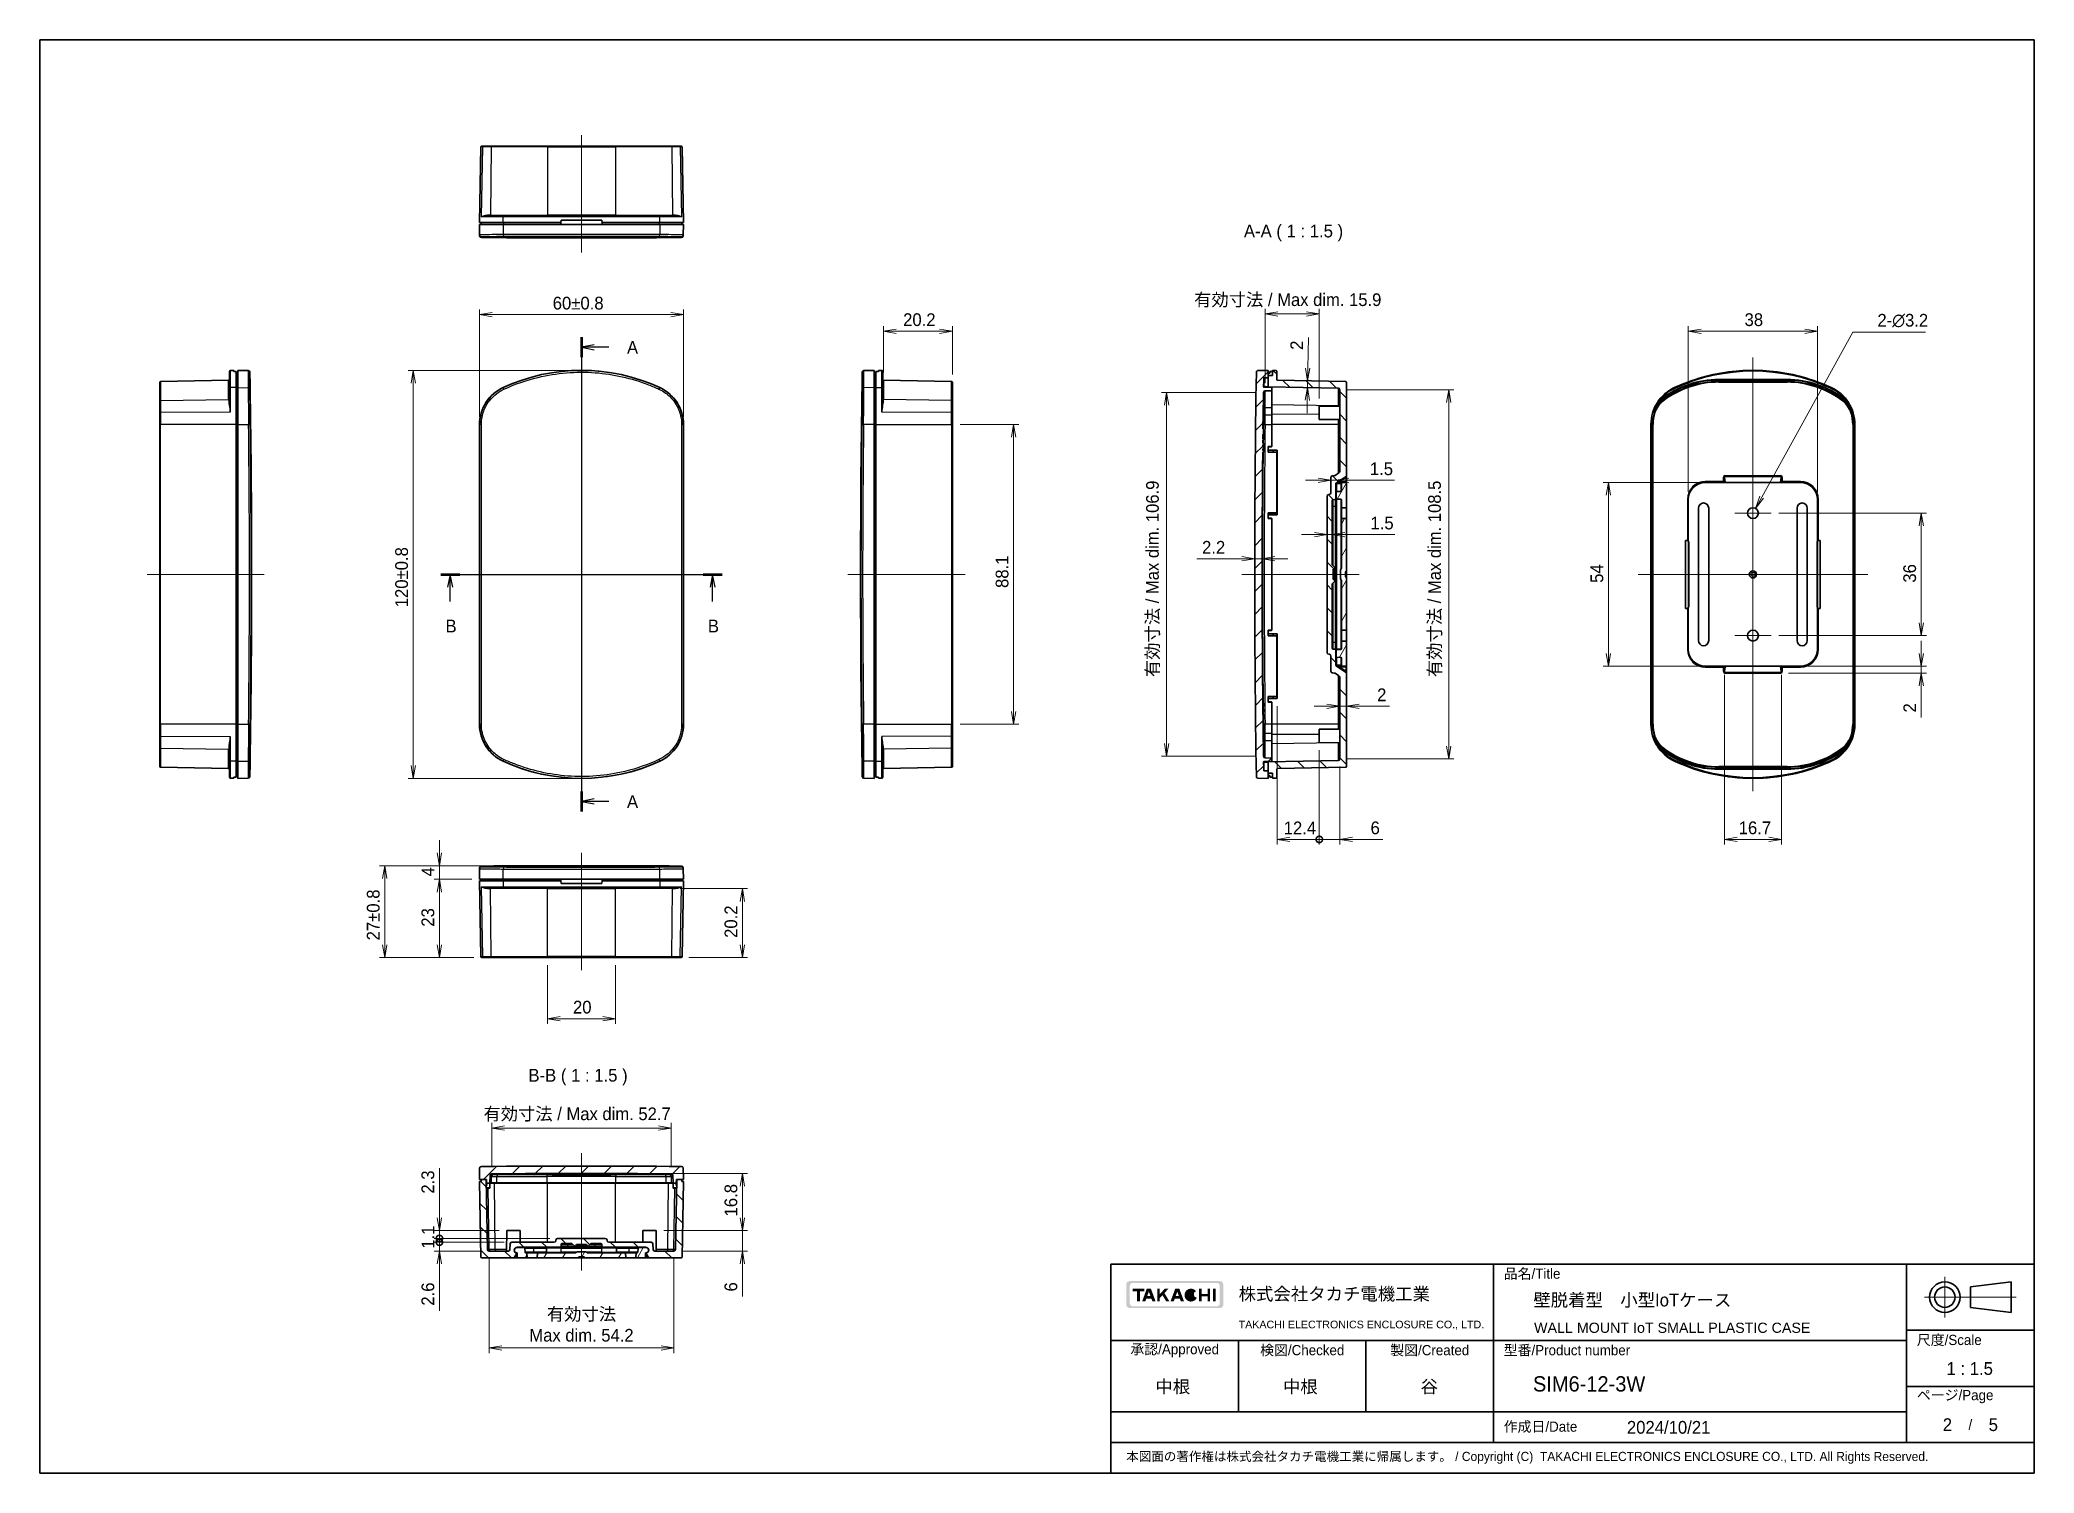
# Model space of a CAD drawing. Header units: millimetres. Extents: x 204 to 2721, y 201 to 622.
# Drawn here: x 605 to 1192, y 201 to 622 of the extents above; entities that cross this region are included whole.
import ezdxf
from ezdxf.enums import TextEntityAlignment as Align

# ---------------------------------------------------------------- set-up
doc = ezdxf.new("R2010")
doc.units = ezdxf.units.MM
doc.header["$LTSCALE"] = 1.5
doc.layers.get('Defpoints').update_dxf_attribs({"lineweight": 25})
for name, color, linetype, lineweight in [('Border (ISO)', 7, 'Continuous', 35), ('Center Mark (ISO)', 131, 'Continuous', 18), ('Centerline (ISO)', 131, 'Continuous', 18), ('Dimension (ISO)', 7, 'Continuous', 18), ('Hatch (ISO)', 1, 'Continuous', 18), ('Section Line (ISO)', 7, 'Continuous', 25), ('Symbol (ISO)', 7, 'Continuous', 18), ('Title (ISO)', 7, 'Continuous', 35), ('Visible (ISO)', 7, 'Continuous', 35), ('Visible Narrow (ISO)', 7, 'Continuous', 25)]:
    doc.layers.add(name, color=color, linetype=linetype, lineweight=lineweight)
doc.styles.add('Note Text (TK)', font='MS PGothic.ttf')
doc.styles.add('文字スタイル40', font='MS PGothic.ttf')
doc.styles.add('文字スタイル67', font='arial.ttf')
doc.dimstyles.new('Default - Method 1b (TK)', dxfattribs={"dimscale": 1.5, "dimtxt": 2.5, "dimasz": 2.5, "dimexe": 1, "dimexo": 1.5, "dimgap": 1, "dimtad": 1, "dimtoh": 1, "dimdsep": 46, "dimtxsty": 'Note Text (TK)', "dimblk": 'OPEN', "dimcen": 0.09, "dimdle": 5, "dimclrd": 100, "dimclre": 100, "dimclrt": 7, "dimadec": 1, "dimazin": 1, "dimtfac": 1, "dimtmove": 0, "dimatfit": 3, "dimldrblk": 'OPEN', "dimfxl": 1, "dimtolj": 1, "dimlwd": -1, "dimlwe": -1, "dimarcsym": 0})
pattern_1 = [(45, (583.4976, 188.6977), (-3.367596, 3.367596), [])]
pattern_2 = [(135.0002, (583.4976, 188.6977), (-3.367584, -3.36761), [])]
pattern_3 = [(60, (583.4976, 188.6977), (-4.124445, 2.38125), [])]

msp = doc.modelspace()

# ---------------------------------------------------------------- texts
at = {"layer": 'Symbol (ISO)', "color": 7, "char_height": 3.75, "attachment_point": 7, "style": 'Note Text (TK)'}
for s, insert in [('A-A ( 1 : 1.5 )', (959.357, 562.979)), ('B-B ( 1 : 1.5 )', (748.934, 314.695))]:
    msp.add_mtext(s, dxfattribs=dict(at, insert=insert))

# ---------------------------------------------------------------- blocks, each defined once
blk = doc.blocks.new('図面枠 tk図枠')
at = {"layer": 'Border (ISO)'}
for p, q in [((14.5, 289), (405.5, 289)), ((14.5, 289), (14.5, 8)), ((405.5, 289), (405.5, 8)), ((14.5, 8), (405.5, 8))]:
    blk.add_line(p, q, dxfattribs=at)
blk = doc.blocks.new('表題欄 tk表題欄')
at = {"layer": 'Hatch (ISO)'}
h = blk.add_hatch(color=256, dxfattribs=at)
edge = h.paths.add_edge_path(flags=0)
edge.add_arc((95.44, 237.35), 0.596, 270, 360)
edge.add_line((96.04, 237.35), (96.04, 240.76))
edge.add_arc((95.44, 240.76), 0.596, 0, 90)
edge.add_line((95.44, 241.35), (79.01, 241.35))
edge.add_arc((79.01, 240.76), 0.596, 90, 180)
edge.add_line((78.41, 240.76), (78.41, 237.35))
edge.add_arc((79.01, 237.35), 0.596, 180, 270)
edge.add_line((79.01, 236.75), (95.44, 236.75))
edge = h.paths.add_edge_path()
edge.add_line((77.71, 241), (77.71, 237.1))
edge.add_arc((78.41, 237.1), 0.702, 180, 270)
edge.add_line((78.41, 236.4), (96.04, 236.4))
edge.add_arc((96.04, 237.1), 0.702, 270, 360)
edge.add_line((96.74, 237.1), (96.74, 241))
edge.add_arc((96.04, 241), 0.702, 0, 90)
edge.add_line((96.04, 241.71), (78.41, 241.71))
edge.add_arc((78.41, 241), 0.702, 90, 180)
for points in [[(78.94, 240.2), (78.94, 239.71), (79.79, 239.71), (79.79, 237.71), (80.38, 237.71), (80.38, 239.71), (81.23, 239.71), (81.23, 240.2)], [(85.55, 237.71), (84.81, 238.94), (84.29, 238.37), (84.29, 237.71), (83.77, 237.71), (83.77, 240.2), (84.29, 240.2), (84.29, 239.15), (85.26, 240.2), (85.98, 240.2), (85.19, 239.35), (86.17, 237.71)], [(91.96, 240.2), (91.96, 237.71), (92.48, 237.71), (92.48, 238.71), (93.64, 238.71), (93.64, 237.71), (94.16, 237.71), (94.16, 240.2), (93.64, 240.2), (93.64, 239.2), (92.48, 239.2), (92.48, 240.2)], [(94.71, 240.2), (94.71, 237.71), (95.23, 237.71), (95.23, 240.2)]]:
    blk.add_hatch(color=256, dxfattribs=at).paths.add_polyline_path(points)
h = blk.add_hatch(color=256, dxfattribs=at)
h.paths.add_polyline_path([(82.46, 238.76), (81.82, 238.76), (82.14, 239.63)], flags=0)
h.paths.add_polyline_path([(82.65, 238.24), (81.63, 238.24), (81.44, 237.71), (80.82, 237.71), (81.73, 240.2), (82.55, 240.2), (83.46, 237.71), (82.85, 237.71)])
h = blk.add_hatch(color=256, dxfattribs=at)
h.paths.add_polyline_path([(87.4, 238.76), (88.03, 238.76), (87.72, 239.63)], flags=0)
h.paths.add_polyline_path([(87.01, 237.71), (87.21, 238.24), (88.22, 238.24), (88.42, 237.71), (89.04, 237.71), (88.12, 240.2), (87.31, 240.2), (86.39, 237.71)])
h = blk.add_hatch(color=256, dxfattribs=at)
edge = h.paths.add_edge_path()
edge.add_arc((90.39, 238.95), 1.27, 38.5505, 336.582)
edge.add_line((91.56, 238.44), (91.04, 238.67))
edge.add_ellipse((90.39, 238.95), major_axis=(0, -0.8), ratio=0.867347, start_angle=128.5505, end_angle=426.582, ccw=False)
edge.add_line((90.96, 239.41), (91.39, 239.74))
at = {"layer": 'Title (ISO)'}
for p, q in [((74.71, 245.05), (255.71, 245.05)), ((74.71, 204.05), (74.71, 245.05)), ((149.71, 245.05), (149.71, 210.05)), ((230.71, 245.05), (230.71, 210.05)), ((255.71, 245.05), (255.71, 204.05)), ((243.21, 240.55), (251.21, 241.55)), ((243.21, 240.55), (243.21, 236.55)), ((251.21, 235.55), (251.21, 241.55)), ((243.21, 236.55), (251.21, 235.55)), ((230.71, 232.05), (255.71, 232.05)), ((74.71, 230.05), (230.71, 230.05)), ((99.71, 230.05), (99.71, 216.05)), ((124.71, 230.05), (124.71, 216.05)), ((230.71, 221.05), (255.71, 221.05)), ((74.71, 216.05), (230.71, 216.05)), ((255.71, 210.05), (74.71, 210.05)), ((74.71, 204.05), (255.71, 204.05))]:
    blk.add_line(p, q, dxfattribs=at)
at = {"layer": 'Title (ISO)', "color": 4, "linetype": 'Continuous', "lineweight": 18}
for p, q in [((238.21, 242.55), (238.21, 234.55)), ((252.21, 238.55), (234.21, 238.55))]:
    blk.add_line(p, q, dxfattribs=at)
at = {"layer": 'Title (ISO)'}
for radius in [3, 2]:
    blk.add_circle((238.21, 238.55), radius, dxfattribs=at)
at = {"layer": 'Title (ISO)', "color": 1, "char_height": 2, "line_spacing_factor": 1.5, "style": 'Note Text (TK)'}
for s, insert, attachment_point in [('\\fＭＳ Ｐゴシック|b0|i0;{\\H2.0000;品名/Title}', (151.71, 243.05), 4), ('\\fＭＳ Ｐゴシック|b0|i0;{\\H2.0000;尺度/Scale}', (232.71, 230.05), 4), ('\\fＭＳ Ｐゴシック|b0|i0;{\\H2.0000;承認/Approved}', (87.21, 228.05), 5), ('\\fＭＳ Ｐゴシック|b0|i0;{\\H2.0000;検図/Checked}', (112.21, 228.05), 5), ('\\fＭＳ Ｐゴシック|b0|i0;{\\H2.0000;製図/Created}', (137.21, 228.05), 5), ('\\fＭＳ Ｐゴシック|b0|i0;{\\H2.0000;型番/Product number}', (151.71, 228.05), 4), ('\\fＭＳ Ｐゴシック|b0|i0;{\\H2.0000;ページ/Page}', (232.71, 219.05), 4), ('\\fＭＳ Ｐゴシック|b0|i0;{\\H2.0000;作成日/Date}', (151.71, 213.05), 4)]:
    blk.add_mtext(s, dxfattribs=dict(at, insert=insert, attachment_point=attachment_point))
at = {"layer": 'Title (ISO)', "color": 7, "line_spacing_factor": 1.5, "style": 'Note Text (TK)'}
for s, insert, char_height, attachment_point in [('株式会社タカチ電機工業', (99.74, 239.05), 2.5, 4), ('\\fArial|b0|i0;{\\H1.4986;TAKACHI ELECTRONICS ENCLOSURE CO., LTD.}', (99.74, 233.05), 1.4986, 4), ('\\fＭＳ Ｐゴシック|b0|i0;{\\H2.0000;/}', (243.21, 213.55), 2, 5), ('\\fMS PGothic|b0|i0;{\\H1.8000;本図面の著作権は株式会社タカチ電機工業に帰属します。 / Copyright (C)\xa0 TAKACHI ELECTRONICS ENCLOSURE CO., LTD. All Rights Reserved.}', (77.71, 207.05), 1.8, 4)]:
    blk.add_mtext(s, dxfattribs=dict(at, insert=insert, char_height=char_height, attachment_point=attachment_point))
at = {"layer": 'Title (ISO)', "color": 7}
for tag, p, height, style in [('<品名>_001', (157.52, 236.74), 2.5, 'Note Text (TK)'), ('<Title>_001', (157.67, 231.55), 2, '文字スタイル67'), ('<型番>_001', (157.45, 220.05), 3, '文字スタイル40'), ('<尺度>_001', (238.54, 223.31), 2.5, 'Note Text (TK)'), ('<承認>_001', (83.43, 219.75), 2.5, 'Note Text (TK)'), ('<検図>_001', (108.43, 219.75), 2.5, 'Note Text (TK)'), ('<製図>_001', (135.42, 219.76), 2.5, 'Note Text (TK)'), ('<総ページ数>_001', (246.8, 212.3), 2.5, 'Note Text (TK)'), ('作成日_001', (175.87, 211.78), 2.5, 'Note Text (TK)'), ('<ページ_No.>_001', (237.8, 212.3), 2.5, 'Note Text (TK)')]:
    blk.add_attdef(tag, p, '', height=height, dxfattribs=dict(at, style=style))
at = {"layer": 'Title (ISO)', "color": 7, "style": 'Note Text (TK)'}
blk.add_attdef('<部品サイズ>', text='', height=2.5, dxfattribs=at).set_placement((112.21, 213.05), align=Align.MIDDLE_CENTER)
blk = doc.blocks.new('_Open')
at = {"color": 0, "linetype": 'ByBlock', "lineweight": -2}
for p, q in [((-1, 0.17), (0, 0)), ((-1, -0.17), (0, 0)), ((0, 0), (-1, 0))]:
    blk.add_line(p, q, dxfattribs=at)
blk = doc.blocks.new('*D7')
at = {"layer": 'Defpoints', "color": 0}
for p in [(722.75, 375.34), (734.53, 375.34), (735.17, 352.34)]:
    blk.add_point(p, dxfattribs=at)
at = {"layer": 'Dimension (ISO)', "color": 100}
for p, q in [((732.28, 375.34), (721.25, 375.34)), ((722.75, 356.09), (722.75, 371.59)), ((732.92, 352.34), (721.25, 352.34))]:
    blk.add_line(p, q, dxfattribs=at)
at = {"layer": 'Dimension (ISO)', "color": 100, "xscale": 3.75, "yscale": 3.75, "zscale": 3.75}
for p, rotation in [((722.75, 375.34), 90), ((722.75, 352.34), 270)]:
    blk.add_blockref('_Open', p, dxfattribs=dict(at, rotation=rotation))
at = {"layer": 'Dimension (ISO)', "color": 7, "insert": (719.37, 361.39), "char_height": 3.75, "attachment_point": 4, "rotation": 90, "style": 'Note Text (TK)'}
blk.add_mtext('\\A1;23', dxfattribs=at)
blk = doc.blocks.new('_DotSmall')
at = {"color": 0, "linetype": 'ByBlock', "const_width": 0.5}
blk.add_lwpolyline([(-0.0625, 0, 1), (0.0625, 0, 1)], format="xyb", close=True, dxfattribs=at)
blk = doc.blocks.new('*D8')
at = {"layer": 'Defpoints', "color": 0}
for p in [(722.75, 272.01), (742.58, 272.01), (757.52, 269.71)]:
    blk.add_point(p, dxfattribs=at)
at = {"layer": 'Dimension (ISO)', "color": 100}
for p, q in [((722.75, 275.76), (722.75, 290.4)), ((740.33, 272.01), (721.25, 272.01)), ((722.75, 269.71), (722.75, 272.01)), ((755.27, 269.71), (721.25, 269.71)), ((722.75, 269.71), (722.75, 265.96))]:
    blk.add_line(p, q, dxfattribs=at)
at = {"layer": 'Dimension (ISO)', "color": 100, "xscale": 3.75, "yscale": 3.75, "zscale": 3.75}
for name, p, rotation in [('_Open', (722.75, 272.01), 270), ('_DotSmall', (722.75, 269.71), 90)]:
    blk.add_blockref(name, p, dxfattribs=dict(at, rotation=rotation))
at = {"layer": 'Dimension (ISO)', "color": 7, "insert": (719.37, 282.89), "char_height": 3.75, "attachment_point": 4, "rotation": 90, "style": 'Note Text (TK)'}
blk.add_mtext('\\A1;2.3', dxfattribs=at)
blk = doc.blocks.new('*D10')
at = {"layer": 'Defpoints', "color": 0}
for p in [(722.75, 379.34), (764.53, 379.34), (734.53, 375.34)]:
    blk.add_point(p, dxfattribs=at)
at = {"layer": 'Dimension (ISO)', "color": 100}
for p, q in [((722.75, 383.09), (722.75, 386.84)), ((762.28, 379.34), (721.25, 379.34)), ((722.75, 375.34), (722.75, 379.34)), ((732.28, 375.34), (721.25, 375.34)), ((722.75, 371.59), (722.75, 367.84))]:
    blk.add_line(p, q, dxfattribs=at)
at = {"layer": 'Dimension (ISO)', "color": 100, "xscale": 3.75, "yscale": 3.75, "zscale": 3.75}
for p, rotation in [((722.75, 379.34), 270), ((722.75, 375.34), 90)]:
    blk.add_blockref('_Open', p, dxfattribs=dict(at, rotation=rotation))
at = {"layer": 'Dimension (ISO)', "color": 7, "insert": (719.37, 376.16), "char_height": 3.75, "attachment_point": 4, "rotation": 90, "style": 'Note Text (TK)'}
blk.add_mtext('\\A1;4', dxfattribs=at)
blk = doc.blocks.new('*D11')
at = {"layer": 'Defpoints', "color": 0}
for p in [(706.67, 379.34), (764.53, 379.34), (735.17, 352.34)]:
    blk.add_point(p, dxfattribs=at)
at = {"layer": 'Dimension (ISO)', "color": 100}
for p, q in [((762.28, 379.34), (705.17, 379.34)), ((706.67, 356.09), (706.67, 375.59)), ((732.92, 352.34), (705.17, 352.34))]:
    blk.add_line(p, q, dxfattribs=at)
at = {"layer": 'Dimension (ISO)', "color": 100, "xscale": 3.75, "yscale": 3.75, "zscale": 3.75}
for p, rotation in [((706.67, 379.34), 90), ((706.67, 352.34), 270)]:
    blk.add_blockref('_Open', p, dxfattribs=dict(at, rotation=rotation))
at = {"layer": 'Dimension (ISO)', "color": 7, "insert": (703.3, 357.37), "char_height": 3.75, "attachment_point": 4, "rotation": 90, "style": 'Note Text (TK)'}
blk.add_mtext('\\A1;27±0.8', dxfattribs=at)
blk = doc.blocks.new('*D12')
at = {"layer": 'Defpoints', "color": 0}
for p in [(737.39, 266.01), (791.67, 266.01), (791.67, 237.51)]:
    blk.add_point(p, dxfattribs=at)
at = {"layer": 'Dimension (ISO)', "color": 100}
for p, q in [((737.39, 263.76), (737.39, 236.01)), ((791.67, 263.76), (791.67, 236.01)), ((741.14, 237.51), (787.92, 237.51))]:
    blk.add_line(p, q, dxfattribs=at)
at = {"layer": 'Dimension (ISO)', "color": 100, "xscale": 3.75, "yscale": 3.75, "zscale": 3.75, "rotation": 180}
blk.add_blockref('_Open', (737.39, 237.51), dxfattribs=at)
at = {"layer": 'Dimension (ISO)', "color": 100, "xscale": 3.75, "yscale": 3.75, "zscale": 3.75}
blk.add_blockref('_Open', (791.67, 237.51), dxfattribs=at)
at = {"layer": 'Dimension (ISO)', "color": 7, "insert": (764.53, 244.33), "char_height": 3.75, "attachment_point": 5, "style": 'Note Text (TK)'}
blk.add_mtext('\\A1;\\fMS PGothic|b0|i0;{\\H3.7310;有効寸法\\P}\\fMS PGothic|b0|i0;{\\H3.7310;Max dim. 54.2}', dxfattribs=at)
blk = doc.blocks.new('*D13')
at = {"layer": 'Defpoints', "color": 0}
for p in [(764.53, 288.81), (811.88, 288.81), (786.47, 272.01)]:
    blk.add_point(p, dxfattribs=at)
at = {"layer": 'Dimension (ISO)', "color": 100}
for p, q in [((766.78, 288.81), (813.38, 288.81)), ((811.88, 275.76), (811.88, 285.06)), ((788.72, 272.01), (813.38, 272.01))]:
    blk.add_line(p, q, dxfattribs=at)
at = {"layer": 'Dimension (ISO)', "color": 100, "xscale": 3.75, "yscale": 3.75, "zscale": 3.75}
for p, rotation in [((811.88, 288.81), 90), ((811.88, 272.01), 270)]:
    blk.add_blockref('_Open', p, dxfattribs=dict(at, rotation=rotation))
at = {"layer": 'Dimension (ISO)', "color": 7, "insert": (808.5, 276.18), "char_height": 3.75, "attachment_point": 4, "rotation": 90, "style": 'Note Text (TK)'}
blk.add_mtext('\\A1;16.8', dxfattribs=at)
blk = doc.blocks.new('*D14')
at = {"layer": 'Defpoints', "color": 0}
for p in [(790.92, 302.19), (738.14, 288.71), (790.92, 288.71)]:
    blk.add_point(p, dxfattribs=at)
at = {"layer": 'Dimension (ISO)', "color": 100}
for p, q in [((738.14, 290.96), (738.14, 303.69)), ((741.89, 302.19), (787.17, 302.19)), ((790.92, 290.96), (790.92, 303.69))]:
    blk.add_line(p, q, dxfattribs=at)
at = {"layer": 'Dimension (ISO)', "color": 100, "xscale": 3.75, "yscale": 3.75, "zscale": 3.75, "rotation": 180}
blk.add_blockref('_Open', (738.14, 302.19), dxfattribs=at)
at = {"layer": 'Dimension (ISO)', "color": 100, "xscale": 3.75, "yscale": 3.75, "zscale": 3.75}
blk.add_blockref('_Open', (790.92, 302.19), dxfattribs=at)
at = {"layer": 'Dimension (ISO)', "color": 7, "insert": (735.69, 306.15), "char_height": 3.75, "attachment_point": 4, "style": 'Note Text (TK)'}
blk.add_mtext('\\A1;\\fMS PGothic|b0|i0;{\\H3.7310;有効寸法 / Max dim. 52.7}', dxfattribs=at)
blk = doc.blocks.new('*D15')
at = {"layer": 'Defpoints', "color": 0}
for p in [(754.5, 352.34), (774.55, 352.34), (774.55, 334.34)]:
    blk.add_point(p, dxfattribs=at)
at = {"layer": 'Dimension (ISO)', "color": 100}
for p, q in [((754.5, 350.09), (754.5, 332.84)), ((774.55, 350.09), (774.55, 332.84)), ((758.25, 334.34), (770.8, 334.34))]:
    blk.add_line(p, q, dxfattribs=at)
at = {"layer": 'Dimension (ISO)', "color": 100, "xscale": 3.75, "yscale": 3.75, "zscale": 3.75, "rotation": 180}
blk.add_blockref('_Open', (754.5, 334.34), dxfattribs=at)
at = {"layer": 'Dimension (ISO)', "color": 100, "xscale": 3.75, "yscale": 3.75, "zscale": 3.75}
blk.add_blockref('_Open', (774.55, 334.34), dxfattribs=at)
at = {"layer": 'Dimension (ISO)', "color": 7, "insert": (762.03, 337.71), "char_height": 3.75, "attachment_point": 4, "style": 'Note Text (TK)'}
blk.add_mtext('\\A1;20', dxfattribs=at)
blk = doc.blocks.new('*D16')
at = {"layer": 'Defpoints', "color": 0}
for p in [(791.29, 372.59), (811.88, 372.59), (793.88, 352.34)]:
    blk.add_point(p, dxfattribs=at)
at = {"layer": 'Dimension (ISO)', "color": 100}
for p, q in [((793.54, 372.59), (813.38, 372.59)), ((811.88, 356.09), (811.88, 368.84)), ((796.13, 352.34), (813.38, 352.34))]:
    blk.add_line(p, q, dxfattribs=at)
at = {"layer": 'Dimension (ISO)', "color": 100, "xscale": 3.75, "yscale": 3.75, "zscale": 3.75}
for p, rotation in [((811.88, 372.59), 90), ((811.88, 352.34), 270)]:
    blk.add_blockref('_Open', p, dxfattribs=dict(at, rotation=rotation))
at = {"layer": 'Dimension (ISO)', "color": 7, "insert": (808.51, 358.1), "char_height": 3.75, "attachment_point": 4, "rotation": 90, "style": 'Note Text (TK)'}
blk.add_mtext('\\A1;20.2', dxfattribs=at)
blk = doc.blocks.new('*D17')
at = {"layer": 'Defpoints', "color": 0}
for p in [(794.53, 541.39), (734.53, 509.07), (794.53, 509.07)]:
    blk.add_point(p, dxfattribs=at)
at = {"layer": 'Dimension (ISO)', "color": 100}
for p, q in [((734.53, 511.32), (734.53, 542.89)), ((738.28, 541.39), (790.78, 541.39)), ((794.53, 511.32), (794.53, 542.89))]:
    blk.add_line(p, q, dxfattribs=at)
at = {"layer": 'Dimension (ISO)', "color": 100, "xscale": 3.75, "yscale": 3.75, "zscale": 3.75, "rotation": 180}
blk.add_blockref('_Open', (734.53, 541.39), dxfattribs=at)
at = {"layer": 'Dimension (ISO)', "color": 100, "xscale": 3.75, "yscale": 3.75, "zscale": 3.75}
blk.add_blockref('_Open', (794.53, 541.39), dxfattribs=at)
at = {"layer": 'Dimension (ISO)', "color": 7, "insert": (756.07, 544.76), "char_height": 3.75, "attachment_point": 4, "style": 'Note Text (TK)'}
blk.add_mtext('\\A1;60±0.8', dxfattribs=at)
blk = doc.blocks.new('*D18')
at = {"layer": 'Defpoints', "color": 0}
for p in [(764.53, 525.01), (715.03, 405.01), (764.53, 405.01)]:
    blk.add_point(p, dxfattribs=at)
at = {"layer": 'Dimension (ISO)', "color": 100}
for p, q in [((762.28, 525.01), (713.53, 525.01)), ((715.03, 521.26), (715.03, 408.76)), ((762.28, 405.01), (713.53, 405.01))]:
    blk.add_line(p, q, dxfattribs=at)
at = {"layer": 'Dimension (ISO)', "color": 100, "xscale": 3.75, "yscale": 3.75, "zscale": 3.75}
for p, rotation in [((715.03, 525.01), 90), ((715.03, 405.01), 270)]:
    blk.add_blockref('_Open', p, dxfattribs=dict(at, rotation=rotation))
at = {"layer": 'Dimension (ISO)', "color": 7, "insert": (711.65, 455.33), "char_height": 3.75, "attachment_point": 4, "rotation": 90, "style": 'Note Text (TK)'}
blk.add_mtext('\\A1;120±0.8', dxfattribs=at)
blk = doc.blocks.new('*D19')
at = {"layer": 'Defpoints', "color": 0}
for p in [(873.61, 509.07), (873.61, 420.96), (891.61, 420.96)]:
    blk.add_point(p, dxfattribs=at)
at = {"layer": 'Dimension (ISO)', "color": 100}
for p, q in [((875.86, 509.07), (893.11, 509.07)), ((891.61, 505.32), (891.61, 424.71)), ((875.86, 420.96), (893.11, 420.96))]:
    blk.add_line(p, q, dxfattribs=at)
at = {"layer": 'Dimension (ISO)', "color": 100, "xscale": 3.75, "yscale": 3.75, "zscale": 3.75}
for p, rotation in [((891.61, 509.07), 90), ((891.61, 420.96), 270)]:
    blk.add_blockref('_Open', p, dxfattribs=dict(at, rotation=rotation))
at = {"layer": 'Dimension (ISO)', "color": 7, "insert": (888.24, 461.01), "char_height": 3.75, "attachment_point": 4, "rotation": 90, "style": 'Note Text (TK)'}
blk.add_mtext('\\A1;88.1', dxfattribs=at)
blk = doc.blocks.new('*D20')
at = {"layer": 'Defpoints', "color": 0}
for p in [(853.36, 536.51), (853.36, 522.09), (873.61, 521.5)]:
    blk.add_point(p, dxfattribs=at)
at = {"layer": 'Dimension (ISO)', "color": 100}
for p, q in [((853.36, 524.34), (853.36, 538.01)), ((869.86, 536.51), (857.11, 536.51)), ((873.61, 523.75), (873.61, 538.01))]:
    blk.add_line(p, q, dxfattribs=at)
at = {"layer": 'Dimension (ISO)', "color": 100, "xscale": 3.75, "yscale": 3.75, "zscale": 3.75, "rotation": 180}
blk.add_blockref('_Open', (853.36, 536.51), dxfattribs=at)
at = {"layer": 'Dimension (ISO)', "color": 100, "xscale": 3.75, "yscale": 3.75, "zscale": 3.75}
blk.add_blockref('_Open', (873.61, 536.51), dxfattribs=at)
at = {"layer": 'Dimension (ISO)', "color": 7, "insert": (859.12, 539.89), "char_height": 3.75, "attachment_point": 4, "style": 'Note Text (TK)'}
blk.add_mtext('\\A1;20.2', dxfattribs=at)
blk = doc.blocks.new('*D21')
at = {"layer": 'Defpoints', "color": 0}
for p in [(965.61, 541.62), (965.61, 518.99), (981.52, 514.46)]:
    blk.add_point(p, dxfattribs=at)
at = {"layer": 'Dimension (ISO)', "color": 100}
for p, q in [((965.61, 521.24), (965.61, 543.12)), ((977.77, 541.62), (969.36, 541.62)), ((981.52, 516.71), (981.52, 543.12))]:
    blk.add_line(p, q, dxfattribs=at)
at = {"layer": 'Dimension (ISO)', "color": 100, "xscale": 3.75, "yscale": 3.75, "zscale": 3.75, "rotation": 180}
blk.add_blockref('_Open', (965.61, 541.62), dxfattribs=at)
at = {"layer": 'Dimension (ISO)', "color": 100, "xscale": 3.75, "yscale": 3.75, "zscale": 3.75}
blk.add_blockref('_Open', (981.52, 541.62), dxfattribs=at)
at = {"layer": 'Dimension (ISO)', "color": 7, "insert": (944.7, 545.58), "char_height": 3.75, "attachment_point": 4, "style": 'Note Text (TK)'}
blk.add_mtext('\\A1;\\fMS PGothic|b0|i0;{\\H3.7310;有効寸法 / Max dim. 15.9}', dxfattribs=at)
blk = doc.blocks.new('*D22')
at = {"layer": 'Defpoints', "color": 0}
for p in [(987.52, 519.28), (987.52, 410.74), (1019.58, 410.74)]:
    blk.add_point(p, dxfattribs=at)
at = {"layer": 'Dimension (ISO)', "color": 100}
for p, q in [((989.77, 519.28), (1021.08, 519.28)), ((1019.58, 515.53), (1019.58, 414.49)), ((989.77, 410.74), (1021.08, 410.74))]:
    blk.add_line(p, q, dxfattribs=at)
at = {"layer": 'Dimension (ISO)', "color": 100, "xscale": 3.75, "yscale": 3.75, "zscale": 3.75}
for p, rotation in [((1019.58, 519.28), 90), ((1019.58, 410.74), 270)]:
    blk.add_blockref('_Open', p, dxfattribs=dict(at, rotation=rotation))
at = {"layer": 'Dimension (ISO)', "color": 7, "insert": (1015.62, 434.78), "char_height": 3.75, "attachment_point": 4, "rotation": 90, "style": 'Note Text (TK)'}
blk.add_mtext('\\A1;\\fMS PGothic|b0|i0;{\\H3.7310;有効寸法 / Max dim. 108.5}', dxfattribs=at)
blk = doc.blocks.new('*D23')
at = {"layer": 'Defpoints', "color": 0}
for p in [(969.12, 428.51), (981.52, 415.57), (969.12, 387.07)]:
    blk.add_point(p, dxfattribs=at)
at = {"layer": 'Dimension (ISO)', "color": 100}
for p, q in [((969.12, 426.26), (969.12, 385.57)), ((981.52, 413.32), (981.52, 385.57)), ((981.52, 387.07), (972.87, 387.07))]:
    blk.add_line(p, q, dxfattribs=at)
at = {"layer": 'Dimension (ISO)', "color": 100, "xscale": 3.75, "yscale": 3.75, "zscale": 3.75, "rotation": 180}
blk.add_blockref('_Open', (969.12, 387.07), dxfattribs=at)
at = {"layer": 'Dimension (ISO)', "color": 100, "xscale": 3.75, "yscale": 3.75, "zscale": 3.75}
blk.add_blockref('_DotSmall', (981.52, 387.07), dxfattribs=at)
at = {"layer": 'Dimension (ISO)', "color": 7, "insert": (971.05, 390.44), "char_height": 3.75, "attachment_point": 4, "style": 'Note Text (TK)'}
blk.add_mtext('\\A1;12.4', dxfattribs=at)
blk = doc.blocks.new('*D24')
at = {"layer": 'Defpoints', "color": 0}
for p in [(965.12, 518.5), (936.62, 411.53), (965.12, 411.53)]:
    blk.add_point(p, dxfattribs=at)
at = {"layer": 'Dimension (ISO)', "color": 100}
for p, q in [((962.87, 518.5), (935.12, 518.5)), ((936.62, 514.75), (936.62, 415.28)), ((962.87, 411.53), (935.12, 411.53))]:
    blk.add_line(p, q, dxfattribs=at)
at = {"layer": 'Dimension (ISO)', "color": 100, "xscale": 3.75, "yscale": 3.75, "zscale": 3.75}
for p, rotation in [((936.62, 518.5), 90), ((936.62, 411.53), 270)]:
    blk.add_blockref('_Open', p, dxfattribs=dict(at, rotation=rotation))
at = {"layer": 'Dimension (ISO)', "color": 7, "insert": (932.66, 434.79), "char_height": 3.75, "attachment_point": 4, "rotation": 90, "style": 'Note Text (TK)'}
blk.add_mtext('\\A1;\\fMS PGothic|b0|i0;{\\H3.7310;有効寸法 / Max dim. 106.9}', dxfattribs=at)
blk = doc.blocks.new('*D25')
at = {"layer": 'Defpoints', "color": 0}
for p in [(969.27, 522.09), (978.08, 521.94), (987.03, 519.78)]:
    blk.add_point(p, dxfattribs=at)
at = {"layer": 'Dimension (ISO)', "color": 100}
for p, q in [((978.14, 525.69), (978.3, 534.64)), ((977.97, 516.19), (977.91, 512.44)), ((978.04, 519.94), (978.08, 521.94))]:
    blk.add_line(p, q, dxfattribs=at)
at = {"layer": 'Dimension (ISO)', "color": 100, "xscale": 3.75, "yscale": 3.75, "zscale": 3.75}
for p, rotation in [((978.08, 521.94), 268.9999999999983), ((978.04, 519.94), 88.99999999999824)]:
    blk.add_blockref('_Open', p, dxfattribs=dict(at, rotation=rotation))
at = {"layer": 'Dimension (ISO)', "color": 7, "insert": (974.86, 531.02), "char_height": 3.75, "attachment_point": 4, "rotation": 89, "style": 'Note Text (TK)'}
blk.add_mtext('\\A1;2', dxfattribs=at)
blk = doc.blocks.new('*D26')
at = {"layer": 'Defpoints', "color": 0}
for p in [(786.47, 272.01), (791.67, 266.01), (811.88, 266.01)]:
    blk.add_point(p, dxfattribs=at)
at = {"layer": 'Dimension (ISO)', "color": 100}
for p, q in [((811.88, 275.76), (811.88, 279.51)), ((788.72, 272.01), (813.38, 272.01)), ((811.88, 272.01), (811.88, 266.01)), ((793.92, 266.01), (813.38, 266.01)), ((811.88, 262.26), (811.88, 252.61))]:
    blk.add_line(p, q, dxfattribs=at)
at = {"layer": 'Dimension (ISO)', "color": 100, "xscale": 3.75, "yscale": 3.75, "zscale": 3.75}
for p, rotation in [((811.88, 272.01), 270), ((811.88, 266.01), 90)]:
    blk.add_blockref('_Open', p, dxfattribs=dict(at, rotation=rotation))
at = {"layer": 'Dimension (ISO)', "color": 7, "insert": (808.5, 254.11), "char_height": 3.75, "attachment_point": 4, "rotation": 90, "style": 'Note Text (TK)'}
blk.add_mtext('\\A1;6', dxfattribs=at)
blk = doc.blocks.new('*D27')
at = {"layer": 'Defpoints', "color": 0}
for p in [(983.82, 488.02), (985.32, 486.72), (985.32, 476.72)]:
    blk.add_point(p, dxfattribs=at)
at = {"layer": 'Dimension (ISO)', "color": 100}
for p, q in [((980.07, 476.72), (976.32, 476.72)), ((983.82, 476.72), (985.32, 476.72)), ((989.07, 476.72), (1003.78, 476.72))]:
    blk.add_line(p, q, dxfattribs=at)
at = {"layer": 'Dimension (ISO)', "color": 100, "xscale": 3.75, "yscale": 3.75, "zscale": 3.75}
blk.add_blockref('_Open', (983.82, 476.72), dxfattribs=at)
at = {"layer": 'Dimension (ISO)', "color": 100, "xscale": 3.75, "yscale": 3.75, "zscale": 3.75, "rotation": 180}
blk.add_blockref('_Open', (985.32, 476.72), dxfattribs=at)
at = {"layer": 'Dimension (ISO)', "color": 7, "insert": (996.57, 480.09), "char_height": 3.75, "attachment_point": 4, "style": 'Note Text (TK)'}
blk.add_mtext('\\A1;1.5', dxfattribs=at)
blk = doc.blocks.new('*D28')
at = {"layer": 'Defpoints', "color": 0}
for p in [(989.52, 426.21), (987.52, 410.74), (989.52, 408.53)]:
    blk.add_point(p, dxfattribs=at)
at = {"layer": 'Dimension (ISO)', "color": 100}
for p, q in [((983.77, 426.21), (980.02, 426.21)), ((987.52, 426.21), (989.52, 426.21)), ((993.27, 426.21), (1002.19, 426.21))]:
    blk.add_line(p, q, dxfattribs=at)
at = {"layer": 'Dimension (ISO)', "color": 100, "xscale": 3.75, "yscale": 3.75, "zscale": 3.75}
blk.add_blockref('_Open', (987.52, 426.21), dxfattribs=at)
at = {"layer": 'Dimension (ISO)', "color": 100, "xscale": 3.75, "yscale": 3.75, "zscale": 3.75, "rotation": 180}
blk.add_blockref('_Open', (989.52, 426.21), dxfattribs=at)
at = {"layer": 'Dimension (ISO)', "color": 7, "insert": (998.52, 429.59), "char_height": 3.75, "attachment_point": 4, "style": 'Note Text (TK)'}
blk.add_mtext('\\A1;2', dxfattribs=at)
blk = doc.blocks.new('*D29')
at = {"layer": 'Defpoints', "color": 0}
for p in [(981.52, 415.57), (987.52, 410.74), (987.52, 387.07)]:
    blk.add_point(p, dxfattribs=at)
at = {"layer": 'Dimension (ISO)', "color": 100}
for p, q in [((981.52, 413.32), (981.52, 385.57)), ((987.52, 408.49), (987.52, 385.57)), ((981.52, 387.07), (977.77, 387.07)), ((981.52, 387.07), (987.52, 387.07)), ((991.27, 387.07), (1000.22, 387.07))]:
    blk.add_line(p, q, dxfattribs=at)
at = {"layer": 'Dimension (ISO)', "color": 100, "xscale": 3.75, "yscale": 3.75, "zscale": 3.75}
blk.add_blockref('_DotSmall', (981.52, 387.07), dxfattribs=at)
at = {"layer": 'Dimension (ISO)', "color": 100, "xscale": 3.75, "yscale": 3.75, "zscale": 3.75, "rotation": 180}
blk.add_blockref('_Open', (987.52, 387.07), dxfattribs=at)
at = {"layer": 'Dimension (ISO)', "color": 7, "insert": (996.59, 390.44), "char_height": 3.75, "attachment_point": 4, "style": 'Note Text (TK)'}
blk.add_mtext('\\A1;6', dxfattribs=at)
blk = doc.blocks.new('*D30')
at = {"layer": 'Defpoints', "color": 0}
for p in [(722.75, 268.61), (744.02, 268.61), (757.52, 269.71)]:
    blk.add_point(p, dxfattribs=at)
at = {"layer": 'Dimension (ISO)', "color": 100}
for p, q in [((722.75, 269.71), (722.75, 273.46)), ((755.27, 269.71), (721.25, 269.71)), ((741.77, 268.61), (721.25, 268.61)), ((722.75, 269.71), (722.75, 268.61)), ((722.75, 268.61), (722.75, 264.86))]:
    blk.add_line(p, q, dxfattribs=at)
at = {"layer": 'Dimension (ISO)', "color": 100, "xscale": 3.75, "yscale": 3.75, "zscale": 3.75}
for p, rotation in [((722.75, 269.71), 270), ((722.75, 268.61), 90)]:
    blk.add_blockref('_DotSmall', p, dxfattribs=dict(at, rotation=rotation))
at = {"layer": 'Dimension (ISO)', "color": 7, "insert": (719.37, 266.68), "char_height": 3.75, "attachment_point": 4, "rotation": 90, "style": 'Note Text (TK)'}
blk.add_mtext('\\A1;1.1', dxfattribs=at)
blk = doc.blocks.new('*D31')
at = {"layer": 'Defpoints', "color": 0}
for p in [(984.92, 493.52), (986.42, 492.67), (986.42, 491.77)]:
    blk.add_point(p, dxfattribs=at)
at = {"layer": 'Dimension (ISO)', "color": 100}
for p, q in [((981.17, 492.67), (977.42, 492.67)), ((984.92, 492.67), (986.42, 492.67)), ((990.17, 492.67), (1003.6, 492.67))]:
    blk.add_line(p, q, dxfattribs=at)
at = {"layer": 'Dimension (ISO)', "color": 100, "xscale": 3.75, "yscale": 3.75, "zscale": 3.75}
blk.add_blockref('_Open', (984.92, 492.67), dxfattribs=at)
at = {"layer": 'Dimension (ISO)', "color": 100, "xscale": 3.75, "yscale": 3.75, "zscale": 3.75, "rotation": 180}
blk.add_blockref('_Open', (986.42, 492.67), dxfattribs=at)
at = {"layer": 'Dimension (ISO)', "color": 7, "insert": (996.39, 496.04), "char_height": 3.75, "attachment_point": 4, "style": 'Note Text (TK)'}
blk.add_mtext('\\A1;1.5', dxfattribs=at)
blk = doc.blocks.new('*D32')
at = {"layer": 'Defpoints', "color": 0}
for p in [(1128.05, 536.51), (1090.05, 487.01), (1128.05, 487.01)]:
    blk.add_point(p, dxfattribs=at)
at = {"layer": 'Dimension (ISO)', "color": 100}
for p, q in [((1090.05, 489.26), (1090.05, 538.01)), ((1093.8, 536.51), (1124.3, 536.51)), ((1128.05, 489.26), (1128.05, 538.01))]:
    blk.add_line(p, q, dxfattribs=at)
at = {"layer": 'Dimension (ISO)', "color": 100, "xscale": 3.75, "yscale": 3.75, "zscale": 3.75, "rotation": 180}
blk.add_blockref('_Open', (1090.05, 536.51), dxfattribs=at)
at = {"layer": 'Dimension (ISO)', "color": 100, "xscale": 3.75, "yscale": 3.75, "zscale": 3.75}
blk.add_blockref('_Open', (1128.05, 536.51), dxfattribs=at)
at = {"layer": 'Dimension (ISO)', "color": 7, "insert": (1106.59, 539.89), "char_height": 3.75, "attachment_point": 4, "style": 'Note Text (TK)'}
blk.add_mtext('\\A1;38', dxfattribs=at)
blk = doc.blocks.new('*D33')
at = {"layer": 'Defpoints', "color": 0}
for p in [(1095.05, 492.01), (1066.55, 438.01), (1095.05, 438.01)]:
    blk.add_point(p, dxfattribs=at)
at = {"layer": 'Dimension (ISO)', "color": 100}
for p, q in [((1092.8, 492.01), (1065.05, 492.01)), ((1066.55, 488.26), (1066.55, 441.76)), ((1092.8, 438.01), (1065.05, 438.01))]:
    blk.add_line(p, q, dxfattribs=at)
at = {"layer": 'Dimension (ISO)', "color": 100, "xscale": 3.75, "yscale": 3.75, "zscale": 3.75}
for p, rotation in [((1066.55, 492.01), 90), ((1066.55, 438.01), 270)]:
    blk.add_blockref('_Open', p, dxfattribs=dict(at, rotation=rotation))
at = {"layer": 'Dimension (ISO)', "color": 7, "insert": (1063.17, 462.51), "char_height": 3.75, "attachment_point": 4, "rotation": 90, "style": 'Note Text (TK)'}
blk.add_mtext('\\A1;54', dxfattribs=at)
blk = doc.blocks.new('*D34')
at = {"layer": 'Defpoints', "color": 0}
for p in [(1114.4, 483.01), (1114.4, 447.01), (1158.55, 447.01)]:
    blk.add_point(p, dxfattribs=at)
at = {"layer": 'Dimension (ISO)', "color": 100}
for p, q in [((1116.65, 483.01), (1160.05, 483.01)), ((1158.55, 479.26), (1158.55, 450.76)), ((1116.65, 447.01), (1160.05, 447.01))]:
    blk.add_line(p, q, dxfattribs=at)
at = {"layer": 'Dimension (ISO)', "color": 100, "xscale": 3.75, "yscale": 3.75, "zscale": 3.75}
for p, rotation in [((1158.55, 483.01), 90), ((1158.55, 447.01), 270)]:
    blk.add_blockref('_Open', p, dxfattribs=dict(at, rotation=rotation))
at = {"layer": 'Dimension (ISO)', "color": 7, "insert": (1155.17, 462.57), "char_height": 3.75, "attachment_point": 4, "rotation": 90, "style": 'Note Text (TK)'}
blk.add_mtext('\\A1;36', dxfattribs=at)
blk = doc.blocks.new('*D35')
at = {"layer": 'Defpoints', "color": 0}
for p in [(1108.28, 481.61), (1109.82, 484.41)]:
    blk.add_point(p, dxfattribs=at)
at = {"layer": 'Dimension (ISO)', "color": 100}
for p, q in [((1138.46, 536.26), (1111.64, 487.7)), ((1159.79, 536.26), (1138.46, 536.26)), ((1108.91, 483.01), (1109.18, 483.01)), ((1109.05, 482.88), (1109.05, 483.15))]:
    blk.add_line(p, q, dxfattribs=at)
at = {"layer": 'Dimension (ISO)', "color": 100, "xscale": 3.75, "yscale": 3.75, "zscale": 3.75, "rotation": 241.0865833408133}
blk.add_blockref('_Open', (1109.82, 484.41), dxfattribs=at)
at = {"layer": 'Dimension (ISO)', "color": 7, "insert": (1145.67, 539.63), "char_height": 3.75, "attachment_point": 4, "style": 'Note Text (TK)'}
blk.add_mtext('\\A1;\\fMS PGothic|b0|i0;{\\H3.7310;2-∅3.2}', dxfattribs=at)
blk = doc.blocks.new('*D36')
at = {"layer": 'Defpoints', "color": 0}
for p in [(1100.65, 437.71), (1117.44, 437.71), (1117.44, 387.07)]:
    blk.add_point(p, dxfattribs=at)
at = {"layer": 'Dimension (ISO)', "color": 100}
for p, q in [((1100.65, 435.46), (1100.65, 385.57)), ((1117.44, 435.46), (1117.44, 385.57)), ((1104.4, 387.07), (1113.69, 387.07))]:
    blk.add_line(p, q, dxfattribs=at)
at = {"layer": 'Dimension (ISO)', "color": 100, "xscale": 3.75, "yscale": 3.75, "zscale": 3.75, "rotation": 180}
blk.add_blockref('_Open', (1100.65, 387.07), dxfattribs=at)
at = {"layer": 'Dimension (ISO)', "color": 100, "xscale": 3.75, "yscale": 3.75, "zscale": 3.75}
blk.add_blockref('_Open', (1117.44, 387.07), dxfattribs=at)
at = {"layer": 'Dimension (ISO)', "color": 7, "insert": (1104.86, 390.44), "char_height": 3.75, "attachment_point": 4, "style": 'Note Text (TK)'}
blk.add_mtext('\\A1;16.7', dxfattribs=at)
blk = doc.blocks.new('*D37')
at = {"layer": 'Defpoints', "color": 0}
for p in [(1117.3, 435.99), (1123.05, 438.01), (1158.55, 438.01)]:
    blk.add_point(p, dxfattribs=at)
at = {"layer": 'Dimension (ISO)', "color": 100}
for p, q in [((1158.55, 441.76), (1158.55, 445.51)), ((1119.55, 435.99), (1160.05, 435.99)), ((1125.3, 438.01), (1160.05, 438.01)), ((1158.55, 438.01), (1158.55, 435.99)), ((1158.55, 432.24), (1158.55, 422.88))]:
    blk.add_line(p, q, dxfattribs=at)
at = {"layer": 'Dimension (ISO)', "color": 100, "xscale": 3.75, "yscale": 3.75, "zscale": 3.75}
for p, rotation in [((1158.55, 438.01), 270), ((1158.55, 435.99), 90)]:
    blk.add_blockref('_Open', p, dxfattribs=dict(at, rotation=rotation))
at = {"layer": 'Dimension (ISO)', "color": 7, "insert": (1155.17, 424.38), "char_height": 3.75, "attachment_point": 4, "rotation": 90, "style": 'Note Text (TK)'}
blk.add_mtext('\\A1;2', dxfattribs=at)
blk = doc.blocks.new('*D38')
at = {"layer": 'Defpoints', "color": 0}
for p in [(722.75, 266.01), (737.39, 266.01), (744.02, 268.61)]:
    blk.add_point(p, dxfattribs=at)
at = {"layer": 'Dimension (ISO)', "color": 100}
for p, q in [((722.75, 268.61), (722.75, 272.36)), ((741.77, 268.61), (721.25, 268.61)), ((735.14, 266.01), (721.25, 266.01)), ((722.75, 268.61), (722.75, 266.01)), ((722.75, 262.26), (722.75, 248.44))]:
    blk.add_line(p, q, dxfattribs=at)
at = {"layer": 'Dimension (ISO)', "color": 100, "xscale": 3.75, "yscale": 3.75, "zscale": 3.75}
for name, p, rotation in [('_DotSmall', (722.75, 268.61), 270), ('_Open', (722.75, 266.01), 90)]:
    blk.add_blockref(name, p, dxfattribs=dict(at, rotation=rotation))
at = {"layer": 'Dimension (ISO)', "color": 7, "insert": (719.37, 249.94), "char_height": 3.75, "attachment_point": 4, "rotation": 90, "style": 'Note Text (TK)'}
blk.add_mtext('\\A1;2.6', dxfattribs=at)
blk = doc.blocks.new('2dTransSection0')
at = {"layer": 'Section Line (ISO)', "linetype": 'Continuous'}
for p, q in [((120.69, 230.7), (120.69, 137.72)), ((123.19, 229.23), (120.69, 228.73)), ((123.19, 228.73), (120.69, 228.73)), ((120.69, 228.73), (123.19, 228.23)), ((126.06, 228.73), (123.19, 228.73)), ((123.19, 140.19), (120.69, 139.69)), ((123.19, 139.69), (120.69, 139.69)), ((120.69, 139.69), (123.19, 139.19)), ((126.06, 139.69), (123.19, 139.69))]:
    blk.add_line(p, q, dxfattribs=at)
at = {"layer": 'Section Line (ISO)', "linetype": 'Continuous', "lineweight": 50}
for p, q in [((120.69, 230.7), (120.69, 226.77)), ((120.69, 141.66), (120.69, 137.72))]:
    blk.add_line(p, q, dxfattribs=at)
at = {"layer": 'Section Line (ISO)', "char_height": 2.5, "attachment_point": 7, "style": 'Note Text (TK)'}
for insert in [(129.61, 227.45), (129.61, 138.4)]:
    blk.add_mtext('A', dxfattribs=dict(at, insert=insert))
blk = doc.blocks.new('*D40')
at = {"layer": 'Defpoints', "color": 0}
for p in [(962.52, 469.59), (962.52, 465.01), (964.72, 465.01)]:
    blk.add_point(p, dxfattribs=at)
at = {"layer": 'Dimension (ISO)', "color": 100}
for p, q in [((958.77, 469.59), (945.54, 469.59)), ((962.52, 467.26), (962.52, 471.09)), ((964.72, 469.59), (962.52, 469.59)), ((964.72, 467.26), (964.72, 471.09)), ((968.47, 469.59), (972.22, 469.59))]:
    blk.add_line(p, q, dxfattribs=at)
at = {"layer": 'Dimension (ISO)', "color": 100, "xscale": 3.75, "yscale": 3.75, "zscale": 3.75}
blk.add_blockref('_Open', (962.52, 469.59), dxfattribs=at)
at = {"layer": 'Dimension (ISO)', "color": 100, "xscale": 3.75, "yscale": 3.75, "zscale": 3.75, "rotation": 180}
blk.add_blockref('_Open', (964.72, 469.59), dxfattribs=at)
at = {"layer": 'Dimension (ISO)', "color": 7, "insert": (947.04, 472.97), "char_height": 3.75, "attachment_point": 4, "style": 'Note Text (TK)'}
blk.add_mtext('\\A1;2.2', dxfattribs=at)
blk = doc.blocks.new('2dTransSection1')
at = {"layer": 'Section Line (ISO)', "linetype": 'Continuous'}
for p, q in [((93.1, 184.21), (148.25, 184.21)), ((94.95, 184.21), (94.45, 181.71)), ((94.95, 181.71), (94.95, 184.21)), ((95.45, 181.71), (94.95, 184.21)), ((146.39, 184.21), (145.89, 181.71)), ((146.39, 181.71), (146.39, 184.21)), ((146.89, 181.71), (146.39, 184.21)), ((94.95, 178.88), (94.95, 181.71)), ((146.39, 178.88), (146.39, 181.71))]:
    blk.add_line(p, q, dxfattribs=at)
at = {"layer": 'Section Line (ISO)', "linetype": 'Continuous', "lineweight": 50}
for p, q in [((93.1, 184.21), (96.81, 184.21)), ((144.54, 184.21), (148.25, 184.21))]:
    blk.add_line(p, q, dxfattribs=at)
at = {"layer": 'Section Line (ISO)', "char_height": 2.5, "attachment_point": 7, "style": 'Note Text (TK)'}
for insert in [(94.03, 172.83), (145.47, 172.83)]:
    blk.add_mtext('B', dxfattribs=dict(at, insert=insert))

# ---------------------------------------------------------------- dimensions: what is measured, and where the dimension line sits
at = {"layer": 'Dimension (ISO)', "color": 100}
for base, p1, p2, angle, text, override, picture, middle in [((965.61, 541.621), (981.52, 514.461), (965.61, 518.991), 180, '\\fMS PGothic|b0|i0;{\\H3.7310;有効寸法 / Max dim. <>}', {"dimgap": 1, "dimtoh": 0, "dimdec": 1, "dimtol": 0, "dimlim": 0, "dimtp": 0, "dimtm": 0, "dimtdec": 1, "dimtofl": 0, "dimatfit": 1}, '*D21', (973.565, 541.621)), ((936.619, 411.529), (965.119, 518.499), (965.119, 411.529), 90, '\\fMS PGothic|b0|i0;{\\H3.7310;有効寸法 / Max dim. <>}', {"dimgap": 1, "dimtoh": 0, "dimdec": 1, "dimlfac": 0.999344, "dimtol": 0, "dimlim": 0, "dimtp": 0, "dimtm": 0, "dimtdec": 1, "dimtofl": 0, "dimatfit": 1}, '*D24', (936.619, 465.014)), ((1019.583, 410.743), (987.52, 519.284), (987.52, 410.743), 90, '\\fMS PGothic|b0|i0;{\\H3.7310;有効寸法 / Max dim. <>}', {"dimgap": 1, "dimtoh": 0, "dimdec": 1, "dimtol": 0, "dimlim": 0, "dimtp": 0, "dimtm": 0, "dimtdec": 1, "dimtofl": 0, "dimatfit": 1}, '*D22', (1019.583, 465.014)), ((790.918, 302.186), (738.136, 288.71), (790.918, 288.71), 180, '\\fMS PGothic|b0|i0;{\\H3.7310;有効寸法 / Max dim. <>}', {"dimgap": 1, "dimtoh": 0, "dimdec": 1, "dimlfac": 0.998434, "dimtol": 0, "dimlim": 0, "dimtp": 0, "dimtm": 0, "dimtdec": 1, "dimtofl": 0, "dimatfit": 1}, '*D14', (764.527, 302.186)), ((791.669, 237.507), (737.385, 266.007), (791.669, 266.007), 180, '\\fMS PGothic|b0|i0;{\\H3.7310;有効寸法\\P}\\fMS PGothic|b0|i0;{\\H3.7310;Max dim. <>}', {"dimgap": 1, "dimtoh": 0, "dimdec": 1, "dimlfac": 0.998449, "dimtol": 0, "dimlim": 0, "dimtp": 0, "dimtm": 0, "dimtdec": 1, "dimtofl": 0, "dimatfit": 1}, '*D12', (764.527, 237.507))]:
    dim = msp.add_linear_dim(base=base, p1=p1, p2=p2, angle=angle, text=text, dimstyle='Default - Method 1b (TK)', override=override, dxfattribs=at)
    dim.commit()
    dim.dimension.update_dxf_attribs({"geometry": picture, "text_midpoint": middle, "dimtype": 160})
for base, p1, p2, angle, override, picture, middle in [((794.527, 541.385), (734.527, 509.065), (794.527, 509.065), 180, {"dimgap": 1, "dimtoh": 0, "dimdec": 1, "dimtol": 1, "dimlim": 0, "dimtp": 0.8, "dimtm": 0.8, "dimtdec": 1, "dimtofl": 0, "dimatfit": 1}, '*D17', (764.527, 541.385)), ((853.356, 536.514), (873.611, 521.495), (853.356, 522.094), 180, {"dimgap": 1, "dimtoh": 0, "dimdec": 1, "dimlfac": 0.997316, "dimtol": 0, "dimlim": 0, "dimtp": 0, "dimtm": 0, "dimtdec": 1, "dimtofl": 0, "dimatfit": 1}, '*D20', (863.483, 536.514)), ((1128.049, 536.514), (1090.049, 487.014), (1128.049, 487.014), 180, {"dimgap": 1, "dimtoh": 0, "dimdec": 1, "dimtol": 0, "dimlim": 0, "dimtp": 0, "dimtm": 0, "dimtdec": 1, "dimtofl": 0, "dimatfit": 1}, '*D32', (1109.049, 536.514)), ((978.075, 521.94), (987.029, 519.784), (969.266, 522.094), 269, {"dimgap": 1, "dimtoh": 0, "dimdec": 1, "dimse1": 1, "dimse2": 1, "dimtol": 0, "dimlim": 0, "dimtp": 0, "dimtm": 0, "dimtdec": 1, "dimtofl": 1, "dimatfit": 1}, '*D25', (978.252, 532.051)), ((715.027, 405.014), (764.527, 525.014), (764.527, 405.014), 90, {"dimgap": 1, "dimtoh": 0, "dimdec": 1, "dimtol": 1, "dimlim": 0, "dimtp": 0.8, "dimtm": 0.8, "dimtdec": 1, "dimtofl": 0, "dimatfit": 1}, '*D18', (715.027, 465.014)), ((891.611, 420.963), (873.611, 509.065), (873.611, 420.963), 90, {"dimgap": 1, "dimtoh": 0, "dimdec": 1, "dimtol": 0, "dimlim": 0, "dimtp": 0, "dimtm": 0, "dimtdec": 1, "dimtofl": 0, "dimatfit": 1}, '*D19', (891.611, 465.014)), ((986.42, 492.666), (984.92, 493.522), (986.42, 491.765), 180, {"dimgap": 1, "dimtoh": 0, "dimdec": 1, "dimse1": 1, "dimse2": 1, "dimtol": 0, "dimlim": 0, "dimtp": 0, "dimtm": 0, "dimtdec": 1, "dimtofl": 1, "dimatfit": 1}, '*D31', (999.246, 492.666)), ((985.32, 476.719), (983.82, 488.022), (985.32, 486.719), 180, {"dimgap": 1, "dimtoh": 0, "dimdec": 1, "dimse1": 1, "dimse2": 1, "dimtol": 0, "dimlim": 0, "dimtp": 0, "dimtm": 0, "dimtdec": 1, "dimtofl": 1, "dimatfit": 1}, '*D27', (999.422, 476.719)), ((1066.549, 438.014), (1095.049, 492.014), (1095.049, 438.014), 90, {"dimgap": 1, "dimtoh": 0, "dimdec": 1, "dimtol": 0, "dimlim": 0, "dimtp": 0, "dimtm": 0, "dimtdec": 1, "dimtofl": 0, "dimatfit": 1}, '*D33', (1066.549, 465.014)), ((1158.549, 447.014), (1114.399, 483.014), (1114.399, 447.014), 90, {"dimgap": 1, "dimtoh": 0, "dimdec": 1, "dimtol": 0, "dimlim": 0, "dimtp": 0, "dimtm": 0, "dimtdec": 1, "dimtofl": 0, "dimatfit": 1}, '*D34', (1158.549, 465.014)), ((962.52, 469.594), (964.72, 465.014), (962.52, 465.014), 180, {"dimgap": 1, "dimtoh": 0, "dimdec": 1, "dimtol": 0, "dimlim": 0, "dimtp": 0, "dimtm": 0, "dimtdec": 1, "dimtofl": 1, "dimatfit": 1}, '*D40', (950.049, 469.594)), ((1158.549, 438.014), (1117.3, 435.99), (1123.049, 438.014), 90, {"dimgap": 1, "dimtoh": 0, "dimdec": 1, "dimtol": 0, "dimlim": 0, "dimtp": 0, "dimtm": 0, "dimtdec": 1, "dimtofl": 1, "dimatfit": 1}, '*D37', (1158.549, 425.469)), ((1117.445, 387.066), (1100.654, 437.706), (1117.445, 437.706), 180, {"dimgap": 1, "dimtoh": 0, "dimdec": 1, "dimlfac": 0.994621, "dimtol": 0, "dimlim": 0, "dimtp": 0, "dimtm": 0, "dimtdec": 1, "dimtofl": 0, "dimatfit": 1}, '*D36', (1109.049, 387.066)), ((969.118, 387.066), (981.52, 415.566), (969.118, 428.514), 180, {"dimgap": 1, "dimtoh": 0, "dimdec": 1, "dimblk1": 'DotSmall', "dimblk2": 'Open', "dimsah": 1, "dimdle": 0, "dimtol": 0, "dimlim": 0, "dimtp": 0, "dimtm": 0, "dimtdec": 1, "dimtofl": 0, "dimatfit": 1}, '*D23', (975.319, 387.066)), ((989.52, 426.211), (987.52, 410.743), (989.52, 408.533), 180, {"dimgap": 1, "dimtoh": 0, "dimdec": 1, "dimse1": 1, "dimse2": 1, "dimtol": 0, "dimlim": 0, "dimtp": 0, "dimtm": 0, "dimtdec": 1, "dimtofl": 1, "dimatfit": 1}, '*D28', (999.607, 426.211)), ((987.52, 387.066), (981.52, 415.566), (987.52, 410.743), 180, {"dimgap": 1, "dimtoh": 0, "dimdec": 1, "dimblk1": 'DotSmall', "dimblk2": 'Open', "dimsah": 1, "dimdle": 0, "dimtol": 0, "dimlim": 0, "dimtp": 0, "dimtm": 0, "dimtdec": 1, "dimtofl": 1, "dimatfit": 1}, '*D29', (997.652, 387.066)), ((722.748, 379.338), (734.527, 375.338), (764.527, 379.338), 90, {"dimgap": 1, "dimtoh": 0, "dimdec": 1, "dimtol": 0, "dimlim": 0, "dimtp": 0, "dimtm": 0, "dimtdec": 1, "dimtofl": 1, "dimatfit": 1}, '*D10', (722.748, 377.338)), ((706.674, 379.338), (735.174, 352.338), (764.527, 379.338), 90, {"dimgap": 1, "dimtoh": 0, "dimdec": 1, "dimtol": 1, "dimlim": 0, "dimtp": 0.8, "dimtm": 0.8, "dimtdec": 1, "dimtofl": 0, "dimatfit": 1}, '*D11', (706.674, 365.838)), ((722.748, 375.338), (735.174, 352.338), (734.527, 375.338), 90, {"dimgap": 1, "dimtoh": 0, "dimdec": 1, "dimtol": 0, "dimlim": 0, "dimtp": 0, "dimtm": 0, "dimtdec": 1, "dimtofl": 0, "dimatfit": 1}, '*D7', (722.748, 363.838)), ((811.88, 372.592), (793.88, 352.338), (791.287, 372.592), 90, {"dimgap": 1, "dimtoh": 0, "dimdec": 1, "dimlfac": 0.997316, "dimtol": 0, "dimlim": 0, "dimtp": 0, "dimtm": 0, "dimtdec": 1, "dimtofl": 0, "dimatfit": 1}, '*D16', (811.88, 362.465)), ((774.55, 334.338), (754.504, 352.338), (774.55, 352.338), 180, {"dimgap": 1, "dimtoh": 0, "dimdec": 1, "dimtol": 0, "dimlim": 0, "dimtp": 0, "dimtm": 0, "dimtdec": 1, "dimtofl": 0, "dimatfit": 1}, '*D15', (764.527, 334.338)), ((722.748, 272.007), (757.518, 269.707), (742.58, 272.007), 90, {"dimgap": 1, "dimtoh": 0, "dimdec": 1, "dimblk1": 'DotSmall', "dimblk2": 'Open', "dimsah": 1, "dimdle": 0, "dimtol": 0, "dimlim": 0, "dimtp": 0, "dimtm": 0, "dimtdec": 1, "dimtofl": 1, "dimatfit": 1}, '*D8', (722.748, 285.893)), ((811.88, 288.807), (786.475, 272.007), (764.527, 288.807), 90, {"dimgap": 1, "dimtoh": 0, "dimdec": 1, "dimtol": 0, "dimlim": 0, "dimtp": 0, "dimtm": 0, "dimtdec": 1, "dimtofl": 0, "dimatfit": 1}, '*D13', (811.88, 280.407)), ((811.88, 266.007), (786.475, 272.007), (791.669, 266.007), 90, {"dimgap": 1, "dimtoh": 0, "dimdec": 1, "dimtol": 0, "dimlim": 0, "dimtp": 0, "dimtm": 0, "dimtdec": 1, "dimtofl": 1, "dimatfit": 1}, '*D26', (811.88, 255.172)), ((722.748, 268.607), (757.518, 269.707), (744.018, 268.607), 90, {"dimgap": 1, "dimtoh": 0, "dimdec": 1, "dimblk1": 'DotSmall', "dimblk2": 'DotSmall', "dimsah": 1, "dimdle": 0, "dimtol": 0, "dimlim": 0, "dimtp": 0, "dimtm": 0, "dimtdec": 1, "dimtofl": 1, "dimatfit": 1}, '*D30', (722.748, 269.157)), ((722.748, 266.007), (744.018, 268.607), (737.385, 266.007), 90, {"dimgap": 1, "dimtoh": 0, "dimdec": 1, "dimblk1": 'DotSmall', "dimblk2": 'Open', "dimsah": 1, "dimdle": 0, "dimtol": 0, "dimlim": 0, "dimtp": 0, "dimtm": 0, "dimtdec": 1, "dimtofl": 1, "dimatfit": 1}, '*D38', (722.748, 252.929))]:
    dim = msp.add_linear_dim(base=base, p1=p1, p2=p2, angle=angle, dimstyle='Default - Method 1b (TK)', override=override, dxfattribs=at)
    dim.commit()
    dim.dimension.update_dxf_attribs({"geometry": picture, "text_midpoint": middle, "dimtype": 160})
dim = msp.add_diameter_dim_2p(p1=(1108.276, 481.613), p2=(1109.823, 484.414), text='\\fMS PGothic|b0|i0;{\\H3.7310;2-<>}', dimstyle='Default - Method 1b (TK)', override={"dimgap": 1, "dimtih": 1, "dimdec": 1, "dimlfac": 1, "dimtol": 0, "dimlim": 0, "dimtp": 0, "dimtm": 0, "dimtdec": 1, "dimtofl": 0}, dxfattribs=at)
dim.commit()
dim.dimension.update_dxf_attribs({"geometry": '*D35', "text_midpoint": (1152.731, 536.261), "dimtype": 163})

# ---------------------------------------------------------------- hatches: boundary and pattern name
at = {"layer": 'Hatch (ISO)'}
h = msp.add_hatch(dxfattribs=at)
h.set_pattern_fill('ANSI31', color=256, scale=38.1, style=0)
h.set_pattern_definition(pattern_1)
edge = h.paths.add_edge_path()
edge.add_spline(control_points=[(963.012, 405.558), (963.013, 405.497), (963.026, 405.436), (963.073, 405.318), (963.109, 405.263), (963.2, 405.17), (963.255, 405.133), (963.374, 405.081), (963.438, 405.068), (963.504, 405.066)], knot_values=[-0.0770754, -0.0770754, -0.0770754, -0.0770754, -0.0585967, -0.0585967, -0.0390644, -0.0390644, -0.0195322, -0.0195322, 0, 0, 0, 0], degree=3, periodic=0)
edge.add_line((963.504, 405.066), (966.52, 405.014))
edge.add_line((966.52, 405.014), (966.52, 406.514))
edge.add_line((966.52, 406.514), (966.52, 407.116))
edge.add_ellipse((966.42, 407.116), major_axis=(0, 0.1), ratio=1, start_angle=270, end_angle=359)
edge.add_line((966.422, 407.216), (965.282, 407.236))
edge.add_spline(control_points=[(965.282, 407.236), (965.27, 407.236), (965.257, 407.238), (965.234, 407.248), (965.223, 407.255), (965.204, 407.273), (965.197, 407.284), (965.187, 407.308), (965.184, 407.321), (965.184, 407.334)], knot_values=[-0.01542, -0.01542, -0.01542, -0.01542, -0.0117193, -0.0117193, -0.0078129, -0.0078129, -0.0039064, -0.0039064, 0, 0, 0, 0], degree=3, periodic=0)
edge.add_ellipse((4554.52, 465.014), major_axis=(-57.68, 3589.337), ratio=1, start_angle=89.959098, end_angle=90, ccw=False)
edge.add_ellipse((965.243, 409.898), major_axis=(-0.0015, 0.1), ratio=1, start_angle=0.120254, end_angle=90, ccw=False)
edge.add_line((965.242, 409.998), (967.422, 410.036))
edge.add_ellipse((967.42, 410.136), major_axis=(0.1, 0.0017), ratio=1, start_angle=270, end_angle=359)
edge.add_line((967.52, 410.136), (967.52, 410.905))
edge.add_ellipse((967.42, 410.905), major_axis=(0, 0.1), ratio=1, start_angle=270, end_angle=359)
edge.add_line((967.422, 411.005), (965.61, 411.036))
edge.add_ellipse((965.619, 411.536), major_axis=(-0.5, 0.009), ratio=1, start_angle=1.853692, end_angle=90, ccw=False)
edge.add_ellipse((4554.52, 465.014), major_axis=(-53.485, 3589.402), ratio=1, start_angle=88.587674, end_angle=90, ccw=False)
edge.add_line((964.891, 500.014), (964.87, 500.014))
edge.add_line((964.87, 500.014), (964.87, 500.965))
edge.add_line((964.87, 500.965), (965.07, 500.965))
edge.add_line((965.07, 500.965), (965.07, 501.422))
edge.add_line((965.07, 501.422), (964.87, 501.422))
edge.add_line((964.87, 501.422), (964.87, 501.956))
edge.add_line((964.87, 501.956), (965.07, 501.956))
edge.add_line((965.07, 501.956), (965.07, 502.595))
edge.add_line((965.07, 502.595), (964.87, 502.595))
edge.add_line((964.87, 502.595), (964.87, 503.09))
edge.add_line((964.87, 503.09), (965.07, 503.09))
edge.add_line((965.07, 503.09), (965.07, 503.551))
edge.add_line((965.07, 503.551), (964.87, 503.551))
edge.add_line((964.87, 503.551), (964.87, 504.593))
edge.add_line((964.87, 504.593), (965.07, 504.593))
edge.add_line((965.07, 504.593), (965.07, 504.912))
edge.add_line((965.07, 504.912), (964.87, 504.912))
edge.add_line((964.87, 504.912), (964.87, 506.269))
edge.add_line((964.87, 506.269), (965.07, 506.269))
edge.add_line((965.07, 506.269), (965.07, 507.841))
edge.add_line((965.07, 507.841), (964.87, 507.841))
edge.add_line((964.87, 507.841), (964.87, 509.096))
edge.add_line((964.87, 509.096), (965.07, 509.096))
edge.add_line((965.07, 509.096), (965.07, 509.416))
edge.add_line((965.07, 509.415), (964.87, 509.415))
edge.add_line((964.87, 509.415), (964.87, 510.014))
edge.add_line((964.87, 510.014), (965.002, 510.014))
edge.add_ellipse((4554.52, 465.014), major_axis=(45, 3589.518), ratio=1, start_angle=89.864559, end_angle=90, ccw=False)
edge.add_ellipse((965.619, 518.491), major_axis=(0.007, 0.5), ratio=1, start_angle=1.853692, end_angle=90, ccw=False)
edge.add_line((965.61, 518.991), (967.422, 519.023))
edge.add_ellipse((967.42, 519.123), major_axis=(0.1, 0.0017), ratio=1, start_angle=270, end_angle=359)
edge.add_line((967.52, 519.123), (967.52, 519.892))
edge.add_ellipse((967.42, 519.892), major_axis=(0, 0.1), ratio=1, start_angle=270, end_angle=359)
edge.add_line((967.422, 519.992), (965.242, 520.03))
edge.add_ellipse((965.243, 520.13), major_axis=(-0.1, 0.0017), ratio=1, start_angle=0.120254, end_angle=90, ccw=False)
edge.add_ellipse((4554.52, 465.014), major_axis=(55.117, 3589.377), ratio=1, start_angle=89.959098, end_angle=90, ccw=False)
edge.add_spline(control_points=[(965.184, 522.693), (965.184, 522.706), (965.186, 522.718), (965.196, 522.741), (965.203, 522.752), (965.221, 522.771), (965.232, 522.779), (965.256, 522.789), (965.269, 522.792), (965.282, 522.792)], knot_values=[-0.01542, -0.01542, -0.01542, -0.01542, -0.0117193, -0.0117193, -0.0078129, -0.0078129, -0.0039064, -0.0039064, 0, 0, 0, 0], degree=3, periodic=0)
edge.add_line((965.282, 522.792), (966.422, 522.812))
edge.add_ellipse((966.42, 522.912), major_axis=(0.1, 0.0017), ratio=1, start_angle=270, end_angle=359)
edge.add_line((966.52, 522.912), (966.52, 523.514))
edge.add_line((966.52, 523.514), (966.52, 525.014))
edge.add_line((966.52, 525.014), (963.504, 524.961))
edge.add_spline(control_points=[(963.504, 524.961), (963.442, 524.96), (963.381, 524.948), (963.264, 524.9), (963.209, 524.864), (963.116, 524.773), (963.079, 524.718), (963.027, 524.599), (963.013, 524.535), (963.012, 524.469)], knot_values=[-0.0770754, -0.0770754, -0.0770754, -0.0770754, -0.0585967, -0.0585967, -0.0390644, -0.0390644, -0.0195322, -0.0195322, 0, 0, 0, 0], degree=3, periodic=0)
edge.add_ellipse((4554.52, 465.014), major_axis=(-59.456, -3591.508), ratio=1, start_angle=270, end_angle=271.896835)
h = msp.add_hatch(dxfattribs=at)
h.set_pattern_fill('ANSI31', color=256, scale=38.1, angle=90.00021, style=0)
h.set_pattern_definition(pattern_2)
edge = h.paths.add_edge_path()
edge.add_ellipse((985.57, 443.309), major_axis=(-0.25, 0.013), ratio=1, start_angle=3, end_angle=90)
edge.add_line((985.557, 443.059), (986.183, 443.026))
edge.add_ellipse((986.17, 442.777), major_axis=(0, 0.25), ratio=1, start_angle=270, end_angle=357, ccw=False)
edge.add_line((986.42, 442.777), (986.42, 438.262))
edge.add_ellipse((986.67, 438.262), major_axis=(-0.21, 0.136), ratio=1, start_angle=32.828542, end_angle=90)
edge.add_line((986.535, 438.052), (989.406, 436.2))
edge.add_ellipse((989.27, 435.99), major_axis=(0, 0.25), ratio=1, start_angle=270, end_angle=327.171458, ccw=False)
edge.add_line((989.52, 435.99), (989.52, 408.533))
edge.add_ellipse((989.27, 408.533), major_axis=(0.25, 0.004), ratio=1, start_angle=270, end_angle=359, ccw=False)
edge.add_line((989.275, 408.283), (969.266, 407.933))
edge.add_ellipse((969.27, 407.683), major_axis=(0, 0.25), ratio=1, start_angle=1, end_angle=90)
edge.add_line((969.02, 407.683), (969.02, 405.303))
edge.add_ellipse((968.77, 405.303), major_axis=(0.25, 0.004), ratio=1, start_angle=270, end_angle=359, ccw=False)
edge.add_line((968.775, 405.053), (967.77, 405.036))
edge.add_line((967.77, 405.036), (967.77, 406.514))
edge.add_line((967.77, 406.514), (966.52, 406.514))
edge.add_line((966.52, 406.514), (966.52, 407.116))
edge.add_line((966.52, 407.116), (966.52, 409.885))
edge.add_line((966.52, 409.885), (987.029, 410.243))
edge.add_ellipse((987.02, 410.743), major_axis=(0, -0.5), ratio=1, start_angle=1, end_angle=90)
edge.add_line((987.52, 410.743), (987.52, 434.764))
edge.add_ellipse((987.02, 434.764), major_axis=(0.42, -0.271), ratio=1, start_angle=32.828542, end_angle=90)
edge.add_line((987.291, 435.184), (986.155, 435.917))
edge.add_ellipse((985.884, 435.497), major_axis=(0.5, -0.009), ratio=1, start_angle=58.171458, end_angle=90)
edge.add_line((985.893, 435.997), (985.412, 436.005))
edge.add_ellipse((985.42, 436.505), major_axis=(0, -0.5), ratio=1, start_angle=270, end_angle=359, ccw=False)
edge.add_line((984.92, 436.505), (984.92, 441.003))
edge.add_ellipse((984.42, 441.003), major_axis=(0.5, -0.009), ratio=1, start_angle=1, end_angle=90)
edge.add_line((984.429, 441.503), (984.312, 441.505))
edge.add_ellipse((984.32, 442.005), major_axis=(0, -0.5), ratio=1, start_angle=270, end_angle=359, ccw=False)
edge.add_line((983.82, 442.005), (983.82, 488.022))
edge.add_ellipse((984.32, 488.022), major_axis=(-0.5, -0.009), ratio=1, start_angle=270, end_angle=359, ccw=False)
edge.add_line((984.312, 488.522), (984.429, 488.524))
edge.add_ellipse((984.42, 489.024), major_axis=(0, -0.5), ratio=1, start_angle=1, end_angle=90)
edge.add_line((984.92, 489.024), (984.92, 493.522))
edge.add_ellipse((985.42, 493.522), major_axis=(-0.5, -0.009), ratio=1, start_angle=270, end_angle=359, ccw=False)
edge.add_line((985.412, 494.022), (985.893, 494.031))
edge.add_ellipse((985.884, 494.531), major_axis=(-0.42, -0.271), ratio=1, start_angle=58.171458, end_angle=90)
edge.add_line((986.155, 494.111), (987.291, 494.843))
edge.add_ellipse((987.02, 495.264), major_axis=(0, -0.5), ratio=1, start_angle=32.828542, end_angle=90)
edge.add_line((987.52, 495.264), (987.52, 519.284))
edge.add_ellipse((987.02, 519.284), major_axis=(0.5, -0.009), ratio=1, start_angle=1, end_angle=90)
edge.add_line((987.029, 519.784), (966.52, 520.142))
edge.add_line((966.52, 520.142), (966.52, 522.912))
edge.add_line((966.52, 522.912), (966.52, 523.514))
edge.add_line((966.52, 523.514), (967.77, 523.514))
edge.add_line((967.77, 523.514), (967.77, 524.992))
edge.add_line((967.77, 524.992), (968.775, 524.974))
edge.add_ellipse((968.77, 524.724), major_axis=(0, 0.25), ratio=1, start_angle=270, end_angle=359, ccw=False)
edge.add_line((969.02, 524.724), (969.02, 522.344))
edge.add_ellipse((969.27, 522.344), major_axis=(-0.25, 0.004), ratio=1, start_angle=1, end_angle=90)
edge.add_line((969.266, 522.094), (989.275, 521.745))
edge.add_ellipse((989.27, 521.495), major_axis=(0, 0.25), ratio=1, start_angle=270, end_angle=359, ccw=False)
edge.add_line((989.52, 521.495), (989.52, 494.038))
edge.add_ellipse((989.27, 494.038), major_axis=(0.21, 0.136), ratio=1, start_angle=270, end_angle=327.171458, ccw=False)
edge.add_line((989.406, 493.827), (986.535, 491.975))
edge.add_ellipse((986.67, 491.765), major_axis=(0, 0.25), ratio=1, start_angle=32.828542, end_angle=90)
edge.add_line((986.42, 491.765), (986.42, 487.251))
edge.add_ellipse((986.17, 487.251), major_axis=(0.25, 0.013), ratio=1, start_angle=270, end_angle=357, ccw=False)
edge.add_line((986.183, 487.001), (985.557, 486.969))
edge.add_ellipse((985.57, 486.719), major_axis=(0, 0.25), ratio=1, start_angle=3, end_angle=90)
edge.add_line((985.32, 486.719), (985.32, 467.814))
edge.add_line((985.32, 467.814), (986.12, 467.014))
edge.add_line((986.12, 467.014), (986.12, 466.648))
edge.add_line((986.12, 466.648), (985.62, 466.514))
edge.add_line((985.62, 466.514), (985.62, 463.514))
edge.add_line((985.62, 463.514), (986.12, 463.38))
edge.add_line((986.12, 463.38), (986.12, 463.014))
edge.add_line((986.12, 463.014), (985.32, 462.214))
edge.add_line((985.32, 462.214), (985.32, 443.309))
h = msp.add_hatch(dxfattribs=at)
h.set_pattern_fill('ANSI31', color=256, scale=38.1, angle=14.999978, style=0)
h.set_pattern_definition(pattern_3)
edge = h.paths.add_edge_path()
edge.add_ellipse((987.82, 486.903), major_axis=(0.2, -0.01), ratio=1, start_angle=3, end_angle=90)
edge.add_line((987.831, 487.102), (986.71, 487.161))
edge.add_ellipse((986.72, 487.361), major_axis=(0, -0.2), ratio=1, start_angle=270, end_angle=357, ccw=False)
edge.add_line((986.52, 487.361), (986.52, 489.167))
edge.add_ellipse((986.72, 489.167), major_axis=(-0.2, -0.01), ratio=1, start_angle=270, end_angle=357, ccw=False)
edge.add_line((986.71, 489.366), (987.831, 489.425))
edge.add_ellipse((987.82, 489.625), major_axis=(0, -0.2), ratio=1, start_angle=3, end_angle=90)
edge.add_line((988.02, 489.625), (988.02, 491.745))
edge.add_ellipse((988.22, 491.745), major_axis=(-0.2, -0.01), ratio=1, start_angle=270, end_angle=357, ccw=False)
edge.add_line((988.21, 491.945), (989.52, 492.014))
edge.add_line((989.52, 492.014), (989.52, 484.614))
edge.add_line((989.52, 484.614), (988.02, 484.614))
edge.add_line((988.02, 484.614), (988.02, 486.903))
h = msp.add_hatch(dxfattribs=at)
h.set_pattern_fill('ANSI31', color=256, scale=38.1, angle=14.999978, style=0)
h.set_pattern_definition(pattern_3)
edge = h.paths.add_edge_path()
edge.add_ellipse((989.72, 464.414), major_axis=(-0.458, 0.2), ratio=1, start_angle=23.578178, end_angle=90)
edge.add_line((989.52, 463.956), (989.52, 448.614))
edge.add_line((989.52, 448.614), (988.02, 448.614))
edge.add_line((988.02, 448.614), (988.02, 463.264))
edge.add_ellipse((990.074, 464.414), major_axis=(0, -2.354), ratio=1, start_angle=270, end_angle=299.242806, ccw=False)
edge.add_line((987.72, 464.414), (987.72, 465.614))
edge.add_ellipse((990.074, 465.614), major_axis=(-1.15, -2.054), ratio=1, start_angle=270, end_angle=299.242806, ccw=False)
edge.add_line((988.02, 466.764), (988.02, 481.414))
edge.add_line((988.02, 481.414), (989.52, 481.414))
edge.add_line((989.52, 481.414), (989.52, 466.072))
edge.add_ellipse((989.72, 465.614), major_axis=(0, 0.5), ratio=1, start_angle=23.578178, end_angle=90)
edge.add_line((989.22, 465.614), (989.22, 464.414))
h = msp.add_hatch(dxfattribs=at)
h.set_pattern_fill('ANSI31', color=256, scale=38.1, angle=14.999978, style=0)
h.set_pattern_definition(pattern_3)
edge = h.paths.add_edge_path()
edge.add_ellipse((987.82, 440.403), major_axis=(0.2, -0.01), ratio=1, start_angle=3, end_angle=90)
edge.add_line((987.831, 440.602), (986.71, 440.661))
edge.add_ellipse((986.72, 440.861), major_axis=(0, -0.2), ratio=1, start_angle=270, end_angle=357, ccw=False)
edge.add_line((986.52, 440.861), (986.52, 442.667))
edge.add_ellipse((986.72, 442.667), major_axis=(-0.2, -0.01), ratio=1, start_angle=270, end_angle=357, ccw=False)
edge.add_line((986.71, 442.866), (987.831, 442.925))
edge.add_ellipse((987.82, 443.125), major_axis=(0, -0.2), ratio=1, start_angle=3, end_angle=90)
edge.add_line((988.02, 443.125), (988.02, 445.414))
edge.add_line((988.02, 445.414), (989.52, 445.414))
edge.add_line((989.52, 445.414), (989.52, 438.014))
edge.add_line((989.52, 438.014), (988.21, 438.082))
edge.add_ellipse((988.22, 438.282), major_axis=(0, -0.2), ratio=1, start_angle=270, end_angle=357, ccw=False)
edge.add_line((988.02, 438.282), (988.02, 440.403))
h = msp.add_hatch(dxfattribs=at)
h.set_pattern_fill('ANSI31', color=256, scale=38.1, style=0)
h.set_pattern_definition(pattern_1)
edge = h.paths.add_edge_path()
edge.add_ellipse((793.968, 290.387), major_axis=(-0.009, 0.5), ratio=1, start_angle=270, end_angle=358.530319)
edge.add_ellipse((764.527, -3300.993), major_axis=(-3591.879, 29.445), ratio=1, start_angle=270, end_angle=270.939363)
edge.add_ellipse((735.086, 290.387), major_axis=(-0.5, -0.004), ratio=1, start_angle=270, end_angle=358.530319)
edge.add_line((734.586, 290.395), (734.527, 287.007))
edge.add_line((734.527, 287.007), (736.618, 287.007))
edge.add_line((736.618, 287.007), (736.634, 286.106))
edge.add_ellipse((736.734, 286.107), major_axis=(0.0017, -0.1), ratio=1, start_angle=270, end_angle=359)
edge.add_line((736.734, 286.007), (737.503, 286.007))
edge.add_ellipse((737.503, 286.107), major_axis=(0.1, 0), ratio=1, start_angle=270, end_angle=359)
edge.add_line((737.603, 286.106), (737.64, 288.219))
edge.add_ellipse((738.139, 288.21), major_axis=(0.009, 0.5), ratio=1, start_angle=1.421228, end_angle=90, ccw=False)
edge.add_ellipse((764.527, -3300.993), major_axis=(3589.703, 26.391), ratio=1, start_angle=89.157543, end_angle=90, ccw=False)
edge.add_ellipse((790.915, 288.21), major_axis=(0.5, -0.004), ratio=1, start_angle=1.421228, end_angle=90, ccw=False)
edge.add_line((791.415, 288.219), (791.452, 286.106))
edge.add_ellipse((791.552, 286.107), major_axis=(0.0017, -0.1), ratio=1, start_angle=270, end_angle=359)
edge.add_line((791.552, 286.007), (792.32, 286.007))
edge.add_ellipse((792.32, 286.107), major_axis=(0.1, 0), ratio=1, start_angle=270, end_angle=359)
edge.add_line((792.42, 286.106), (792.436, 287.007))
edge.add_line((792.436, 287.007), (794.527, 287.007))
edge.add_line((794.527, 287.007), (794.468, 290.395))
h = msp.add_hatch(dxfattribs=at)
h.set_pattern_fill('ANSI31', color=256, scale=38.1, angle=90.00021, style=0)
h.set_pattern_definition(pattern_2)
edge = h.paths.add_edge_path()
edge.add_ellipse((770.232, 267.957), major_axis=(0.25, 0), ratio=1, start_angle=3, end_angle=90)
edge.add_line((770.232, 268.207), (767.327, 268.207))
edge.add_line((767.327, 268.207), (766.527, 267.407))
edge.add_line((766.527, 267.407), (766.161, 267.407))
edge.add_line((766.161, 267.407), (766.027, 267.907))
edge.add_line((766.027, 267.907), (763.027, 267.907))
edge.add_line((763.027, 267.907), (762.893, 267.407))
edge.add_line((762.893, 267.407), (762.527, 267.407))
edge.add_line((762.527, 267.407), (761.727, 268.207))
edge.add_line((761.727, 268.207), (758.822, 268.207))
edge.add_ellipse((758.822, 267.957), major_axis=(0.013, 0.25), ratio=1, start_angle=3, end_angle=90)
edge.add_line((758.572, 267.97), (758.54, 267.344))
edge.add_ellipse((758.29, 267.357), major_axis=(0.25, 0), ratio=1, start_angle=270, end_angle=357, ccw=False)
edge.add_line((758.29, 267.107), (745.577, 267.107))
edge.add_ellipse((745.577, 266.257), major_axis=(-0.85, 0.027), ratio=1, start_angle=271.803044, end_angle=450)
edge.add_line((745.551, 265.408), (744.727, 264.007))
edge.add_line((744.727, 264.007), (735.174, 264.007))
edge.add_ellipse((735.174, 264.257), major_axis=(0.004, -0.25), ratio=1, start_angle=270, end_angle=359, ccw=False)
edge.add_line((734.924, 264.253), (734.536, 286.507))
edge.add_line((734.536, 286.507), (735.027, 286.507))
edge.add_line((735.027, 286.507), (735.027, 287.007))
edge.add_line((735.027, 287.007), (736.527, 287.007))
edge.add_line((736.527, 287.007), (736.885, 266.499))
edge.add_ellipse((737.385, 266.507), major_axis=(-0.5, 0), ratio=1, start_angle=1, end_angle=90)
edge.add_line((737.385, 266.007), (742.99, 266.007))
edge.add_ellipse((742.99, 266.507), major_axis=(-0.009, -0.5), ratio=1, start_angle=1, end_angle=90)
edge.add_line((743.49, 266.499), (743.519, 268.116))
edge.add_ellipse((744.018, 268.107), major_axis=(-0.5, 0), ratio=1, start_angle=270, end_angle=359, ccw=False)
edge.add_line((744.018, 268.607), (756.517, 268.607))
edge.add_ellipse((756.517, 269.107), major_axis=(-0.009, -0.5), ratio=1, start_angle=1, end_angle=90)
edge.add_line((757.017, 269.099), (757.019, 269.216))
edge.add_ellipse((757.518, 269.207), major_axis=(-0.5, 0), ratio=1, start_angle=270, end_angle=359, ccw=False)
edge.add_line((757.518, 269.707), (771.536, 269.707))
edge.add_ellipse((771.536, 269.207), major_axis=(-0.009, 0.5), ratio=1, start_angle=270, end_angle=359, ccw=False)
edge.add_line((772.036, 269.216), (772.038, 269.099))
edge.add_ellipse((772.538, 269.107), major_axis=(-0.5, 0), ratio=1, start_angle=1, end_angle=90)
edge.add_line((772.538, 268.607), (785.036, 268.607))
edge.add_ellipse((785.036, 268.107), major_axis=(-0.009, 0.5), ratio=1, start_angle=270, end_angle=359, ccw=False)
edge.add_line((785.536, 268.116), (785.564, 266.499))
edge.add_ellipse((786.064, 266.507), major_axis=(-0.5, 0), ratio=1, start_angle=1, end_angle=90)
edge.add_line((786.064, 266.007), (791.669, 266.007))
edge.add_ellipse((791.669, 266.507), major_axis=(-0.009, -0.5), ratio=1, start_angle=1, end_angle=90)
edge.add_line((792.169, 266.499), (792.527, 287.007))
edge.add_line((792.527, 287.007), (794.027, 287.007))
edge.add_line((794.027, 287.007), (794.027, 286.507))
edge.add_line((794.027, 286.507), (794.518, 286.507))
edge.add_line((794.518, 286.507), (794.13, 264.253))
edge.add_ellipse((793.88, 264.257), major_axis=(0.25, 0), ratio=1, start_angle=270, end_angle=359, ccw=False)
edge.add_line((793.88, 264.007), (784.327, 264.007))
edge.add_line((784.327, 264.007), (783.504, 265.408))
edge.add_ellipse((783.477, 266.257), major_axis=(0.85, 0), ratio=1, start_angle=271.803044, end_angle=450)
edge.add_line((783.477, 267.107), (770.764, 267.107))
edge.add_ellipse((770.764, 267.357), major_axis=(0.013, -0.25), ratio=1, start_angle=270, end_angle=357, ccw=False)
edge.add_line((770.515, 267.344), (770.482, 267.97))
h = msp.add_hatch(dxfattribs=at)
h.set_pattern_fill('ANSI31', color=256, scale=38.1, angle=14.999978, style=0)
h.set_pattern_definition(pattern_3)
edge = h.paths.add_edge_path()
edge.add_ellipse((748.138, 265.707), major_axis=(-0.2, 0), ratio=1, start_angle=3, end_angle=90)
edge.add_line((748.138, 265.507), (748.449, 265.507))
edge.add_line((748.449, 265.507), (748.527, 264.007))
edge.add_line((748.527, 264.007), (745.647, 264.007))
edge.add_line((745.647, 264.007), (745.647, 265.507))
edge.add_line((745.647, 265.507), (745.527, 265.507))
edge.add_ellipse((745.527, 266.257), major_axis=(-0.75, 0), ratio=1, start_angle=270, end_angle=450, ccw=False)
edge.add_line((745.527, 267.007), (747.68, 267.007))
edge.add_ellipse((747.68, 266.807), major_axis=(-0.01, 0.2), ratio=1, start_angle=270, end_angle=357, ccw=False)
edge.add_line((747.88, 266.818), (747.939, 265.697))
h = msp.add_hatch(dxfattribs=at)
h.set_pattern_fill('ANSI31', color=256, scale=38.1, angle=14.999978, style=0)
h.set_pattern_definition(pattern_3)
edge = h.paths.add_edge_path()
edge.add_ellipse((763.927, 263.807), major_axis=(0.2, 0.458), ratio=1, start_angle=23.578178, end_angle=90)
edge.add_line((763.469, 264.007), (751.527, 264.007))
edge.add_line((751.527, 264.007), (751.606, 265.507))
edge.add_line((751.606, 265.507), (762.777, 265.507))
edge.add_ellipse((763.927, 263.453), major_axis=(-2.354, 0), ratio=1, start_angle=270, end_angle=299.242806, ccw=False)
edge.add_line((763.927, 265.807), (765.127, 265.807))
edge.add_ellipse((765.127, 263.453), major_axis=(-2.054, 1.15), ratio=1, start_angle=270, end_angle=299.242806, ccw=False)
edge.add_line((766.277, 265.507), (777.449, 265.507))
edge.add_line((777.449, 265.507), (777.527, 264.007))
edge.add_line((777.527, 264.007), (765.585, 264.007))
edge.add_ellipse((765.127, 263.807), major_axis=(0.5, 0), ratio=1, start_angle=23.578178, end_angle=90)
edge.add_line((765.127, 264.307), (763.927, 264.307))
h = msp.add_hatch(dxfattribs=at)
h.set_pattern_fill('ANSI31', color=256, scale=38.1, angle=14.999978, style=0)
h.set_pattern_definition(pattern_3)
edge = h.paths.add_edge_path()
edge.add_ellipse((780.916, 265.707), major_axis=(-0.01, -0.2), ratio=1, start_angle=3, end_angle=90)
edge.add_line((781.116, 265.697), (781.174, 266.818))
edge.add_ellipse((781.374, 266.807), major_axis=(-0.2, 0), ratio=1, start_angle=270, end_angle=357, ccw=False)
edge.add_line((781.374, 267.007), (783.527, 267.007))
edge.add_ellipse((783.527, 266.257), major_axis=(0.75, 0), ratio=1, start_angle=270, end_angle=450, ccw=False)
edge.add_line((783.527, 265.507), (783.407, 265.507))
edge.add_line((783.407, 265.507), (783.407, 264.007))
edge.add_line((783.407, 264.007), (780.527, 264.007))
edge.add_line((780.527, 264.007), (780.606, 265.507))
edge.add_line((780.606, 265.507), (780.916, 265.507))

# ---------------------------------------------------------------- linework, layer by layer
at = {"layer": 'Center Mark (ISO)', "linetype": 'Continuous'}
for p, q in [((1109.049, 488.364), (1109.049, 477.664)), ((1114.399, 483.014), (1103.699, 483.014)), ((1109.049, 452.364), (1109.049, 441.664)), ((1114.399, 447.014), (1103.699, 447.014))]:
    msp.add_line(p, q, dxfattribs=at)
at = {"layer": 'Centerline (ISO)', "linetype": 'Continuous'}
for p, q in [((764.527, 594.199), (764.527, 559.699)), ((764.527, 528.764), (764.527, 401.264)), ((1109.049, 528.764), (1109.049, 401.264)), ((671.254, 465.014), (636.754, 465.014)), ((730.777, 465.014), (798.277, 465.014)), ((877.361, 465.014), (842.861, 465.014)), ((958.77, 465.014), (993.27, 465.014)), ((1075.299, 465.014), (1142.799, 465.014)), ((764.527, 383.088), (764.527, 348.588)), ((764.527, 294.757), (764.527, 260.257))]:
    msp.add_line(p, q, dxfattribs=at)
at = {"layer": 'Visible (ISO)'}
for p, q in [((734.536, 568.449), (734.924, 590.703)), ((735.174, 590.949), (735.725, 590.949)), ((735.725, 590.949), (738.131, 590.949)), ((738.131, 590.949), (754.504, 590.949)), ((774.55, 590.949), (754.504, 590.949)), ((774.55, 590.949), (790.923, 590.949)), ((790.923, 590.949), (793.329, 590.949)), ((793.329, 590.949), (793.88, 590.949)), ((794.518, 568.449), (794.13, 590.703)), ((737.546, 570.449), (741.625, 570.449)), ((741.625, 570.449), (787.429, 570.449)), ((758.527, 569.199), (758.462, 568.449)), ((770.527, 569.199), (758.527, 569.199)), ((770.593, 568.449), (770.527, 569.199)), ((787.429, 570.449), (791.508, 570.449)), ((734.527, 567.949), (741.504, 567.949)), ((734.527, 567.949), (734.582, 564.831)), ((741.508, 568.449), (734.536, 568.449)), ((734.586, 564.561), (734.582, 564.831)), ((735.027, 567.949), (735.027, 568.449)), ((741.504, 567.949), (787.55, 567.949)), ((758.462, 568.449), (741.508, 568.449)), ((758.462, 568.449), (758.418, 567.949)), ((770.637, 567.949), (770.593, 568.449)), ((787.547, 568.449), (770.593, 568.449)), ((794.518, 568.449), (787.547, 568.449)), ((787.55, 567.949), (794.527, 567.949)), ((794.027, 567.949), (794.027, 568.449)), ((794.473, 564.831), (794.468, 564.561)), ((794.527, 567.949), (794.473, 564.831)), ((640.749, 521.745), (660.758, 522.094)), ((661.004, 519.7), (661.004, 524.724)), ((661.249, 524.974), (662.254, 524.992)), ((662.254, 524.992), (662.254, 524.664)), ((663.004, 524.67), (663.004, 519.955)), ((663.504, 519.963), (663.504, 525.014)), ((666.521, 524.961), (663.504, 525.014)), ((847.594, 524.961), (850.611, 525.014)), ((850.611, 525.014), (850.611, 519.963)), ((851.111, 519.955), (851.111, 524.67)), ((852.865, 524.974), (851.861, 524.992)), ((851.861, 524.664), (851.861, 524.992)), ((853.111, 524.724), (853.111, 519.7)), ((873.365, 521.745), (853.356, 522.094)), ((966.52, 525.014), (963.504, 524.961)), ((965.282, 522.792), (966.422, 522.812)), ((966.52, 522.912), (966.52, 525.014)), ((967.77, 523.514), (966.52, 523.514)), ((966.52, 523.514), (966.52, 520.142)), ((967.02, 524.175), (967.02, 524.67)), ((968.775, 524.974), (967.77, 524.992)), ((967.77, 524.992), (967.77, 523.514)), ((969.02, 522.344), (969.02, 524.724)), ((989.275, 521.745), (969.266, 522.094)), ((640.504, 515.96), (640.504, 521.495)), ((661.004, 516.58), (661.004, 519.7)), ((663.004, 519.955), (663.004, 509.065)), ((663.504, 509.065), (663.504, 519.963)), ((850.611, 519.963), (850.611, 509.065)), ((851.111, 509.065), (851.111, 519.955)), ((853.111, 519.7), (853.111, 516.58)), ((873.611, 521.495), (873.611, 515.96)), ((967.422, 519.992), (965.242, 520.03)), ((965.61, 518.991), (967.422, 519.023)), ((966.52, 520.142), (987.029, 519.784)), ((966.52, 520.007), (966.52, 520.142)), ((967.52, 519.123), (967.52, 519.892)), ((967.52, 514.084), (967.52, 519.123)), ((987.52, 519.284), (987.52, 495.264)), ((989.52, 494.038), (989.52, 521.495)), ((640.504, 512.559), (640.504, 515.96)), ((640.504, 509.065), (640.504, 512.559)), ((873.611, 515.96), (873.611, 512.559)), ((873.611, 512.559), (873.611, 509.065)), ((967.52, 511.832), (967.52, 514.084)), ((967.52, 509.065), (967.52, 511.832)), ((981.52, 514.461), (987.52, 514.514)), ((981.52, 510.566), (981.52, 514.461)), ((981.52, 510.566), (987.52, 510.514)), ((640.504, 509.065), (640.504, 420.963)), ((663.004, 420.963), (663.004, 509.065)), ((663.504, 509.065), (663.504, 420.963)), ((734.527, 509.065), (734.527, 420.963)), ((794.527, 420.963), (794.527, 509.065)), ((850.611, 420.963), (850.611, 509.065)), ((851.111, 509.065), (851.111, 420.963)), ((873.611, 420.963), (873.611, 509.065)), ((964.87, 509.415), (964.87, 510.014)), ((964.87, 510.014), (965.002, 510.014)), ((965.07, 509.415), (964.87, 509.415)), ((964.87, 507.841), (964.87, 509.096)), ((964.87, 509.096), (965.07, 509.096)), ((964.87, 508.069), (965.07, 508.069)), ((964.87, 508.043), (965.07, 508.043)), ((965.07, 507.841), (964.87, 507.841)), ((964.87, 504.912), (964.87, 506.269)), ((964.87, 506.269), (965.07, 506.269)), ((964.87, 505.78), (965.07, 505.78)), ((964.87, 505.754), (965.07, 505.754)), ((965.07, 504.912), (964.87, 504.912)), ((964.87, 503.551), (964.87, 504.593)), ((964.87, 504.593), (965.07, 504.593)), ((965.002, 510.014), (965.012, 510.014)), ((965.07, 509.096), (965.07, 509.415)), ((965.07, 509.096), (965.07, 508.555)), ((965.07, 508.555), (965.07, 508.069)), ((965.07, 508.043), (965.07, 508.069)), ((965.07, 508.043), (965.07, 507.841)), ((965.07, 506.269), (965.07, 507.841)), ((965.07, 506.269), (965.07, 505.78)), ((965.07, 505.754), (965.07, 505.78)), ((965.07, 505.754), (965.07, 505.453)), ((965.07, 505.453), (965.07, 504.912)), ((965.07, 504.593), (965.07, 504.912)), ((967.52, 502.63), (967.52, 509.065)), ((1079.049, 420.963), (1079.049, 509.065)), ((1079.058, 509.065), (1079.058, 420.963)), ((1139.041, 420.963), (1139.041, 509.065)), ((1139.049, 509.065), (1139.049, 420.963)), ((964.87, 503.553), (965.07, 503.553)), ((965.07, 503.551), (964.87, 503.551)), ((964.87, 502.595), (964.87, 503.09)), ((964.87, 503.09), (965.07, 503.09)), ((964.87, 502.814), (965.07, 502.814)), ((965.07, 502.595), (964.87, 502.595)), ((964.87, 501.422), (964.87, 501.956)), ((964.87, 501.956), (965.07, 501.956)), ((964.87, 501.468), (965.07, 501.468)), ((965.07, 501.422), (964.87, 501.422)), ((964.87, 500.014), (964.87, 500.965)), ((964.87, 500.965), (965.07, 500.965)), ((964.891, 500.014), (964.87, 500.014)), ((964.9, 500.014), (964.891, 500.014)), ((965.07, 503.553), (965.07, 503.551)), ((965.07, 503.09), (965.07, 503.551)), ((965.07, 503.09), (965.07, 502.814)), ((965.07, 502.814), (965.07, 502.595)), ((965.07, 501.956), (965.07, 502.595)), ((965.07, 501.956), (965.07, 501.922)), ((965.07, 501.922), (965.07, 501.683)), ((965.07, 501.683), (965.07, 501.468)), ((965.07, 501.468), (965.07, 501.422)), ((965.07, 500.965), (965.07, 501.422)), ((966.52, 502.614), (966.52, 500.914)), ((966.52, 502.514), (967.422, 502.53)), ((966.52, 501.514), (967.925, 501.514)), ((968.922, 500.972), (966.52, 501.014)), ((967.925, 501.514), (969.118, 501.514)), ((967.925, 501.514), (967.925, 500.989)), ((969.02, 483.156), (969.02, 500.872)), ((969.118, 501.514), (969.118, 482.514)), ((984.92, 493.522), (984.92, 489.024)), ((985.893, 494.031), (985.412, 494.022)), ((987.291, 494.843), (986.155, 494.111)), ((986.535, 491.975), (989.406, 493.827)), ((989.52, 493.459), (989.52, 494.038)), ((989.52, 492.301), (989.52, 493.459)), ((983.82, 488.022), (983.82, 442.005)), ((984.429, 488.524), (984.312, 488.522)), ((985.557, 486.969), (986.183, 487.001)), ((986.42, 487.251), (986.42, 491.765)), ((986.42, 485.014), (986.42, 487.251)), ((986.52, 491.667), (986.52, 489.167)), ((986.52, 489.167), (986.52, 487.361)), ((986.52, 487.361), (986.52, 487.014)), ((986.52, 487.014), (986.52, 443.014)), ((987.831, 491.925), (986.71, 491.866)), ((987.831, 489.425), (986.71, 489.366)), ((986.71, 487.161), (987.831, 487.102)), ((986.906, 491.927), (987.556, 491.961)), ((987.556, 491.961), (989.283, 492.051)), ((988.21, 491.945), (987.831, 491.925)), ((988.02, 491.745), (988.02, 489.625)), ((988.02, 486.903), (988.02, 484.614)), ((989.52, 492.014), (988.21, 491.945)), ((989.52, 492.014), (989.52, 492.301)), ((989.52, 484.614), (989.52, 492.014)), ((1090.049, 474.632), (1090.049, 487.014)), ((1095.049, 492.014), (1123.049, 492.014)), ((1128.049, 487.014), (1128.049, 474.632)), ((966.52, 483.114), (966.52, 481.414)), ((966.52, 483.014), (968.922, 483.056)), ((967.925, 482.514), (966.52, 482.514)), ((967.422, 481.498), (966.52, 481.514)), ((967.52, 448.63), (967.52, 481.398)), ((967.925, 483.038), (967.925, 482.514)), ((969.118, 482.514), (967.925, 482.514)), ((985.32, 467.814), (985.32, 486.719)), ((986.42, 445.014), (986.42, 485.014)), ((988.02, 484.614), (989.52, 484.614)), ((988.02, 481.414), (988.02, 484.614)), ((989.52, 481.414), (988.02, 481.414)), ((988.02, 481.414), (988.02, 466.764)), ((989.52, 484.614), (989.52, 481.414)), ((989.52, 466.072), (989.52, 481.414)), ((1093.049, 445.514), (1093.049, 484.514)), ((1096.049, 484.514), (1096.049, 445.514)), ((1122.049, 445.514), (1122.049, 484.514)), ((1125.049, 484.514), (1125.049, 445.514)), ((986.42, 475.014), (986.52, 475.014)), ((1089.25, 475.014), (1089.762, 475.014)), ((1089.25, 455.014), (1089.25, 475.014)), ((1090.012, 475.014), (1089.762, 475.014)), ((1090.012, 475.014), (1090.049, 475.014)), ((1090.049, 474.632), (1090.169, 474.632)), ((1090.167, 474.514), (1090.049, 474.632)), ((1090.073, 455.419), (1090.073, 474.608)), ((1090.169, 474.014), (1090.073, 474.014)), ((1090.169, 474.514), (1090.167, 474.514)), ((1090.167, 474.014), (1090.167, 474.514)), ((1090.169, 474.632), (1090.169, 455.396)), ((1127.929, 474.632), (1128.049, 474.632)), ((1127.929, 455.396), (1127.929, 474.632)), ((1127.929, 474.514), (1127.931, 474.514)), ((1128.026, 474.014), (1127.929, 474.014)), ((1128.049, 474.632), (1127.931, 474.514)), ((1127.931, 474.514), (1127.931, 474.014)), ((1128.026, 474.608), (1128.026, 455.419)), ((1128.049, 475.014), (1128.087, 475.014)), ((1128.337, 475.014), (1128.087, 475.014)), ((1128.337, 475.014), (1128.849, 475.014)), ((1128.849, 475.014), (1128.849, 455.014)), ((986.12, 467.014), (985.32, 467.814)), ((985.62, 466.514), (986.12, 466.648)), ((985.62, 463.514), (985.62, 466.514)), ((986.12, 463.38), (985.62, 463.514)), ((986.12, 466.648), (986.12, 467.014)), ((986.12, 466.648), (986.12, 463.38)), ((986.12, 463.014), (986.12, 463.38)), ((987.72, 465.614), (987.72, 464.414)), ((989.22, 464.414), (989.22, 465.614)), ((989.52, 466.072), (989.52, 463.956)), ((989.52, 448.614), (989.52, 463.956)), ((985.32, 462.214), (986.12, 463.014)), ((985.32, 443.309), (985.32, 462.214)), ((988.02, 463.264), (988.02, 448.614)), ((986.52, 455.014), (986.42, 455.014)), ((1089.762, 455.014), (1089.25, 455.014)), ((1089.762, 455.014), (1090.012, 455.014)), ((1090.049, 455.014), (1090.012, 455.014)), ((1090.049, 455.396), (1090.167, 455.514)), ((1090.049, 443.014), (1090.049, 455.396)), ((1090.169, 455.396), (1090.049, 455.396)), ((1090.073, 456.014), (1090.169, 456.014)), ((1090.167, 455.514), (1090.167, 456.014)), ((1090.169, 455.514), (1090.167, 455.514)), ((1127.929, 456.014), (1128.026, 456.014)), ((1127.929, 455.514), (1127.931, 455.514)), ((1128.049, 455.396), (1127.929, 455.396)), ((1127.931, 456.014), (1127.931, 455.514)), ((1127.931, 455.514), (1128.049, 455.396)), ((1128.049, 455.396), (1128.049, 443.014)), ((1128.087, 455.014), (1128.049, 455.014)), ((1128.087, 455.014), (1128.337, 455.014)), ((1128.849, 455.014), (1128.337, 455.014)), ((966.52, 448.614), (966.52, 446.914)), ((966.52, 448.514), (967.422, 448.53)), ((966.52, 447.514), (967.925, 447.514)), ((968.922, 446.972), (966.52, 447.014)), ((967.925, 447.514), (969.118, 447.514)), ((967.925, 447.514), (967.925, 446.989)), ((969.02, 429.156), (969.02, 446.872)), ((969.118, 447.514), (969.118, 428.514)), ((988.02, 448.614), (989.52, 448.614)), ((988.02, 445.414), (988.02, 448.614)), ((989.52, 448.614), (989.52, 445.414)), ((984.312, 441.505), (984.429, 441.503)), ((984.92, 441.003), (984.92, 436.505)), ((986.183, 443.026), (985.557, 443.059)), ((986.42, 442.777), (986.42, 445.014)), ((986.42, 438.262), (986.42, 442.777)), ((986.52, 443.014), (986.52, 442.667)), ((986.52, 442.667), (986.52, 440.861)), ((986.52, 440.861), (986.52, 438.361)), ((987.831, 442.925), (986.71, 442.866)), ((986.71, 440.661), (987.831, 440.602)), ((989.52, 445.414), (988.02, 445.414)), ((988.02, 445.414), (988.02, 443.125)), ((988.02, 440.403), (988.02, 438.282)), ((989.52, 438.014), (989.52, 445.414)), ((985.412, 436.005), (985.893, 435.997)), ((986.155, 435.917), (987.291, 435.184)), ((989.406, 436.2), (986.535, 438.052)), ((986.71, 438.161), (987.831, 438.102)), ((987.556, 438.067), (986.907, 438.101)), ((987.52, 434.764), (987.52, 410.743)), ((989.283, 437.976), (987.556, 438.067)), ((987.831, 438.102), (988.21, 438.082)), ((988.21, 438.082), (989.52, 438.014)), ((989.52, 437.727), (989.52, 438.014)), ((989.52, 436.568), (989.52, 437.727)), ((989.52, 435.99), (989.52, 436.568)), ((989.52, 408.533), (989.52, 435.99)), ((1123.049, 438.014), (1095.049, 438.014)), ((966.52, 429.114), (966.52, 427.414)), ((966.52, 429.014), (968.922, 429.056)), ((967.925, 428.514), (966.52, 428.514)), ((967.925, 429.038), (967.925, 428.514)), ((969.118, 428.514), (967.925, 428.514)), ((964.929, 427.16), (965.07, 427.16)), ((964.934, 426.565), (965.07, 426.565)), ((964.938, 426.16), (965.07, 426.16)), ((964.944, 425.514), (965.07, 425.514)), ((964.956, 424.514), (965.07, 424.514)), ((964.963, 423.867), (965.07, 423.867)), ((964.976, 422.867), (965.07, 422.867)), ((965.07, 427.16), (965.07, 426.565)), ((965.07, 426.565), (965.07, 426.16)), ((965.07, 425.514), (965.07, 424.514)), ((965.07, 423.867), (965.07, 422.867)), ((967.422, 427.498), (966.52, 427.514)), ((967.52, 420.963), (967.52, 427.398)), ((640.504, 417.468), (640.504, 420.963)), ((640.504, 414.068), (640.504, 417.468)), ((663.004, 420.963), (663.004, 410.072)), ((663.504, 410.065), (663.504, 420.963)), ((850.611, 420.963), (850.611, 410.065)), ((851.111, 410.072), (851.111, 420.963)), ((873.611, 420.963), (873.611, 417.468)), ((873.611, 417.468), (873.611, 414.068)), ((967.52, 418.196), (967.52, 420.963)), ((967.52, 415.943), (967.52, 418.196)), ((981.52, 419.461), (987.52, 419.514)), ((981.52, 415.566), (981.52, 419.461)), ((640.504, 408.533), (640.504, 414.068)), ((661.004, 410.327), (661.004, 413.447)), ((853.111, 413.447), (853.111, 410.327)), ((873.611, 414.068), (873.611, 408.533)), ((967.422, 411.005), (965.61, 411.036)), ((967.52, 410.905), (967.52, 415.943)), ((967.52, 410.136), (967.52, 410.905)), ((981.52, 415.566), (987.52, 415.514)), ((640.749, 408.283), (660.758, 407.933)), ((661.004, 405.303), (661.004, 410.327)), ((661.249, 405.053), (662.254, 405.036)), ((662.254, 405.364), (662.254, 405.036)), ((663.004, 410.072), (663.004, 405.358)), ((663.504, 405.014), (663.504, 410.065)), ((666.521, 405.066), (663.504, 405.014)), ((847.594, 405.066), (850.611, 405.014)), ((850.611, 410.065), (850.611, 405.014)), ((851.111, 405.358), (851.111, 410.072)), ((851.861, 405.036), (851.861, 405.364)), ((852.865, 405.053), (851.861, 405.036)), ((853.111, 410.327), (853.111, 405.303)), ((873.365, 408.283), (853.356, 407.933)), ((963.504, 405.066), (966.52, 405.014)), ((965.242, 409.998), (967.422, 410.036)), ((966.422, 407.216), (965.282, 407.236)), ((987.029, 410.243), (966.52, 409.885)), ((966.52, 409.885), (966.52, 410.02)), ((966.52, 409.885), (966.52, 406.514)), ((966.52, 405.014), (966.52, 407.116)), ((966.52, 406.514), (967.77, 406.514)), ((967.02, 405.358), (967.02, 405.852)), ((967.77, 406.514), (967.77, 405.036)), ((967.77, 405.036), (968.775, 405.053)), ((969.02, 405.303), (969.02, 407.683)), ((969.266, 407.933), (989.275, 408.283)), ((734.527, 375.338), (734.582, 378.456)), ((734.582, 378.456), (734.586, 378.726)), ((794.468, 378.726), (794.473, 378.456)), ((794.527, 375.338), (794.473, 378.456)), ((741.504, 375.338), (734.527, 375.338)), ((734.536, 374.838), (741.508, 374.838)), ((734.536, 374.838), (734.924, 352.583)), ((735.027, 375.338), (735.027, 374.838)), ((741.625, 372.838), (737.546, 372.838)), ((787.55, 375.338), (741.504, 375.338)), ((741.508, 374.838), (758.462, 374.838)), ((787.429, 372.838), (741.625, 372.838)), ((758.418, 375.338), (758.462, 374.838)), ((758.462, 374.838), (758.527, 374.088)), ((758.527, 374.088), (770.527, 374.088)), ((770.527, 374.088), (770.593, 374.838)), ((770.593, 374.838), (770.637, 375.338)), ((770.593, 374.838), (787.547, 374.838)), ((791.508, 372.838), (787.429, 372.838)), ((787.547, 374.838), (794.518, 374.838)), ((794.527, 375.338), (787.55, 375.338)), ((794.027, 375.338), (794.027, 374.838)), ((794.518, 374.838), (794.13, 352.583)), ((735.725, 352.338), (735.174, 352.338)), ((738.131, 352.338), (735.725, 352.338)), ((754.504, 352.338), (738.131, 352.338)), ((754.504, 352.338), (774.55, 352.338)), ((790.923, 352.338), (774.55, 352.338)), ((793.329, 352.338), (790.923, 352.338)), ((793.88, 352.338), (793.329, 352.338)), ((734.586, 290.395), (734.527, 287.007)), ((737.603, 286.106), (737.64, 288.219)), ((755.277, 288.526), (755.277, 288.615)), ((755.875, 288.625), (755.875, 288.457)), ((755.875, 288.457), (756.514, 288.457)), ((758.627, 288.457), (756.514, 288.457)), ((758.627, 288.632), (758.627, 288.457)), ((760.782, 288.457), (758.627, 288.457)), ((760.782, 288.635), (760.782, 288.457)), ((761.076, 288.457), (760.782, 288.457)), ((761.076, 288.635), (761.076, 288.457)), ((761.722, 288.457), (761.076, 288.457)), ((761.722, 288.636), (761.722, 288.457)), ((761.878, 288.457), (761.722, 288.457)), ((761.878, 288.636), (761.878, 288.457)), ((762.664, 288.457), (761.878, 288.457)), ((762.664, 288.636), (762.664, 288.457)), ((762.822, 288.457), (762.664, 288.457)), ((762.822, 288.636), (762.822, 288.457)), ((763.45, 288.457), (762.822, 288.457)), ((763.45, 288.637), (763.45, 288.457)), ((763.503, 288.457), (763.45, 288.457)), ((763.503, 288.637), (763.503, 288.457)), ((764.587, 288.457), (763.503, 288.457)), ((765.495, 288.457), (764.587, 288.457)), ((765.495, 288.637), (765.495, 288.457)), ((765.608, 288.457), (765.495, 288.457)), ((765.608, 288.637), (765.608, 288.457)), ((766.254, 288.457), (765.608, 288.457)), ((766.254, 288.636), (766.254, 288.457)), ((766.41, 288.457), (766.254, 288.457)), ((766.41, 288.636), (766.41, 288.457)), ((767.196, 288.457), (766.41, 288.457)), ((767.196, 288.636), (767.196, 288.457)), ((767.354, 288.457), (767.196, 288.457)), ((767.354, 288.636), (767.354, 288.457)), ((767.982, 288.457), (767.354, 288.457)), ((767.982, 288.635), (767.982, 288.457)), ((768.276, 288.457), (767.982, 288.457)), ((768.276, 288.635), (768.276, 288.457)), ((770.432, 288.457), (768.276, 288.457)), ((770.432, 288.632), (770.432, 288.457)), ((772.541, 288.457), (770.432, 288.457)), ((772.541, 288.457), (773.179, 288.457)), ((773.179, 288.625), (773.179, 288.457)), ((773.777, 288.615), (773.777, 288.526)), ((791.415, 288.219), (791.452, 286.106)), ((794.527, 287.007), (794.468, 290.395)), ((734.527, 287.007), (736.618, 287.007)), ((735.027, 286.507), (734.536, 286.507)), ((734.536, 286.507), (734.924, 264.253)), ((736.527, 287.007), (735.027, 287.007)), ((735.027, 287.007), (735.027, 286.507)), ((736.885, 266.499), (736.527, 287.007)), ((736.612, 284.507), (737.477, 284.507)), ((736.618, 287.007), (736.634, 286.106)), ((736.634, 286.106), (736.643, 285.605)), ((736.734, 286.007), (737.503, 286.007)), ((737.576, 284.606), (737.603, 286.106)), ((737.601, 286.007), (737.937, 286.007)), ((737.937, 286.007), (739.53, 286.007)), ((739.53, 286.007), (754.45, 286.007)), ((754.45, 286.007), (774.604, 286.007)), ((774.604, 286.007), (789.524, 286.007)), ((789.524, 286.007), (791.117, 286.007)), ((791.117, 286.007), (791.453, 286.007)), ((791.452, 286.106), (791.478, 284.606)), ((791.552, 286.007), (792.32, 286.007)), ((791.578, 284.507), (792.442, 284.507)), ((792.527, 287.007), (792.169, 266.499)), ((792.411, 285.605), (792.42, 286.106)), ((792.42, 286.106), (792.436, 287.007)), ((792.436, 287.007), (794.527, 287.007)), ((794.027, 287.007), (792.527, 287.007)), ((794.027, 286.507), (794.027, 287.007)), ((794.518, 286.507), (794.027, 286.507)), ((794.13, 264.253), (794.518, 286.507)), ((742.58, 272.007), (742.527, 266.007)), ((742.58, 272.007), (746.475, 272.007)), ((746.475, 272.007), (746.504, 268.607)), ((782.58, 272.007), (782.55, 268.607)), ((782.58, 272.007), (786.475, 272.007)), ((786.475, 272.007), (786.527, 266.007)), ((735.174, 264.007), (744.727, 264.007)), ((742.99, 266.007), (737.385, 266.007)), ((743.519, 268.116), (743.49, 266.499)), ((756.517, 268.607), (744.018, 268.607)), ((744.727, 264.007), (745.551, 265.408)), ((745.24, 264.007), (744.727, 264.007)), ((745.24, 264.007), (745.527, 264.007)), ((745.551, 265.408), (745.49, 264.244)), ((747.68, 267.007), (745.527, 267.007)), ((745.527, 265.507), (745.647, 265.507)), ((745.527, 264.007), (745.606, 265.507)), ((745.647, 264.007), (745.527, 264.007)), ((745.556, 265.507), (745.551, 265.408)), ((745.577, 267.107), (758.29, 267.107)), ((745.647, 265.507), (745.647, 264.007)), ((745.647, 264.007), (748.527, 264.007)), ((750.527, 267.007), (747.68, 267.007)), ((747.939, 265.697), (747.88, 266.818)), ((748.449, 265.507), (748.138, 265.507)), ((748.527, 264.007), (748.449, 265.507)), ((748.449, 265.507), (751.606, 265.507)), ((751.527, 264.007), (748.527, 264.007)), ((754.167, 267.007), (750.527, 267.007)), ((751.606, 265.507), (751.527, 264.007)), ((751.527, 264.007), (763.469, 264.007)), ((762.777, 265.507), (751.606, 265.507)), ((754.512, 267.007), (754.167, 267.007)), ((754.512, 267.007), (758.527, 267.007)), ((757.019, 269.216), (757.017, 269.099)), ((771.536, 269.707), (757.518, 269.707)), ((758.29, 267.107), (760.527, 267.107)), ((770.527, 267.007), (758.527, 267.007)), ((758.54, 267.344), (758.572, 267.97)), ((758.822, 268.207), (761.727, 268.207)), ((760.527, 267.107), (768.527, 267.107)), ((761.727, 268.207), (762.527, 267.407)), ((762.527, 267.407), (762.893, 267.407)), ((762.893, 267.407), (763.027, 267.907)), ((766.161, 267.407), (762.893, 267.407)), ((763.027, 267.907), (766.027, 267.907)), ((765.585, 264.007), (763.469, 264.007)), ((765.127, 265.807), (763.927, 265.807)), ((763.927, 264.307), (765.127, 264.307)), ((765.585, 264.007), (777.527, 264.007)), ((766.027, 267.907), (766.161, 267.407)), ((766.161, 267.407), (766.527, 267.407)), ((777.449, 265.507), (766.277, 265.507)), ((766.527, 267.407), (767.327, 268.207)), ((767.327, 268.207), (770.232, 268.207)), ((768.527, 267.107), (770.764, 267.107)), ((770.482, 267.97), (770.515, 267.344)), ((770.527, 267.007), (774.543, 267.007)), ((770.764, 267.107), (783.477, 267.107)), ((772.038, 269.099), (772.036, 269.216)), ((785.036, 268.607), (772.538, 268.607)), ((774.887, 267.007), (774.543, 267.007)), ((778.527, 267.007), (774.887, 267.007)), ((777.527, 264.007), (777.449, 265.507)), ((777.449, 265.507), (780.606, 265.507)), ((780.527, 264.007), (777.527, 264.007)), ((781.374, 267.007), (778.527, 267.007)), ((780.606, 265.507), (780.527, 264.007)), ((780.527, 264.007), (783.407, 264.007)), ((780.916, 265.507), (780.606, 265.507)), ((781.174, 266.818), (781.116, 265.697)), ((783.527, 267.007), (781.374, 267.007)), ((783.407, 264.007), (783.407, 265.507)), ((783.407, 265.507), (783.527, 265.507)), ((783.527, 264.007), (783.407, 264.007)), ((783.449, 265.507), (783.527, 264.007)), ((783.504, 265.408), (783.499, 265.507)), ((783.504, 265.408), (784.327, 264.007)), ((783.565, 264.244), (783.504, 265.408)), ((783.527, 264.007), (783.814, 264.007)), ((784.327, 264.007), (783.814, 264.007)), ((784.327, 264.007), (793.88, 264.007)), ((785.564, 266.499), (785.536, 268.116)), ((791.669, 266.007), (786.064, 266.007))]:
    msp.add_line(p, q, dxfattribs=at)
for centre, radius in [((1109.049, 483.014), 1.6), ((1109.049, 465.014), 1.058), ((1109.049, 447.014), 1.6)]:
    msp.add_circle(centre, radius, dxfattribs=at)
for centre, radius, start, end in [((735.174, 590.699), 0.25, 90, 179), ((793.88, 590.699), 0.25, 1, 90), ((735.086, 564.569), 0.5, 181, 269.530319), ((764.527, 4155.949), 3592, 269.530319, 270.469681), ((793.968, 564.569), 0.5, 270.469681, 359), ((660.754, 522.344), 0.25, 271, 0), ((661.254, 524.724), 0.25, 91, 180), ((666.512, 524.461), 0.5, 0.948418, 89), ((-2924.496, 465.014), 3592, 359.051582, 0.948418), ((764.527, 470.014), 55, 65.253475, 114.746525), ((4438.611, 465.014), 3592, 179.051582, 180.948418), ((847.603, 524.461), 0.5, 91, 179.051582), ((852.861, 524.724), 0.25, 0, 89), ((853.361, 522.344), 0.25, 180, 269), ((4554.52, 465.014), 3592, 179.051582, 180.948418), ((4554.52, 465.014), 3589.8, 179.079352, 179.120254), ((966.42, 522.912), 0.1, 271, 0), ((968.77, 524.724), 0.25, 0, 89), ((969.27, 522.344), 0.25, 180, 269), ((1109.049, 470.014), 55, 65.253475, 114.746525), ((1109.049, 470.014), 54.991, 96.332693, 114.746525), ((1109.049, 470.014), 54.978, 83.734591, 96.265409), ((1109.049, 470.014), 54.991, 65.253475, 83.667307), ((640.754, 521.495), 0.25, 91, 180), ((746.527, 509.065), 12, 114.746525, 180), ((782.527, 509.065), 12, 0, 65.253475), ((873.361, 521.495), 0.25, 0, 89), ((4554.52, 465.014), 3589.8, 179.146308, 179.281749), ((965.619, 518.491), 0.5, 91, 179.146308), ((965.243, 520.13), 0.1, 179.120254, 269), ((967.42, 519.892), 0.1, 0, 89), ((967.42, 519.123), 0.1, 271, 0), ((987.02, 519.284), 0.5, 0, 89), ((989.27, 521.495), 0.25, 0, 89), ((1091.049, 509.065), 12, 114.746525, 180), ((1091.049, 509.065), 11.991, 114.746525, 180), ((1127.049, 509.065), 11.991, 0, 65.253475), ((1127.049, 509.065), 12, 0, 65.253475), ((4554.52, 465.014), 3589.788, 179.36828, 179.38487), ((4554.52, 465.014), 3589.8, 179.441366, 180.853692), ((967.42, 502.63), 0.1, 271, 0), ((968.92, 500.872), 0.1, 0, 89), ((985.42, 493.522), 0.5, 91, 180), ((985.884, 494.531), 0.5, 271, 302.828542), ((987.02, 495.264), 0.5, 302.828542, 0), ((989.27, 494.038), 0.25, 302.828542, 0), ((984.32, 488.022), 0.5, 91, 180), ((984.42, 489.024), 0.5, 271, 0), ((985.57, 486.719), 0.25, 93, 180), ((986.17, 487.251), 0.25, 273, 0), ((986.67, 491.765), 0.25, 122.828542, 180), ((986.67, 491.664), 0.25, 163.269226, 180), ((986.72, 491.667), 0.2, 93, 180), ((986.72, 489.167), 0.2, 93, 180), ((986.72, 487.361), 0.2, 180, 267), ((987.82, 489.625), 0.2, 273, 0), ((987.82, 486.903), 0.2, 0, 87), ((988.22, 491.745), 0.2, 93, 180), ((989.27, 492.301), 0.25, 273, 0), ((1095.049, 487.014), 5, 90, 180), ((1123.049, 487.014), 5, 0, 90), ((967.42, 481.398), 0.1, 0, 89), ((968.92, 483.156), 0.1, 271, 0), ((1094.549, 484.514), 1.5, 0, 180), ((1123.549, 484.514), 1.5, 0, 180), ((990.074, 465.614), 2.354, 150.757194, 180), ((990.074, 464.414), 2.354, 180, 209.242806), ((989.72, 465.614), 0.5, 113.578178, 180), ((989.72, 464.414), 0.5, 180, 246.421822), ((967.42, 448.63), 0.1, 271, 0), ((968.92, 446.872), 0.1, 0, 89), ((984.32, 442.005), 0.5, 180, 269), ((984.42, 441.003), 0.5, 0, 89), ((985.57, 443.309), 0.25, 180, 267), ((986.17, 442.777), 0.25, 0, 87), ((986.72, 442.667), 0.2, 93, 180), ((986.72, 440.861), 0.2, 180, 267), ((987.82, 443.125), 0.2, 273, 0), ((987.82, 440.403), 0.2, 0, 87), ((1095.049, 443.014), 5, 180, 270), ((1094.549, 445.514), 1.5, 180, 0), ((1123.549, 445.514), 1.5, 180, 0), ((1123.049, 443.014), 5, 270, 0), ((985.42, 436.505), 0.5, 180, 269), ((985.884, 435.497), 0.5, 57.171458, 89), ((986.67, 438.363), 0.25, 180, 197.82141), ((986.67, 438.262), 0.25, 180, 237.171458), ((986.72, 438.361), 0.2, 180, 267), ((987.02, 434.764), 0.5, 0, 57.171458), ((988.22, 438.282), 0.2, 180, 267), ((989.27, 437.727), 0.25, 0, 87), ((989.27, 435.99), 0.25, 0, 57.171458), ((968.92, 429.156), 0.1, 271, 0), ((967.42, 427.398), 0.1, 0, 89), ((746.527, 420.963), 12, 180, 245.253475), ((782.527, 420.963), 12, 294.746525, 0), ((1091.049, 420.963), 12, 180, 245.253475), ((1091.049, 420.963), 11.991, 180, 245.253475), ((1127.049, 420.963), 11.991, 294.746525, 0), ((1127.049, 420.963), 12, 294.746525, 0), ((965.619, 411.536), 0.5, 180.853692, 269), ((967.42, 410.905), 0.1, 0, 89), ((987.02, 410.743), 0.5, 271, 0), ((640.754, 408.533), 0.25, 180, 269), ((660.754, 407.683), 0.25, 0, 89), ((661.254, 405.303), 0.25, 180, 269), ((666.512, 405.566), 0.5, 271, 359.051582), ((764.527, 460.014), 55, 245.253475, 294.746525), ((847.603, 405.566), 0.5, 180.948418, 269), ((852.861, 405.303), 0.25, 271, 0), ((853.361, 407.683), 0.25, 91, 180), ((873.361, 408.533), 0.25, 271, 0), ((965.243, 409.898), 0.1, 91, 180.879746), ((4554.52, 465.014), 3589.8, 180.879746, 180.920648), ((966.42, 407.116), 0.1, 0, 89), ((967.42, 410.136), 0.1, 271, 0), ((968.77, 405.303), 0.25, 271, 0), ((969.27, 407.683), 0.25, 91, 180), ((989.27, 408.533), 0.25, 271, 0), ((1109.049, 460.014), 55, 245.253475, 294.746525), ((1109.049, 460.014), 54.991, 245.253475, 263.667307), ((1109.049, 460.014), 54.978, 263.734591, 276.265409), ((1109.049, 460.014), 54.991, 276.332693, 294.746525), ((735.086, 378.717), 0.5, 90.469681, 179), ((764.527, -3212.662), 3592, 89.530319, 90.469681), ((793.968, 378.717), 0.5, 1, 89.530319), ((735.174, 352.588), 0.25, 181, 270), ((793.88, 352.588), 0.25, 270, 359), ((735.086, 290.387), 0.5, 90.469681, 179), ((764.527, -3300.993), 3592, 89.530319, 90.469681), ((738.139, 288.21), 0.5, 90.421228, 179), ((764.527, -3300.993), 3589.8, 89.578772, 90.421228), ((764.527, -3300.993), 3589.629, 89.868318, 90.131682), ((790.915, 288.21), 0.5, 1, 89.578772), ((793.968, 290.387), 0.5, 1, 89.530319), ((736.612, 285.007), 0.5, 96.617663, 96.738291), ((736.543, 285.603), 0.1, 276.617663, 0.982082), ((736.612, 285.007), 0.5, 265.261709, 270), ((736.734, 286.107), 0.1, 181, 270), ((737.477, 284.607), 0.1, 270, 359), ((737.503, 286.107), 0.1, 270, 359), ((791.552, 286.107), 0.1, 181, 270), ((791.578, 284.607), 0.1, 181, 270), ((792.32, 286.107), 0.1, 270, 359), ((792.511, 285.603), 0.1, 179.017918, 263.382337), ((792.442, 285.007), 0.5, 270, 274.738291), ((792.442, 285.007), 0.5, 83.261709, 83.382337), ((735.174, 264.257), 0.25, 181, 270), ((737.385, 266.507), 0.5, 181, 270), ((742.99, 266.507), 0.5, 270, 359), ((744.018, 268.107), 0.5, 90, 179), ((745.577, 266.257), 0.85, 90, 268.196956), ((745.527, 266.257), 0.75, 90, 270), ((745.24, 264.257), 0.25, 270, 357), ((745.877, 266.857), 0.25, 90, 143.130102), ((747.68, 266.807), 0.2, 3, 90), ((748.138, 265.707), 0.2, 183, 270), ((756.517, 269.107), 0.5, 270, 359), ((757.518, 269.207), 0.5, 90, 179), ((758.29, 267.357), 0.25, 270, 357), ((758.822, 267.957), 0.25, 90, 177), ((763.927, 263.453), 2.354, 90, 119.242806), ((763.927, 263.807), 0.5, 90, 156.421822), ((765.127, 263.453), 2.354, 60.757194, 90), ((765.127, 263.807), 0.5, 23.578178, 90), ((770.232, 267.957), 0.25, 3, 90), ((770.764, 267.357), 0.25, 183, 270), ((771.536, 269.207), 0.5, 1, 90), ((772.538, 269.107), 0.5, 181, 270), ((780.916, 265.707), 0.2, 270, 357), ((781.374, 266.807), 0.2, 90, 177), ((783.177, 266.857), 0.25, 36.869898, 90), ((783.477, 266.257), 0.85, 271.803044, 90), ((783.527, 266.257), 0.75, 270, 90), ((783.814, 264.257), 0.25, 183, 270), ((785.036, 268.107), 0.5, 1, 90), ((786.064, 266.507), 0.5, 181, 270), ((791.669, 266.507), 0.5, 270, 359), ((793.88, 264.257), 0.25, 270, 359)]:
    msp.add_arc(centre, radius, start, end, dxfattribs=at)
for centre, major_axis, ratio, start_param, end_param in [((721.402, 470.014), (-640.204, 0), 0.0857297, 4.8037342, 4.8049107), ((593.673, 470.014), (622.938, 0), 0.0874887, 1.4584619, 1.4592696), ((920.441, 470.014), (622.938, 0), 0.0874887, 1.6823231, 1.6831308), ((792.712, 470.014), (-640.204, 0), 0.0857297, 4.6198673, 4.6210437), ((1036.351, 470.014), (-622.938, 0), 0.0874887, 4.8239158, 4.8247235), ((908.622, 470.014), (640.204, 0), 0.0857297, 1.4782746, 1.4794511), ((1097.875, 470.014), (-56.011, 0), 0.9798953, 4.6198673, 4.6210437), ((1120.224, 470.014), (-56.011, 0), 0.9798953, 4.8037342, 4.8049107), ((721.402, 460.014), (640.204, 0), 0.0857297, 4.6198673, 4.6210437), ((593.673, 460.014), (-622.938, 0), 0.0874887, 1.6823231, 1.6831308), ((920.441, 460.014), (-622.938, 0), 0.0874887, 1.4584619, 1.4592696), ((792.712, 460.014), (640.204, 0), 0.0857297, 4.8037342, 4.8049107), ((1036.351, 460.014), (622.938, 0), 0.0874887, 4.6000545, 4.6008622), ((908.622, 460.014), (-640.204, 0), 0.0857297, 1.6621416, 1.663318), ((1097.875, 460.014), (56.011, 0), 0.9798953, 4.8037342, 4.8049107), ((1120.224, 460.014), (56.011, 0), 0.9798953, 4.6198673, 4.6210437)]:
    msp.add_ellipse(centre, major_axis=major_axis, ratio=ratio, start_param=start_param, end_param=end_param, dxfattribs=at)
for points, knots in [([(963.504, 524.961), (963.442, 524.96), (963.381, 524.948), (963.264, 524.9), (963.209, 524.864), (963.116, 524.773), (963.079, 524.718), (963.027, 524.599), (963.013, 524.535), (963.012, 524.469)], [-0.077075403, -0.077075403, -0.077075403, -0.077075403, -0.058596671, -0.058596671, -0.039064447, -0.039064447, -0.019532224, -0.019532224, 0, 0, 0, 0]), ([(965.184, 522.693), (965.184, 522.706), (965.186, 522.718), (965.196, 522.741), (965.203, 522.752), (965.221, 522.771), (965.232, 522.779), (965.256, 522.789), (965.269, 522.792), (965.282, 522.792)], [-0.015419968, -0.015419968, -0.015419968, -0.015419968, -0.011719334, -0.011719334, -0.007812889, -0.007812889, -0.003906445, -0.003906445, 0, 0, 0, 0]), ([(965.012, 510.014), (965.012, 510.014), (965.012, 509.989), (965.011, 509.887), (965.011, 509.81), (965.009, 509.637), (965.008, 509.531), (965.007, 509.415)], [0.15068177, 0.15068177, 0.15068177, 0.15068177, 0.18835009, 0.18835009, 0.22601841, 0.22601841, 0.26174099, 0.26174099, 0.26174099, 0.26174099]), ([(964.912, 500.965), (964.911, 500.854), (964.91, 500.738), (964.907, 500.508), (964.906, 500.395), (964.904, 500.218), (964.903, 500.141), (964.901, 500.039), (964.901, 500.014), (964.9, 500.014)], [0.15553883, 0.15553883, 0.15553883, 0.15553883, 0.18834857, 0.18834857, 0.22601948, 0.22601948, 0.26368841, 0.26368841, 0.30135733, 0.30135733, 0.30135733, 0.30135733]), ([(986.906, 491.927), (986.89, 491.926), (986.874, 491.925), (986.841, 491.923), (986.825, 491.922), (986.784, 491.92), (986.758, 491.918), (986.722, 491.914), (986.711, 491.913), (986.692, 491.911), (986.684, 491.909), (986.671, 491.907), (986.666, 491.906), (986.657, 491.905), (986.652, 491.904), (986.641, 491.901), (986.634, 491.899), (986.62, 491.895), (986.612, 491.892), (986.596, 491.886), (986.589, 491.882), (986.574, 491.875), (986.567, 491.872), (986.552, 491.863), (986.545, 491.858), (986.531, 491.848), (986.524, 491.844), (986.512, 491.834), (986.506, 491.829), (986.494, 491.819), (986.489, 491.814), (986.477, 491.802), (986.471, 491.796), (986.458, 491.782), (986.453, 491.774), (986.441, 491.758), (986.437, 491.75), (986.431, 491.736), (986.429, 491.732), (986.429, 491.732)], [0, 0, 0, 0, 0.00503443, 0.00503443, 0.010008982, 0.010008982, 0.017602934, 0.017602934, 0.020907462, 0.020907462, 0.02357755, 0.02357755, 0.025365712, 0.025365712, 0.027307293, 0.027307293, 0.030951058, 0.030951058, 0.035094442, 0.035094442, 0.038131201, 0.038131201, 0.04075042, 0.04075042, 0.043431012, 0.043431012, 0.045905991, 0.045905991, 0.048402543, 0.048402543, 0.051532665, 0.051532665, 0.055983585, 0.055983585, 0.062807306, 0.062807306, 0.074100456, 0.074100456, 0.088593073, 0.088593073, 0.088593073, 0.088593073]), ([(986.43, 438.292), (986.43, 438.292), (986.431, 438.291), (986.434, 438.284), (986.436, 438.278), (986.445, 438.263), (986.45, 438.257), (986.46, 438.243), (986.466, 438.237), (986.477, 438.225), (986.482, 438.219), (986.494, 438.208), (986.5, 438.203), (986.512, 438.193), (986.518, 438.188), (986.532, 438.178), (986.54, 438.172), (986.553, 438.164), (986.558, 438.161), (986.571, 438.154), (986.579, 438.15), (986.594, 438.142), (986.601, 438.139), (986.617, 438.133), (986.625, 438.131), (986.641, 438.126), (986.65, 438.124), (986.669, 438.12), (986.675, 438.119), (986.69, 438.117), (986.697, 438.116), (986.718, 438.114), (986.73, 438.113), (986.775, 438.108), (986.809, 438.106), (986.853, 438.104), (986.864, 438.103), (986.885, 438.102), (986.896, 438.101), (986.906, 438.101)], [0.045769339, 0.045769339, 0.045769339, 0.045769339, 0.055655588, 0.055655588, 0.067979105, 0.067979105, 0.075212068, 0.075212068, 0.079989265, 0.079989265, 0.08342333, 0.08342333, 0.086144037, 0.086144037, 0.088652677, 0.088652677, 0.091442939, 0.091442939, 0.093289114, 0.093289114, 0.09637815, 0.09637815, 0.099759826, 0.099759826, 0.104570776, 0.104570776, 0.10957001, 0.10957001, 0.111839695, 0.111839695, 0.114288481, 0.114288481, 0.117986449, 0.117986449, 0.128058431, 0.128058431, 0.131377519, 0.131377519, 0.134720175, 0.134720175, 0.134720175, 0.134720175]), ([(964.95, 425.014), (964.946, 425.39), (964.941, 425.792), (964.934, 426.531), (964.931, 426.869), (964.927, 427.401), (964.925, 427.632), (964.924, 427.939), (964.924, 428.014), (964.926, 428.014), (964.928, 427.939), (964.933, 427.637), (964.937, 427.416), (964.94, 427.16)], [0, 0, 0, 0, 0.11301235, 0.11301235, 0.2260247, 0.2260247, 0.33902978, 0.33902978, 0.45203487, 0.45203487, 0.56504199, 0.56504199, 0.67448117, 0.67448117, 0.67448117, 0.67448117]), ([(964.988, 422.867), (964.99, 422.612), (964.992, 422.39), (964.993, 422.089), (964.993, 422.014), (964.991, 422.014), (964.989, 422.089), (964.983, 422.395), (964.98, 422.626), (964.972, 423.159), (964.968, 423.496), (964.959, 424.235), (964.954, 424.637), (964.95, 425.014)], [1.13367043, 1.13367043, 1.13367043, 1.13367043, 1.24310768, 1.24310768, 1.35611276, 1.35611276, 1.46911988, 1.46911988, 1.582127, 1.582127, 1.69514139, 1.69514139, 1.80815579, 1.80815579, 1.80815579, 1.80815579]), ([(963.012, 405.558), (963.013, 405.497), (963.026, 405.436), (963.073, 405.318), (963.109, 405.263), (963.2, 405.17), (963.255, 405.133), (963.374, 405.081), (963.438, 405.068), (963.504, 405.066)], [-0.077075403, -0.077075403, -0.077075403, -0.077075403, -0.058596671, -0.058596671, -0.039064447, -0.039064447, -0.019532224, -0.019532224, 0, 0, 0, 0]), ([(965.282, 407.236), (965.27, 407.236), (965.257, 407.238), (965.234, 407.248), (965.223, 407.255), (965.204, 407.273), (965.197, 407.284), (965.187, 407.308), (965.184, 407.321), (965.184, 407.334)], [-0.015419968, -0.015419968, -0.015419968, -0.015419968, -0.011719334, -0.011719334, -0.007812889, -0.007812889, -0.003906445, -0.003906445, 0, 0, 0, 0]), ([(755.277, 288.615), (755.277, 288.616), (755.302, 288.618), (755.404, 288.62), (755.481, 288.622), (755.659, 288.624), (755.771, 288.625), (756.018, 288.626), (756.152, 288.627), (756.277, 288.627)], [0.15067766, 0.15067766, 0.15067766, 0.15067766, 0.18834857, 0.18834857, 0.22601948, 0.22601948, 0.26368841, 0.26368841, 0.30135733, 0.30135733, 0.30135733, 0.30135733]), ([(755.875, 288.516), (755.76, 288.516), (755.654, 288.517), (755.481, 288.519), (755.404, 288.52), (755.302, 288.523), (755.277, 288.524), (755.277, 288.526)], [0.19029946, 0.19029946, 0.19029946, 0.19029946, 0.22601841, 0.22601841, 0.26368974, 0.26368974, 0.30136108, 0.30136108, 0.30136108, 0.30136108]), ([(772.777, 288.627), (772.903, 288.627), (773.037, 288.626), (773.283, 288.625), (773.395, 288.624), (773.573, 288.622), (773.65, 288.62), (773.752, 288.618), (773.777, 288.616), (773.777, 288.615)], [0.15067766, 0.15067766, 0.15067766, 0.15067766, 0.18834658, 0.18834658, 0.22601551, 0.22601551, 0.26368642, 0.26368642, 0.30135733, 0.30135733, 0.30135733, 0.30135733]), ([(773.777, 288.526), (773.777, 288.524), (773.752, 288.523), (773.65, 288.52), (773.573, 288.519), (773.4, 288.517), (773.295, 288.516), (773.179, 288.516)], [0.15068177, 0.15068177, 0.15068177, 0.15068177, 0.18835311, 0.18835311, 0.22602444, 0.22602444, 0.26174339, 0.26174339, 0.26174339, 0.26174339])]:
    msp.add_open_spline(points, degree=3, knots=knots, dxfattribs=at)
for points in [[(964.953, 426.16), (964.956, 425.952), (964.958, 425.733), (964.961, 425.514)], [(964.972, 424.514), (964.974, 424.295), (964.977, 424.076), (964.979, 423.867)]]:
    msp.add_open_spline(points, degree=3, dxfattribs=at)
at = {"layer": 'Visible Narrow (ISO)'}
for p, q in [((735.488, 590.703), (734.924, 590.703)), ((735.147, 570.203), (735.488, 590.703)), ((737.98, 590.703), (735.488, 590.703)), ((737.98, 590.703), (737.768, 570.694)), ((754.504, 590.703), (737.98, 590.703)), ((754.504, 590.703), (754.504, 590.949)), ((754.504, 590.703), (774.55, 590.703)), ((754.504, 590.703), (754.504, 570.694)), ((774.55, 590.703), (774.55, 590.949)), ((791.075, 590.703), (774.55, 590.703)), ((774.55, 590.703), (774.55, 570.694)), ((793.567, 590.703), (791.075, 590.703)), ((791.075, 590.703), (791.287, 570.694)), ((794.13, 590.703), (793.567, 590.703)), ((793.567, 590.703), (793.907, 570.203)), ((741.52, 570.203), (735.147, 570.203)), ((737.7, 570.694), (737.768, 570.694)), ((737.768, 570.694), (754.504, 570.694)), ((741.508, 568.449), (741.52, 570.203)), ((787.534, 570.203), (741.52, 570.203)), ((754.504, 570.694), (754.504, 570.449)), ((774.55, 570.694), (754.504, 570.694)), ((774.55, 570.694), (774.55, 570.449)), ((774.55, 570.694), (791.287, 570.694)), ((793.907, 570.203), (787.534, 570.203)), ((787.547, 568.449), (787.534, 570.203)), ((791.287, 570.694), (791.354, 570.694)), ((735.077, 564.34), (735.082, 564.069)), ((741.504, 567.949), (741.526, 564.925)), ((741.713, 567.949), (741.713, 568.449)), ((787.341, 567.949), (787.341, 568.449)), ((787.55, 567.949), (787.528, 564.925)), ((793.972, 564.069), (793.977, 564.34)), ((660.758, 516.436), (660.758, 522.094)), ((661.249, 524.974), (661.249, 519.927)), ((666.521, 524.96), (666.527, 519.915)), ((667.019, 519.469), (667.012, 524.469)), ((852.865, 519.927), (852.865, 524.974)), ((853.356, 522.094), (853.356, 516.436)), ((965.184, 522.693), (965.18, 520.13)), ((965.278, 520.224), (965.282, 522.792)), ((966.422, 522.812), (966.422, 520.204)), ((1099.026, 522.094), (1099.026, 522.344)), ((1119.072, 522.344), (1099.026, 522.344)), ((1099.026, 522.094), (1119.072, 522.094)), ((1099.026, 521.745), (1099.026, 522.094)), ((1119.072, 522.094), (1119.072, 522.344)), ((1119.072, 521.745), (1119.072, 522.094)), ((640.749, 521.745), (640.749, 516.158)), ((640.749, 516.158), (660.758, 516.436)), ((640.749, 516.158), (640.749, 512.636)), ((660.758, 516.383), (660.758, 516.436)), ((663.004, 519.955), (661.249, 519.927)), ((661.249, 519.927), (661.249, 512.746)), ((663.504, 519.509), (663.004, 519.509)), ((663.504, 519.963), (666.527, 519.915)), ((741.504, 519.963), (741.526, 519.915)), ((787.55, 519.963), (787.528, 519.915)), ((850.611, 519.963), (847.587, 519.915)), ((850.611, 519.509), (851.111, 519.509)), ((851.111, 519.955), (852.865, 519.927)), ((852.865, 512.746), (852.865, 519.927)), ((853.356, 516.436), (853.356, 516.383)), ((873.365, 516.158), (853.356, 516.436)), ((873.365, 516.158), (873.365, 521.745)), ((873.365, 512.636), (873.365, 516.158)), ((965.119, 518.499), (965.133, 518.499)), ((965.18, 520.13), (965.143, 520.131)), ((967.422, 519.023), (967.422, 514.005)), ((987.029, 519.784), (987.029, 514.6)), ((1082.222, 516.383), (1082.068, 516.58)), ((1082.29, 516.436), (1082.138, 516.634)), ((1082.502, 516.158), (1082.29, 516.436)), ((1082.654, 515.96), (1082.502, 516.158)), ((1086.03, 519.955), (1086.043, 519.927)), ((1086.043, 519.927), (1086.147, 519.7)), ((1119.072, 521.745), (1099.026, 521.745)), ((1099.026, 521.745), (1099.026, 521.495)), ((1099.026, 521.495), (1119.072, 521.495)), ((1119.072, 521.745), (1119.072, 521.495)), ((1132.056, 519.927), (1131.952, 519.7)), ((1132.069, 519.955), (1132.056, 519.927)), ((1135.597, 516.158), (1135.445, 515.96)), ((1135.597, 516.158), (1135.809, 516.436)), ((1135.809, 516.436), (1135.96, 516.634)), ((1135.877, 516.383), (1136.03, 516.58)), ((661.249, 512.746), (640.749, 512.636)), ((640.749, 512.636), (640.749, 509.065)), ((873.365, 512.636), (852.865, 512.746)), ((873.365, 509.065), (873.365, 512.636)), ((967.422, 511.801), (965.608, 511.792)), ((967.422, 514.005), (965.625, 513.98)), ((967.422, 514.005), (967.422, 511.801)), ((967.422, 511.801), (967.422, 509.065)), ((987.029, 514.6), (967.52, 514.87)), ((981.52, 512.062), (967.52, 512.137)), ((987.029, 514.6), (987.029, 514.509)), ((987.029, 510.518), (987.029, 509.065)), ((1080.01, 512.636), (1079.669, 512.746)), ((1080.01, 512.636), (1080.248, 512.559)), ((1138.089, 512.636), (1137.851, 512.559)), ((1138.429, 512.746), (1138.089, 512.636)), ((640.749, 509.065), (640.504, 509.065)), ((640.749, 420.963), (640.749, 509.065)), ((663.004, 509.065), (640.749, 509.065)), ((663.504, 509.065), (663.004, 509.065)), ((663.504, 509.065), (666.622, 509.065)), ((734.527, 509.065), (734.582, 509.065)), ((794.527, 509.065), (794.473, 509.065)), ((850.611, 509.065), (847.493, 509.065)), ((850.611, 509.065), (851.111, 509.065)), ((851.111, 509.065), (873.365, 509.065)), ((873.365, 509.065), (873.611, 509.065)), ((873.365, 509.065), (873.365, 420.963)), ((964.87, 508.555), (965.07, 508.555)), ((964.87, 505.453), (965.07, 505.453)), ((965.579, 509.065), (967.422, 509.065)), ((967.52, 509.065), (967.422, 509.065)), ((967.422, 509.065), (967.422, 502.63)), ((987.029, 509.065), (967.52, 509.065)), ((987.029, 509.065), (987.52, 509.065)), ((987.029, 509.065), (987.029, 494.674)), ((1079.058, 509.065), (1079.447, 509.065)), ((1079.447, 509.065), (1079.697, 509.065)), ((1079.447, 509.065), (1079.447, 420.963)), ((1079.697, 420.963), (1079.697, 509.065)), ((1138.652, 509.065), (1138.402, 509.065)), ((1138.402, 509.065), (1138.402, 420.963)), ((1138.652, 420.963), (1138.652, 509.065)), ((1139.041, 509.065), (1138.652, 509.065)), ((964.87, 501.922), (965.07, 501.922)), ((964.87, 501.683), (965.07, 501.683)), ((967.422, 502.63), (966.52, 502.614)), ((966.52, 500.914), (968.922, 500.872)), ((967.422, 502.63), (967.52, 502.63)), ((969.02, 500.872), (968.922, 500.872)), ((968.922, 500.872), (968.922, 483.156)), ((987.52, 492.322), (989.283, 493.459)), ((989.283, 493.459), (989.52, 493.459)), ((989.283, 493.459), (989.283, 492.301)), ((1100.312, 493.459), (1100.562, 493.459)), ((1100.312, 493.459), (1100.312, 492.301)), ((1100.562, 492.301), (1100.562, 493.459)), ((1100.562, 493.459), (1100.654, 492.322)), ((1100.799, 493.827), (1100.799, 494.038)), ((1117.3, 494.038), (1100.799, 494.038)), ((1100.799, 493.827), (1117.3, 493.827)), ((1100.904, 492.532), (1100.799, 493.827)), ((1117.3, 493.827), (1117.195, 492.532)), ((1117.3, 494.038), (1117.3, 493.827)), ((1117.445, 492.322), (1117.537, 493.459)), ((1117.537, 493.459), (1117.787, 493.459)), ((1117.537, 493.459), (1117.537, 492.301)), ((1117.787, 492.301), (1117.787, 493.459)), ((985.557, 485.014), (985.557, 486.969)), ((986.183, 487.001), (986.183, 485.014)), ((986.52, 487.014), (986.42, 487.014)), ((986.52, 487.014), (986.71, 487.014)), ((986.657, 491.857), (986.657, 491.905)), ((986.71, 489.366), (986.71, 491.691)), ((986.71, 487.014), (986.71, 487.161)), ((986.71, 443.014), (986.71, 487.014)), ((987.831, 487.014), (986.71, 487.014)), ((989.283, 492.301), (987.556, 492.21)), ((987.831, 491.746), (987.831, 489.425)), ((987.831, 487.102), (987.831, 487.014)), ((987.831, 487.014), (987.986, 487.014)), ((987.831, 487.014), (987.831, 466.326)), ((989.283, 492.301), (989.52, 492.301)), ((989.283, 492.051), (989.283, 492.001)), ((1089.762, 487.014), (1090.012, 487.014)), ((1089.762, 487.014), (1089.762, 475.014)), ((1090.012, 475.014), (1090.012, 487.014)), ((1090.012, 487.014), (1090.049, 487.014)), ((1095.049, 492.301), (1095.049, 492.051)), ((1100.312, 492.301), (1095.049, 492.301)), ((1095.049, 492.051), (1100.312, 492.051)), ((1095.049, 492.051), (1095.049, 492.014)), ((1100.312, 492.301), (1100.562, 492.301)), ((1100.312, 492.051), (1100.312, 492.301)), ((1100.312, 492.051), (1100.35, 492.014)), ((1100.652, 492.21), (1100.562, 492.301)), ((1117.537, 492.301), (1117.446, 492.21)), ((1117.537, 492.301), (1117.787, 492.301)), ((1117.749, 492.014), (1117.787, 492.051)), ((1117.787, 492.301), (1117.787, 492.051)), ((1123.049, 492.301), (1117.787, 492.301)), ((1117.787, 492.051), (1123.049, 492.051)), ((1123.049, 492.301), (1123.049, 492.051)), ((1123.049, 492.051), (1123.049, 492.014)), ((1128.087, 487.014), (1128.049, 487.014)), ((1128.337, 487.014), (1128.087, 487.014)), ((1128.087, 487.014), (1128.087, 475.014)), ((1128.337, 475.014), (1128.337, 487.014)), ((968.922, 483.156), (966.52, 483.114)), ((966.52, 481.414), (967.422, 481.398)), ((967.422, 481.398), (967.422, 448.63)), ((967.52, 481.398), (967.422, 481.398)), ((968.922, 483.156), (969.02, 483.156)), ((985.557, 485.014), (985.32, 485.014)), ((985.557, 467.577), (985.557, 485.014)), ((986.183, 485.014), (985.557, 485.014)), ((986.42, 485.014), (986.183, 485.014)), ((986.183, 485.014), (986.183, 445.014)), ((1090.073, 473.814), (1090.169, 473.814)), ((1090.1, 474.014), (1090.1, 474.582)), ((1127.929, 473.814), (1128.026, 473.814)), ((1127.999, 474.014), (1127.999, 474.582)), ((987.831, 463.701), (987.831, 443.014)), ((985.557, 445.014), (985.557, 462.451)), ((1089.762, 455.014), (1089.762, 443.014)), ((1090.012, 443.014), (1090.012, 455.014)), ((1090.169, 456.214), (1090.073, 456.214)), ((1090.1, 455.446), (1090.1, 456.014)), ((1128.026, 456.214), (1127.929, 456.214)), ((1127.999, 455.446), (1127.999, 456.014)), ((1128.087, 455.014), (1128.087, 443.014)), ((1128.337, 443.014), (1128.337, 455.014)), ((967.422, 448.63), (966.52, 448.614)), ((966.52, 446.914), (968.922, 446.872)), ((967.422, 448.63), (967.52, 448.63)), ((969.02, 446.872), (968.922, 446.872)), ((968.922, 446.872), (968.922, 429.156)), ((985.557, 445.014), (985.32, 445.014)), ((985.557, 443.059), (985.557, 445.014)), ((986.183, 445.014), (985.557, 445.014)), ((986.42, 445.014), (986.183, 445.014)), ((986.183, 445.014), (986.183, 443.026)), ((986.52, 443.014), (986.42, 443.014)), ((986.52, 443.014), (986.71, 443.014)), ((986.71, 442.866), (986.71, 443.014)), ((987.831, 443.014), (986.71, 443.014)), ((986.71, 438.336), (986.71, 440.661)), ((987.831, 443.014), (987.986, 443.014)), ((987.831, 443.014), (987.831, 442.925)), ((987.831, 440.602), (987.831, 438.281)), ((1089.762, 443.014), (1090.012, 443.014)), ((1090.012, 443.014), (1090.049, 443.014)), ((1128.087, 443.014), (1128.049, 443.014)), ((1128.337, 443.014), (1128.087, 443.014)), ((986.657, 438.123), (986.657, 438.171)), ((987.029, 435.353), (987.029, 420.963)), ((989.283, 436.568), (987.52, 437.706)), ((987.556, 437.817), (989.283, 437.727)), ((989.283, 438.026), (989.283, 437.976)), ((989.52, 437.727), (989.283, 437.727)), ((989.283, 437.727), (989.283, 436.568)), ((989.52, 436.568), (989.283, 436.568)), ((1095.049, 437.976), (1095.049, 438.014)), ((1095.049, 437.727), (1095.049, 437.976)), ((1100.312, 437.976), (1095.049, 437.976)), ((1095.049, 437.727), (1100.312, 437.727)), ((1100.35, 438.014), (1100.312, 437.976)), ((1100.312, 437.727), (1100.312, 437.976)), ((1100.562, 437.727), (1100.312, 437.727)), ((1100.312, 437.727), (1100.312, 436.568)), ((1100.562, 436.568), (1100.312, 436.568)), ((1100.562, 437.727), (1100.652, 437.817)), ((1100.562, 436.568), (1100.562, 437.727)), ((1100.654, 437.706), (1100.562, 436.568)), ((1100.799, 436.2), (1100.904, 437.496)), ((1100.799, 435.99), (1100.799, 436.2)), ((1117.3, 436.2), (1100.799, 436.2)), ((1100.799, 435.99), (1117.3, 435.99)), ((1117.195, 437.496), (1117.3, 436.2)), ((1117.3, 436.2), (1117.3, 435.99)), ((1117.537, 436.568), (1117.445, 437.706)), ((1117.446, 437.817), (1117.537, 437.727)), ((1117.787, 437.727), (1117.537, 437.727)), ((1117.537, 437.727), (1117.537, 436.568)), ((1117.787, 436.568), (1117.537, 436.568)), ((1117.787, 437.976), (1117.749, 438.014)), ((1117.787, 437.976), (1117.787, 437.727)), ((1123.049, 437.976), (1117.787, 437.976)), ((1117.787, 437.727), (1123.049, 437.727)), ((1117.787, 436.568), (1117.787, 437.727)), ((1123.049, 437.976), (1123.049, 438.014)), ((1123.049, 437.727), (1123.049, 437.976)), ((968.922, 429.156), (966.52, 429.114)), ((968.922, 429.156), (969.02, 429.156)), ((966.52, 427.414), (967.422, 427.398)), ((967.52, 427.398), (967.422, 427.398)), ((967.422, 427.398), (967.422, 420.963)), ((640.749, 420.963), (640.504, 420.963)), ((640.749, 420.963), (640.749, 417.391)), ((663.004, 420.963), (640.749, 420.963)), ((640.749, 417.391), (640.749, 413.869)), ((640.749, 417.391), (661.249, 417.281)), ((661.249, 417.281), (661.249, 410.1)), ((663.504, 420.963), (663.004, 420.963)), ((663.504, 420.963), (666.622, 420.963)), ((734.527, 420.963), (734.582, 420.963)), ((794.527, 420.963), (794.473, 420.963)), ((850.611, 420.963), (847.493, 420.963)), ((850.611, 420.963), (851.111, 420.963)), ((851.111, 420.963), (873.365, 420.963)), ((873.365, 417.391), (852.865, 417.281)), ((852.865, 410.1), (852.865, 417.281)), ((873.365, 420.963), (873.611, 420.963)), ((873.365, 417.391), (873.365, 420.963)), ((873.365, 413.869), (873.365, 417.391)), ((967.422, 420.963), (965.579, 420.963)), ((967.422, 418.226), (965.608, 418.236)), ((967.52, 420.963), (967.422, 420.963)), ((967.422, 420.963), (967.422, 418.226)), ((967.422, 418.226), (967.422, 416.023)), ((987.029, 420.963), (967.52, 420.963)), ((981.52, 417.965), (967.52, 417.89)), ((987.52, 420.963), (987.029, 420.963)), ((987.029, 420.963), (987.029, 419.509)), ((1079.058, 420.963), (1079.447, 420.963)), ((1079.447, 420.963), (1079.697, 420.963)), ((1080.01, 417.391), (1079.669, 417.281)), ((1080.01, 417.391), (1080.248, 417.468)), ((1138.089, 417.391), (1137.851, 417.468)), ((1138.089, 417.391), (1138.429, 417.281)), ((1138.652, 420.963), (1138.402, 420.963)), ((1139.041, 420.963), (1138.652, 420.963)), ((640.749, 413.869), (640.749, 408.283)), ((640.749, 413.869), (660.758, 413.592)), ((660.758, 413.592), (660.758, 413.644)), ((660.758, 407.933), (660.758, 413.592)), ((847.096, 410.559), (847.103, 405.559)), ((873.365, 413.869), (853.356, 413.592)), ((853.356, 413.644), (853.356, 413.592)), ((853.356, 413.592), (853.356, 407.933)), ((873.365, 408.283), (873.365, 413.869)), ((965.133, 411.528), (965.119, 411.529)), ((967.422, 416.023), (965.625, 416.048)), ((967.422, 416.023), (967.422, 411.005)), ((987.029, 415.428), (967.52, 415.157)), ((987.029, 415.518), (987.029, 415.428)), ((987.029, 415.428), (987.029, 410.243)), ((1082.222, 413.644), (1082.068, 413.447)), ((1082.29, 413.592), (1082.138, 413.393)), ((1082.502, 413.869), (1082.29, 413.592)), ((1082.502, 413.869), (1082.654, 414.068)), ((1135.597, 413.869), (1135.445, 414.068)), ((1135.597, 413.869), (1135.809, 413.592)), ((1135.809, 413.592), (1135.96, 413.393)), ((1135.877, 413.644), (1136.03, 413.447)), ((661.249, 410.1), (661.249, 405.053)), ((663.004, 410.072), (661.249, 410.1)), ((663.504, 410.519), (663.004, 410.519)), ((663.504, 410.065), (666.527, 410.112)), ((741.504, 410.065), (741.526, 410.112)), ((787.55, 410.065), (787.528, 410.112)), ((850.611, 410.065), (847.587, 410.112)), ((847.594, 405.067), (847.587, 410.112)), ((850.611, 410.519), (851.111, 410.519)), ((851.111, 410.072), (852.865, 410.1)), ((852.865, 405.053), (852.865, 410.1)), ((965.143, 409.896), (965.18, 409.897)), ((965.18, 409.897), (965.184, 407.334)), ((965.282, 407.236), (965.278, 409.804)), ((966.422, 409.824), (966.422, 407.216)), ((1086.03, 410.072), (1086.043, 410.1)), ((1086.043, 410.1), (1086.147, 410.327)), ((1099.026, 408.283), (1099.026, 408.533)), ((1119.072, 408.533), (1099.026, 408.533)), ((1099.026, 408.283), (1119.072, 408.283)), ((1099.026, 408.283), (1099.026, 407.933)), ((1099.026, 407.933), (1099.026, 407.683)), ((1119.072, 407.933), (1099.026, 407.933)), ((1099.026, 407.683), (1119.072, 407.683)), ((1119.072, 408.283), (1119.072, 408.533)), ((1119.072, 408.283), (1119.072, 407.933)), ((1119.072, 407.933), (1119.072, 407.683)), ((1132.056, 410.1), (1131.952, 410.327)), ((1132.069, 410.072), (1132.056, 410.1)), ((735.082, 379.217), (735.077, 378.947)), ((741.504, 375.338), (741.526, 378.361)), ((787.55, 375.338), (787.528, 378.361)), ((793.977, 378.947), (793.972, 379.217)), ((735.147, 373.083), (741.52, 373.083)), ((735.488, 352.583), (735.147, 373.083)), ((737.768, 372.592), (737.7, 372.592)), ((754.504, 372.592), (737.768, 372.592)), ((737.98, 352.583), (737.768, 372.592)), ((741.508, 374.838), (741.52, 373.083)), ((741.52, 373.083), (787.534, 373.083)), ((741.713, 375.338), (741.713, 374.838)), ((754.504, 372.592), (754.504, 372.838)), ((754.504, 372.592), (774.55, 372.592)), ((754.504, 352.583), (754.504, 372.592)), ((774.55, 372.592), (774.55, 372.838)), ((791.287, 372.592), (774.55, 372.592)), ((774.55, 352.583), (774.55, 372.592)), ((787.341, 375.338), (787.341, 374.838)), ((787.547, 374.838), (787.534, 373.083)), ((787.534, 373.083), (793.907, 373.083)), ((791.075, 352.583), (791.287, 372.592)), ((791.354, 372.592), (791.287, 372.592)), ((793.567, 352.583), (793.907, 373.083)), ((734.924, 352.583), (735.488, 352.583)), ((735.488, 352.583), (737.98, 352.583)), ((737.98, 352.583), (754.504, 352.583)), ((774.55, 352.583), (754.504, 352.583)), ((754.504, 352.583), (754.504, 352.338)), ((774.55, 352.583), (791.075, 352.583)), ((774.55, 352.583), (774.55, 352.338)), ((791.075, 352.583), (793.567, 352.583)), ((793.567, 352.583), (794.13, 352.583)), ((738.033, 286.106), (738.063, 287.919)), ((738.131, 288.44), (738.136, 288.71)), ((739.591, 286.106), (739.61, 287.903)), ((754.45, 286.106), (754.45, 287.903)), ((756.514, 288.628), (756.514, 288.457)), ((764.587, 288.637), (764.587, 288.457)), ((772.541, 288.628), (772.541, 288.457)), ((774.604, 286.106), (774.604, 287.903)), ((789.464, 286.106), (789.445, 287.903)), ((790.918, 288.71), (790.923, 288.44)), ((791.022, 286.106), (790.992, 287.919)), ((736.612, 285.406), (736.612, 285.472)), ((736.612, 285.406), (736.746, 285.406)), ((736.612, 284.606), (736.612, 284.507)), ((737.477, 284.606), (736.612, 284.606)), ((736.746, 285.406), (736.736, 286.007)), ((737.353, 266.499), (737.054, 284.507)), ((737.501, 286.007), (737.477, 284.606)), ((737.477, 284.507), (737.477, 284.606)), ((738.033, 286.106), (737.603, 286.106)), ((739.591, 286.106), (738.033, 286.106)), ((739.17, 266.499), (738.963, 286.007)), ((754.45, 286.106), (739.591, 286.106)), ((754.45, 286.007), (754.45, 286.106)), ((774.604, 286.106), (754.45, 286.106)), ((754.504, 268.607), (754.504, 286.007)), ((774.55, 268.607), (774.55, 286.007)), ((774.604, 286.007), (774.604, 286.106)), ((789.464, 286.106), (774.604, 286.106)), ((791.022, 286.106), (789.464, 286.106)), ((789.885, 266.499), (790.091, 286.007)), ((791.452, 286.106), (791.022, 286.106)), ((791.578, 284.606), (791.553, 286.007)), ((791.578, 284.606), (791.578, 284.507)), ((792.442, 284.606), (791.578, 284.606)), ((791.701, 266.499), (792, 284.507)), ((792.318, 286.007), (792.308, 285.406)), ((792.308, 285.406), (792.442, 285.406)), ((792.442, 285.472), (792.442, 285.406)), ((792.442, 284.507), (792.442, 284.606)), ((737.353, 266.499), (736.885, 266.499)), ((739.17, 266.499), (737.353, 266.499)), ((742.531, 266.499), (739.17, 266.499)), ((745.54, 264.244), (745.49, 264.244)), ((747.88, 266.818), (750.527, 266.818)), ((750.527, 265.697), (747.939, 265.697)), ((750.527, 267.007), (750.527, 267.107)), ((750.527, 267.007), (750.527, 266.818)), ((750.527, 266.818), (754.167, 266.818)), ((750.527, 265.697), (750.527, 266.818)), ((750.527, 265.697), (750.527, 265.507)), ((754.133, 265.697), (750.527, 265.697)), ((754.133, 265.697), (754.133, 265.507)), ((754.167, 267.007), (754.167, 266.818)), ((754.305, 265.697), (758.527, 265.697)), ((758.527, 266.818), (754.339, 266.818)), ((755.364, 267.007), (755.364, 267.107)), ((757.054, 267.107), (757.054, 267.007)), ((758.527, 267.007), (758.527, 266.818)), ((758.527, 266.818), (770.527, 266.818)), ((758.527, 265.697), (758.527, 266.818)), ((758.527, 265.697), (758.527, 265.507)), ((763.214, 265.697), (758.527, 265.697)), ((760.527, 267.344), (758.54, 267.344)), ((758.572, 267.97), (760.527, 267.97)), ((760.527, 267.97), (760.527, 268.207)), ((760.527, 267.97), (761.964, 267.97)), ((760.527, 267.344), (760.527, 267.97)), ((760.527, 267.107), (760.527, 267.344)), ((768.527, 267.344), (760.527, 267.344)), ((770.527, 265.697), (765.84, 265.697)), ((767.09, 267.97), (768.527, 267.97)), ((768.527, 267.97), (768.527, 268.207)), ((768.527, 267.97), (770.482, 267.97)), ((768.527, 267.344), (768.527, 267.97)), ((770.515, 267.344), (768.527, 267.344)), ((768.527, 267.107), (768.527, 267.344)), ((770.527, 267.007), (770.527, 266.818)), ((774.715, 266.818), (770.527, 266.818)), ((770.527, 265.697), (770.527, 266.818)), ((770.527, 265.697), (770.527, 265.507)), ((770.527, 265.697), (774.749, 265.697)), ((772, 267.007), (772, 267.107)), ((773.691, 267.107), (773.691, 267.007)), ((774.887, 266.818), (774.887, 267.007)), ((774.887, 266.818), (778.527, 266.818)), ((774.921, 265.507), (774.921, 265.697)), ((778.527, 265.697), (774.921, 265.697)), ((778.527, 267.007), (778.527, 267.107)), ((778.527, 267.007), (778.527, 266.818)), ((778.527, 266.818), (781.174, 266.818)), ((778.527, 265.697), (778.527, 266.818)), ((778.527, 265.697), (778.527, 265.507)), ((781.116, 265.697), (778.527, 265.697)), ((783.565, 264.244), (783.515, 264.244)), ((789.885, 266.499), (786.523, 266.499)), ((791.701, 266.499), (789.885, 266.499)), ((792.169, 266.499), (791.701, 266.499))]:
    msp.add_line(p, q, dxfattribs=at)
msp.add_circle((1109.049, 465.014), 0.6, dxfattribs=at)
for centre, radius, start, end in [((1099.026, 494.514), 27.83, 90, 127.360035), ((1099.026, 494.514), 27.58, 90, 127.360035), ((1109.049, 470.014), 54.961, 65.253475, 114.746525), ((1109.049, 470.014), 54.711, 65.253475, 114.746525), ((1119.072, 494.514), 27.83, 52.639965, 90), ((1119.072, 494.514), 27.58, 52.639965, 90), ((1091.049, 509.065), 11.961, 114.746525, 162.074276), ((1086.89, 510.411), 7.231, 127.360035, 162.074276), ((1091.049, 509.065), 11.711, 114.746525, 140.077393), ((1086.89, 510.411), 7.83, 127.360035, 128.007211), ((1086.89, 510.411), 7.58, 127.360035, 128.007211), ((1099.026, 494.514), 27.231, 90, 127.360035), ((1099.026, 494.514), 26.981, 90, 127.360035), ((1119.072, 494.514), 27.231, 52.639965, 90), ((1119.072, 494.514), 26.981, 52.639965, 90), ((1127.049, 509.065), 11.711, 39.922607, 65.253475), ((1127.049, 509.065), 11.961, 17.925724, 65.253475), ((1131.209, 510.411), 7.231, 17.925724, 52.639965), ((1131.209, 510.411), 7.58, 51.992789, 52.639965), ((1131.209, 510.411), 7.83, 51.992789, 52.639965), ((1091.049, 509.065), 11.603, 162.074276, 180), ((1091.049, 509.065), 11.353, 162.074276, 180), ((1086.89, 510.411), 6.981, 127.360035, 162.074276), ((1131.209, 510.411), 6.981, 17.925724, 52.639965), ((1127.049, 509.065), 11.353, 0, 17.925724), ((1127.049, 509.065), 11.603, 0, 17.925724), ((1095.049, 487.014), 5.287, 90, 180), ((1095.049, 487.014), 5.038, 90, 180), ((1123.049, 487.014), 5.287, 0, 90), ((1123.049, 487.014), 5.038, 0, 90), ((1095.049, 443.014), 5.287, 180, 270), ((1095.049, 443.014), 5.038, 180, 270), ((1123.049, 443.014), 5.038, 270, 0), ((1123.049, 443.014), 5.287, 270, 0), ((1091.049, 420.963), 11.603, 180, 197.925724), ((1091.049, 420.963), 11.961, 197.925724, 245.253475), ((1091.049, 420.963), 11.353, 180, 197.925724), ((1086.89, 419.617), 7.231, 197.925724, 232.639965), ((1086.89, 419.617), 6.981, 197.925724, 232.639965), ((1127.049, 420.963), 11.961, 294.746525, 342.074276), ((1131.209, 419.617), 6.981, 307.360035, 342.074276), ((1131.209, 419.617), 7.231, 307.360035, 342.074276), ((1127.049, 420.963), 11.353, 342.074276, 0), ((1127.049, 420.963), 11.603, 342.074276, 0), ((1086.89, 419.617), 7.83, 231.992789, 232.639965), ((1091.049, 420.963), 11.711, 219.922607, 245.253475), ((1099.026, 435.514), 27.83, 232.639965, 270), ((1086.89, 419.617), 7.58, 231.992789, 232.639965), ((1099.026, 435.514), 27.58, 232.639965, 270), ((1099.026, 435.514), 27.231, 232.639965, 270), ((1099.026, 435.514), 26.981, 232.639965, 270), ((1119.072, 435.514), 26.981, 270, 307.360035), ((1119.072, 435.514), 27.231, 270, 307.360035), ((1119.072, 435.514), 27.58, 270, 307.360035), ((1119.072, 435.514), 27.83, 270, 307.360035), ((1127.049, 420.963), 11.711, 294.746525, 320.077393), ((1131.209, 419.617), 7.58, 307.360035, 308.007211), ((1131.209, 419.617), 7.83, 307.360035, 308.007211), ((1109.049, 460.014), 54.961, 245.253475, 294.746525), ((1109.049, 460.014), 54.711, 245.253475, 294.746525), ((736.612, 285.006), 0.4, 90, 98.175256), ((736.612, 285.006), 0.4, 263.824744, 270), ((792.442, 285.006), 0.4, 81.824744, 90), ((792.442, 285.006), 0.4, 270, 276.175256)]:
    msp.add_arc(centre, radius, start, end, dxfattribs=at)
for centre, major_axis, ratio, start_param, end_param in [((735.725, 590.699), (0, 0.25), 0.9514563, 0, 1.553343), ((738.131, 590.699), (0, 0.25), 0.6068216, 0, 1.553343), ((790.923, 590.699), (0, 0.25), 0.6068216, 4.7298423, 6.2831853), ((793.329, 590.699), (0, 0.25), 0.9514563, 4.7298423, 6.2831853), ((737.546, 570.699), (0, -0.25), 0.6157606, 0, 1.553343), ((737.616, 570.699), (0, -0.25), 0.6068216, 0, 1.553343), ((741.625, 570.199), (0, 0.25), 0.4186047, 0, 1.553343), ((787.429, 570.199), (0, 0.25), 0.4186047, 4.7298423, 6.2831853), ((791.438, 570.699), (0, -0.25), 0.6068216, 4.7298423, 6.2831853), ((791.508, 570.699), (0, -0.25), 0.6157606, 4.7298423, 6.2831853), ((735.081, 564.84), (-0.5, -0.009), 0.9999247, 0, 1.5451455), ((741.735, 564.934), (0, -0.5), 0.4186138, 4.7295735, 6.2664915), ((787.319, 564.934), (0, -0.5), 0.4186138, 0.0166938, 1.5536118), ((793.973, 564.84), (0.5, -0.009), 0.9999247, 4.7380398, 6.2831853), ((640.754, 515.96), (-0.25, 0), 0.7948381, 4.7298423, 6.2831853), ((660.754, 516.634), (0.25, 0), 0.7948381, 4.7298423, 6.2831853), ((660.754, 516.58), (0.25, 0), 0.7879333, 4.7298423, 6.2831853), ((661.254, 519.7), (-0.25, 0), 0.9081686, 4.7298423, 6.2831853), ((666.519, 519.461), (0.5, 0.001), 0.9081642, 0.0151603, 1.5520782), ((741.735, 519.461), (-0.209, 0.454), 0.000583, 4.7288141, 6.265732), ((787.319, 519.461), (0.209, 0.454), 0.000583, 0.0174533, 1.5543712), ((847.596, 519.461), (-0.5, 0.001), 0.9081642, 4.7311071, 6.268025), ((852.861, 519.7), (0.25, 0), 0.9081686, 0, 1.553343), ((853.361, 516.634), (-0.25, 0), 0.7948381, 0, 1.553343), ((853.361, 516.58), (-0.25, 0), 0.7879333, 0, 1.553343), ((873.361, 515.96), (0.25, 0), 0.7948381, 0, 1.553343), ((965.633, 518.492), (-0.009, 0.5), 0.9999961, 0, 1.5384433), ((965.28, 520.129), (-0.0015, -0.1), 0.9999898, 4.712389, 6.2810865), ((965.28, 520.129), (-0.1, 0.0001), 0.951346, 4.7311679, 6.2685104), ((965.28, 520.129), (-0.0017, -0.1), 0.1098595, 3.4567292, 6.2831853), ((966.42, 520.299), (0.1, 0), 0.9506092, 4.7298423, 6.2831853), ((640.754, 512.559), (-0.25, 0), 0.3077838, 4.7298423, 6.2831853), ((873.361, 512.559), (0.25, 0), 0.3077838, 0, 1.553343), ((965.617, 511.638), (-0.5, 0.005), 0.3064229, 4.7331097, 6.2755787), ((965.633, 513.582), (-0.5, 0.002), 0.7952178, 4.7334508, 6.2718748), ((967.42, 514.084), (0.1, 0), 0.7952499, 4.7298423, 6.2831853), ((967.42, 511.832), (0.1, 0), 0.3066072, 4.7298423, 6.2831853), ((987.02, 514.202), (0.5, 0), 0.7948381, 0.8941171, 1.553343), ((666.613, 509.065), (0.5, 0.006), 0.0002141, 4.729841, 6.2749865), ((-2922.88, 465.014), (0, -3590.319), 0.9998477, 1.5585266, 1.5830661), ((-2922.888, 465.014), (0, 3590.818), 0.9998477, 4.7001192, 4.7246587), ((735.081, 509.065), (-0.5, 0), 0.0122676, 4.7205852, 6.2657307), ((671.927, 465.014), (0, -3590.319), 0.0174524, 1.5585266, 1.5830661), ((672.414, 465.014), (0, 3590.818), 0.0174524, 4.7001192, 4.7246587), ((856.641, 465.014), (0, -3590.818), 0.0174524, 4.7001192, 4.7246587), ((793.973, 509.065), (0.5, 0), 0.0122676, 0.0174546, 1.5626002), ((857.128, 465.014), (0, 3590.319), 0.0174524, 1.5585266, 1.5830661), ((4437.003, 465.014), (0, -3590.818), 0.9998477, 4.7001192, 4.7246587), ((847.502, 509.065), (-0.5, 0.006), 0.0002141, 0.0081988, 1.5533443), ((4436.994, 465.014), (0, 3590.319), 0.9998477, 1.5585266, 1.5830661), ((4552.966, 465.014), (0, -3588.696), 0.9998477, 4.70136, 4.7016497), ((4552.966, 465.014), (0, -3588.696), 0.9998477, 4.700112, 4.700514), ((965.588, 509.065), (-0.5, 0.006), 0.0002143, 0.0073531, 1.5533443), ((4552.958, 465.014), (0, 3588.196), 0.9998477, 1.5585193, 1.5830733), ((4552.966, 465.014), (0, -3588.696), 0.9998477, 4.702371, 4.7229372), ((967.42, 502.63), (0.0017, -0.1), 0.0174497, 0, 1.5704917), ((968.92, 500.872), (0.0017, 0.1), 0.0174497, 4.7126936, 6.2831853), ((989.27, 493.443), (0.136, 0.385), 0.0165015, 4.7620701, 6.3044899), ((1100.813, 493.443), (-0.048, 0.594), 0.839483, 6.2150978, 7.7575176), ((1100.813, 493.443), (-0.031, 0.384), 0.6481152, 6.2150978, 7.7575176), ((1117.286, 493.443), (0.048, 0.594), 0.839483, 4.808853, 6.3512728), ((1117.286, 493.443), (0.031, 0.384), 0.6481152, 4.808853, 6.3512728), ((986.72, 491.667), (-0.2, 0), 0.1218877, 4.7647489, 6.2831853), ((986.72, 491.667), (-0.01, 0.2), 0.0462525, 0, 1.4461812), ((987.533, 492.322), (-0.136, 0.21), 0.0439954, 0, 1.5424198), ((987.552, 492.271), (0, -0.0604), 0.9986295, 3.7139342, 6.3354736), ((987.543, 492.21), (0.013, -0.25), 0.0522644, 0, 1.5680573), ((987.841, 491.726), (-0.01, 0.2), 0.0471255, 0, 1.464755), ((989.27, 492.301), (0.013, -0.25), 0.0522644, 0, 1.5680573), ((1100.312, 492.301), (0.177, 0.177), 0.9972647, 3.9283603, 5.4964176), ((1100.403, 492.21), (0.177, 0.177), 0.9972647, 4.5890967, 5.4964176), ((1100.653, 492.271), (0, -0.0604), 0.052336, 6.2308971, 8.8524364), ((1100.904, 492.322), (-0.249, -0.02), 0.839483, 4.6443015, 6.1867212), ((1117.195, 492.322), (0.249, -0.02), 0.839483, 0.0964641, 1.6388838), ((1117.446, 492.271), (0, -0.0604), 0.052336, 3.7139342, 6.3354736), ((1117.696, 492.21), (0.177, -0.177), 0.9972647, 3.9283603, 4.8356813), ((1117.787, 492.301), (0.177, -0.177), 0.9972647, 3.9283603, 5.4964176), ((967.42, 481.398), (0.0017, 0.1), 0.0174497, 4.7126936, 6.2831853), ((968.92, 483.156), (0.0017, -0.1), 0.0174497, 0, 1.5704917), ((967.42, 448.63), (0.0017, -0.1), 0.0174497, 0, 1.5704917), ((968.92, 446.872), (0.0017, 0.1), 0.0174497, 4.7126936, 6.2831853), ((986.72, 438.361), (-0.2, 0), 0.1218877, 0, 1.5184364), ((986.72, 438.361), (-0.01, -0.2), 0.0462525, 4.8370041, 6.2831853), ((987.533, 437.706), (-0.136, -0.21), 0.0439954, 4.7407655, 6.2831853), ((987.552, 437.757), (0, 0.0604), 0.9986295, 6.2308971, 8.8524364), ((987.543, 437.817), (0.013, 0.25), 0.0522644, 4.715128, 6.2831853), ((987.841, 438.302), (-0.01, -0.2), 0.0471255, 4.8184303, 6.2831853), ((989.27, 437.727), (0.013, 0.25), 0.0522644, 4.715128, 6.2831853), ((989.27, 436.585), (0.136, -0.385), 0.0165015, 6.2618808, 7.8043005), ((1100.312, 437.727), (-0.177, 0.177), 0.9972647, 3.9283603, 5.4964176), ((1100.813, 436.585), (-0.048, -0.594), 0.839483, 4.808853, 6.3512728), ((1100.403, 437.817), (-0.177, 0.177), 0.9972647, 3.9283603, 4.8356813), ((1100.813, 436.585), (-0.031, -0.384), 0.6481152, 4.808853, 6.3512728), ((1100.653, 437.757), (0, 0.0604), 0.052336, 3.7139342, 6.3354736), ((1100.904, 437.706), (-0.249, 0.02), 0.839483, 0.0964641, 1.6388838), ((1117.195, 437.706), (0.249, 0.02), 0.839483, 4.6443015, 6.1867212), ((1117.286, 436.585), (0.031, -0.384), 0.6481152, 6.2150978, 7.7575176), ((1117.286, 436.585), (0.048, -0.594), 0.839483, 6.2150978, 7.7575176), ((1117.446, 437.757), (0, 0.0604), 0.052336, 6.2308971, 8.8524364), ((1117.696, 437.817), (-0.177, -0.177), 0.9972647, 4.5890967, 5.4964176), ((1117.787, 437.727), (-0.177, -0.177), 0.9972647, 3.9283603, 5.4964176), ((968.92, 429.156), (0.0017, -0.1), 0.0174497, 0, 1.5704917), ((4552.966, 465.014), (0, -3588.696), 0.9998477, 4.7232158, 4.723396), ((4552.966, 465.014), (0, -3588.696), 0.9998477, 4.7236747, 4.7238548), ((4552.966, 465.014), (0, -3588.696), 0.9998477, 4.7241335, 4.724666), ((967.42, 427.398), (0.0017, 0.1), 0.0174497, 4.7126936, 6.2831853), ((640.754, 417.468), (-0.25, 0), 0.3077838, 0, 1.553343), ((666.613, 420.963), (0.5, -0.006), 0.0002141, 0.0081988, 1.5533443), ((735.081, 420.963), (-0.5, 0), 0.0122676, 0.0174546, 1.5626002), ((793.973, 420.963), (0.5, 0), 0.0122676, 4.7205852, 6.2657307), ((847.502, 420.963), (-0.5, -0.006), 0.0002141, 4.729841, 6.2749865), ((873.361, 417.468), (0.25, 0), 0.3077838, 4.7298423, 6.2831853), ((965.588, 420.963), (-0.5, -0.006), 0.0002143, 4.729841, 6.2758322), ((965.617, 418.389), (-0.5, -0.005), 0.3064229, 0.0076066, 1.5500756), ((965.633, 416.445), (-0.5, -0.002), 0.7952178, 0.0113105, 1.5497345), ((967.42, 418.196), (0.1, 0), 0.3066072, 0, 1.553343), ((640.754, 414.068), (-0.25, 0), 0.7948381, 0, 1.553343), ((660.754, 413.447), (0.25, 0), 0.7879333, 0, 1.553343), ((660.754, 413.393), (0.25, 0), 0.7948381, 0, 1.553343), ((666.519, 410.566), (0.5, -0.001), 0.9081642, 4.7311071, 6.268025), ((741.735, 410.566), (-0.209, -0.454), 0.000583, 0.0174533, 1.5543712), ((787.319, 410.566), (0.209, -0.454), 0.000583, 4.7288141, 6.265732), ((847.596, 410.566), (-0.5, -0.001), 0.9081642, 0.0151603, 1.5520782), ((853.361, 413.447), (-0.25, 0), 0.7879333, 4.7298423, 6.2831853), ((853.361, 413.393), (-0.25, 0), 0.7948381, 4.7298423, 6.2831853), ((873.361, 414.068), (0.25, 0), 0.7948381, 4.7298423, 6.2831853), ((965.633, 411.536), (-0.009, -0.5), 0.9999961, 4.744742, 6.2831853), ((967.42, 415.943), (0.1, 0), 0.7952499, 0, 1.553343), ((987.02, 415.825), (0.5, 0), 0.7948381, 4.7298423, 5.3890682), ((661.254, 410.327), (-0.25, 0), 0.9081686, 0, 1.553343), ((852.861, 410.327), (0.25, 0), 0.9081686, 4.7298423, 6.2831853), ((965.28, 409.899), (-0.0017, 0.1), 0.9999898, 0, 1.5686975), ((965.28, 409.899), (-0.1, -0.0001), 0.951346, 0.0146749, 1.5520174), ((965.28, 409.899), (0.0017, -0.1), 0.1098595, 3.1415927, 5.9680488), ((966.42, 409.729), (0.1, 0), 0.9506092, 0, 1.553343), ((735.081, 378.447), (-0.5, 0.009), 0.9999247, 4.7380398, 6.2831853), ((741.735, 378.353), (0, 0.5), 0.4186138, 0.0166938, 1.5536118), ((787.319, 378.353), (0, 0.5), 0.4186138, 4.7295735, 6.2664915), ((793.973, 378.447), (0.5, 0.009), 0.9999247, 0, 1.5451455), ((737.546, 372.588), (0, 0.25), 0.6157606, 4.7298423, 6.2831853), ((737.616, 372.588), (0, 0.25), 0.6068216, 4.7298423, 6.2831853), ((741.625, 373.088), (0, -0.25), 0.4186047, 4.7298423, 6.2831853), ((787.429, 373.088), (0, -0.25), 0.4186047, 0, 1.553343), ((791.438, 372.588), (0, 0.25), 0.6068216, 0, 1.553343), ((791.508, 372.588), (0, 0.25), 0.6157606, 0, 1.553343), ((735.725, 352.588), (0, -0.25), 0.9514563, 4.7298423, 6.2831853), ((738.131, 352.588), (0, -0.25), 0.6068216, 4.7298423, 6.2831853), ((790.923, 352.588), (0, -0.25), 0.6068216, 0, 1.553343), ((793.329, 352.588), (0, -0.25), 0.9514563, 0, 1.553343), ((738.135, 287.94), (-0.5, 0.009), 0.9999246, 4.7371941, 6.2831853), ((738.538, 287.91), (0.017, 0.5), 0.9518414, 0.0423815, 1.5848505), ((739.913, 287.894), (0.002, 0.5), 0.6063177, 0.0170168, 1.5554407), ((764.527, -3298.966), (-3587.921, 0), 0.9998477, 4.70958, 4.715198), ((754.45, 287.895), (-0.001, 0.5), 0.000049, 4.7298422, 6.2682855), ((764.527, -3298.958), (3587.422, 0), 0.9998477, 1.5679874, 1.5736053), ((774.604, 287.895), (0.001, 0.5), 0.000049, 0.0148998, 1.5533431), ((789.141, 287.894), (-0.002, 0.5), 0.6063177, 4.7277446, 6.2661686), ((790.516, 287.91), (-0.017, 0.5), 0.9518414, 4.6983348, 6.2408038), ((790.92, 287.94), (0.5, 0.009), 0.9999246, 0, 1.5459912), ((736.543, 285.603), (0.1, 0.0017), 0.9998429, 4.8104491, 6.2831853), ((736.612, 285.537), (-0.0706, -0.0708), 0.5137427, 1.0952433, 2.0753684), ((736.746, 285.407), (-0.204, 0.1), 0.0069079, 0.8534901, 1.5741902), ((736.746, 285.407), (-0.104, 0.202), 0.0035147, 0.8569441, 1.5776442), ((737.477, 284.607), (0.1, -0.0017), 0.0174497, 4.7126936, 6.2831853), ((737.937, 286.107), (0, -0.1), 0.9518361, 0, 1.553343), ((739.53, 286.107), (0, -0.1), 0.6062818, 0, 1.553343), ((789.524, 286.107), (0, -0.1), 0.6062818, 4.7298423, 6.2831853), ((791.117, 286.107), (0, -0.1), 0.9518361, 4.7298423, 6.2831853), ((791.578, 284.607), (-0.1, -0.0017), 0.0174497, 0, 1.5704917), ((792.308, 285.407), (0.104, 0.202), 0.0035147, 4.7055411, 5.4262412), ((792.308, 285.407), (0.204, 0.1), 0.0069079, 4.7089951, 5.4296952), ((792.442, 285.537), (-0.0706, 0.0708), 0.5137427, 1.0662242, 2.0463494), ((792.511, 285.603), (-0.1, 0.0017), 0.9998429, 0.0000002, 1.4727364), ((737.829, 266.507), (0, -0.5), 0.9514563, 4.7298423, 6.2831853), ((739.473, 266.507), (0, -0.5), 0.6068216, 4.7298423, 6.2831853), ((754.133, 265.707), (-0.2, 0.006), 0.0523128, 1.5723562, 2.6053896), ((754.133, 265.707), (0, -0.2), 0.8596543, 0, 1.5184364), ((754.512, 266.807), (0, 0.2), 0.8630087, 0, 1.5184364), ((774.543, 266.807), (0, 0.2), 0.8630087, 4.7647489, 6.2831853), ((774.921, 265.707), (0, -0.2), 0.8596543, 4.7647489, 6.2831853), ((774.921, 265.707), (-0.2, -0.006), 0.0523128, 0.5362031, 1.5692364), ((789.581, 266.507), (0, -0.5), 0.6068216, 0, 1.553343), ((791.225, 266.507), (0, -0.5), 0.9514563, 0, 1.553343)]:
    msp.add_ellipse(centre, major_axis=major_axis, ratio=ratio, start_param=start_param, end_param=end_param, dxfattribs=at)
for points, knots in [([(737.7, 570.694), (737.124, 570.694), (736.609, 570.625), (735.739, 570.444), (735.385, 570.323), (735.147, 570.203)], [-0.46513102, -0.46513102, -0.46513102, -0.46513102, -0.2387136, -0.2387136, 0.00184825, 0.00184825, 0.00184825, 0.00184825]), ([(735.147, 570.203), (735.387, 570.263), (735.724, 570.323), (736.536, 570.414), (737.012, 570.449), (737.546, 570.449)], [-0.00184825, -0.00184825, -0.00184825, -0.00184825, 0.2387136, 0.2387136, 0.46513102, 0.46513102, 0.46513102, 0.46513102]), ([(793.907, 570.203), (793.792, 570.261), (793.649, 570.319), (793.314, 570.43), (793.121, 570.483), (792.906, 570.529), (792.691, 570.575), (792.453, 570.616), (791.932, 570.675), (791.651, 570.694), (791.354, 570.694)], [-0.46697927, -0.46697927, -0.46697927, -0.46697927, -0.35023445, -0.35023445, -0.23348963, -0.23348963, -0.23348963, -0.11674482, -0.11674482, 0, 0, 0, 0]), ([(791.508, 570.449), (791.784, 570.449), (792.044, 570.439), (792.526, 570.409), (792.748, 570.389), (792.949, 570.366), (793.149, 570.343), (793.331, 570.317), (793.652, 570.261), (793.791, 570.232), (793.907, 570.203)], [0, 0, 0, 0, 0.11674482, 0.11674482, 0.23348963, 0.23348963, 0.23348963, 0.35023445, 0.35023445, 0.46697927, 0.46697927, 0.46697927, 0.46697927]), ([(741.526, 564.925), (740.704, 564.925), (739.925, 564.923), (737.934, 564.914), (736.862, 564.905), (735.478, 564.882), (735.047, 564.87), (734.657, 564.849), (734.581, 564.84), (734.582, 564.831)], [-1.3036361, -1.3036361, -1.3036361, -1.3036361, -1.0433648, -1.0433648, -0.5796471, -0.5796471, -0.2229412, -0.2229412, 0, 0, 0, 0]), ([(735.077, 564.34), (735.077, 564.349), (735.15, 564.357), (735.523, 564.379), (735.936, 564.391), (737.263, 564.413), (738.29, 564.423), (740.198, 564.431), (740.944, 564.433), (741.732, 564.434)], [0, 0, 0, 0, 0.2229412, 0.2229412, 0.5796471, 0.5796471, 1.0433648, 1.0433648, 1.3036361, 1.3036361, 1.3036361, 1.3036361]), ([(787.528, 564.925), (786.509, 564.926), (785.476, 564.926), (779.371, 564.93), (774.02, 564.931), (762.917, 564.932), (757.162, 564.932), (748.149, 564.929), (744.765, 564.927), (741.526, 564.925)], [-4.7031374, -4.7031374, -4.7031374, -4.7031374, -4.3695667, -4.3695667, -2.7562136, -2.7562136, -1.0600822, -1.0600822, 0, 0, 0, 0]), ([(741.732, 564.434), (744.942, 564.436), (748.296, 564.437), (757.228, 564.44), (762.932, 564.441), (773.935, 564.44), (779.238, 564.438), (785.288, 564.435), (786.312, 564.434), (787.322, 564.434)], [0, 0, 0, 0, 1.0600822, 1.0600822, 2.7562136, 2.7562136, 4.3695667, 4.3695667, 4.7031374, 4.7031374, 4.7031374, 4.7031374]), ([(787.322, 564.434), (787.997, 564.433), (788.641, 564.432), (790.205, 564.426), (791.058, 564.42), (792.675, 564.401), (793.332, 564.387), (793.878, 564.36), (793.977, 564.35), (793.977, 564.34)], [0, 0, 0, 0, 0.2227858, 0.2227858, 0.579243, 0.579243, 1.0426373, 1.0426373, 1.3036362, 1.3036362, 1.3036362, 1.3036362]), ([(794.473, 564.831), (794.473, 564.842), (794.369, 564.852), (793.8, 564.878), (793.114, 564.892), (791.427, 564.911), (790.537, 564.917), (788.904, 564.923), (788.232, 564.925), (787.528, 564.925)], [-1.3036362, -1.3036362, -1.3036362, -1.3036362, -1.0426373, -1.0426373, -0.579243, -0.579243, -0.2227858, -0.2227858, 0, 0, 0, 0]), ([(787.528, 519.915), (786.509, 520.385), (785.476, 520.823), (779.371, 523.196), (774.02, 524.406), (762.917, 525.233), (757.162, 524.763), (748.149, 522.584), (744.765, 521.408), (741.526, 519.915)], [-4.7031374, -4.7031374, -4.7031374, -4.7031374, -4.3695667, -4.3695667, -2.7562136, -2.7562136, -1.0600822, -1.0600822, 0, 0, 0, 0]), ([(741.732, 519.469), (744.942, 520.948), (748.296, 522.114), (757.228, 524.274), (762.932, 524.739), (773.935, 523.92), (779.238, 522.72), (785.288, 520.369), (786.312, 519.934), (787.322, 519.469)], [0, 0, 0, 0, 1.0600822, 1.0600822, 2.7562136, 2.7562136, 4.3695667, 4.3695667, 4.7031374, 4.7031374, 4.7031374, 4.7031374]), ([(847.103, 524.469), (847.103, 524.469), (847.103, 524.419), (847.102, 523.92), (847.1, 522.72), (847.097, 520.369), (847.096, 519.934), (847.096, 519.469)], [2.3515268, 2.3515268, 2.3515268, 2.3515268, 2.7562136, 2.7562136, 4.3695667, 4.3695667, 4.7031374, 4.7031374, 4.7031374, 4.7031374]), ([(847.587, 519.915), (847.588, 520.385), (847.588, 520.823), (847.592, 523.196), (847.593, 524.406), (847.594, 524.911), (847.594, 524.961), (847.594, 524.96)], [-4.7031374, -4.7031374, -4.7031374, -4.7031374, -4.3695667, -4.3695667, -2.7562136, -2.7562136, -2.3515268, -2.3515268, -2.3515268, -2.3515268]), ([(660.758, 516.383), (660.758, 515.934), (660.827, 515.395), (661.009, 514.177), (661.13, 513.476), (661.249, 512.746)], [-0.46513102, -0.46513102, -0.46513102, -0.46513102, -0.2387136, -0.2387136, 0.00184825, 0.00184825, 0.00184825, 0.00184825]), ([(661.249, 512.746), (661.19, 513.485), (661.129, 514.201), (661.038, 515.481), (661.004, 516.065), (661.004, 516.58)], [-0.00184825, -0.00184825, -0.00184825, -0.00184825, 0.2387136, 0.2387136, 0.46513102, 0.46513102, 0.46513102, 0.46513102]), ([(666.527, 519.915), (666.528, 519.536), (666.53, 519.063), (666.538, 517.52), (666.548, 516.27), (666.571, 513.774), (666.582, 512.595), (666.604, 510.616), (666.613, 509.841), (666.622, 509.065)], [-1.3036361, -1.3036361, -1.3036361, -1.3036361, -1.0433648, -1.0433648, -0.5796471, -0.5796471, -0.2229412, -0.2229412, 0, 0, 0, 0]), ([(667.113, 509.071), (667.104, 509.814), (667.095, 510.558), (667.074, 512.454), (667.062, 513.584), (667.039, 515.976), (667.03, 517.174), (667.021, 518.652), (667.019, 519.105), (667.019, 519.469)], [0, 0, 0, 0, 0.2229412, 0.2229412, 0.5796471, 0.5796471, 1.0433648, 1.0433648, 1.3036361, 1.3036361, 1.3036361, 1.3036361]), ([(741.526, 519.915), (740.704, 519.536), (739.925, 519.063), (737.934, 517.52), (736.862, 516.27), (735.478, 513.774), (735.047, 512.595), (734.657, 510.616), (734.581, 509.841), (734.582, 509.065)], [-1.3036361, -1.3036361, -1.3036361, -1.3036361, -1.0433648, -1.0433648, -0.5796471, -0.5796471, -0.2229412, -0.2229412, 0, 0, 0, 0]), ([(735.077, 509.071), (735.077, 509.814), (735.15, 510.558), (735.523, 512.454), (735.936, 513.584), (737.263, 515.976), (738.29, 517.174), (740.198, 518.652), (740.944, 519.105), (741.732, 519.469)], [0, 0, 0, 0, 0.2229412, 0.2229412, 0.5796471, 0.5796471, 1.0433648, 1.0433648, 1.3036361, 1.3036361, 1.3036361, 1.3036361]), ([(787.322, 519.469), (787.997, 519.158), (788.641, 518.781), (790.205, 517.649), (791.058, 516.801), (792.675, 514.597), (793.332, 513.164), (793.878, 510.811), (793.977, 509.941), (793.977, 509.071)], [0, 0, 0, 0, 0.2227858, 0.2227858, 0.579243, 0.579243, 1.0426373, 1.0426373, 1.3036362, 1.3036362, 1.3036362, 1.3036362]), ([(794.473, 509.065), (794.473, 509.973), (794.369, 510.881), (793.8, 513.336), (793.114, 514.831), (791.427, 517.131), (790.537, 518.016), (788.904, 519.197), (788.232, 519.591), (787.528, 519.915)], [-1.3036362, -1.3036362, -1.3036362, -1.3036362, -1.0426373, -1.0426373, -0.579243, -0.579243, -0.2227858, -0.2227858, 0, 0, 0, 0]), ([(847.096, 519.469), (847.095, 519.158), (847.094, 518.781), (847.088, 517.649), (847.082, 516.801), (847.063, 514.597), (847.049, 513.164), (847.022, 510.811), (847.012, 509.941), (847.002, 509.071)], [0, 0, 0, 0, 0.2227858, 0.2227858, 0.579243, 0.579243, 1.0426373, 1.0426373, 1.3036362, 1.3036362, 1.3036362, 1.3036362]), ([(847.493, 509.065), (847.503, 509.973), (847.514, 510.881), (847.54, 513.336), (847.554, 514.831), (847.573, 517.131), (847.579, 518.016), (847.585, 519.197), (847.587, 519.591), (847.587, 519.915)], [-1.3036362, -1.3036362, -1.3036362, -1.3036362, -1.0426373, -1.0426373, -0.579243, -0.579243, -0.2227858, -0.2227858, 0, 0, 0, 0]), ([(853.111, 516.58), (853.111, 516.315), (853.101, 516.031), (853.071, 515.435), (853.051, 515.124), (853.028, 514.802), (853.005, 514.481), (852.979, 514.146), (852.923, 513.458), (852.894, 513.105), (852.865, 512.746)], [0, 0, 0, 0, 0.11674482, 0.11674482, 0.23348963, 0.23348963, 0.23348963, 0.35023445, 0.35023445, 0.46697927, 0.46697927, 0.46697927, 0.46697927]), ([(852.865, 512.746), (852.923, 513.1), (852.981, 513.448), (853.092, 514.119), (853.145, 514.442), (853.191, 514.749), (853.237, 515.056), (853.278, 515.348), (853.337, 515.896), (853.356, 516.151), (853.356, 516.383)], [-0.46697927, -0.46697927, -0.46697927, -0.46697927, -0.35023445, -0.35023445, -0.23348963, -0.23348963, -0.23348963, -0.11674482, -0.11674482, 0, 0, 0, 0]), ([(965.133, 518.499), (965.14, 518.499), (965.144, 518.072), (965.144, 516.406), (965.14, 515.167), (965.133, 513.589)], [-1.561839, -1.561839, -1.561839, -1.561839, -0.7809037, -0.7809037, 0, 0, 0, 0]), ([(966.422, 520.204), (966.392, 520.205), (966.361, 520.205), (966.331, 520.206), (966.116, 520.209), (965.901, 520.213), (965.55, 520.219), (965.414, 520.222), (965.278, 520.224)], [-0.1388684, -0.1388684, -0.1388684, -0.1388684, -0.12971254, -0.12971254, -0.12971254, -0.06485627, -0.06485627, -0.02379416, -0.02379416, -0.02379416, -0.02379416]), ([(965.625, 513.98), (965.632, 515.591), (965.635, 516.855), (965.635, 518.555), (965.631, 518.992), (965.624, 518.992)], [0, 0, 0, 0, 0.7809037, 0.7809037, 1.561839, 1.561839, 1.561839, 1.561839]), ([(966.422, 520.204), (966.423, 520.202), (966.423, 520.199), (966.425, 520.191), (966.426, 520.184), (966.428, 520.167), (966.429, 520.155), (966.431, 520.125), (966.431, 520.107), (966.431, 520.066), (966.43, 520.046), (966.427, 520.017), (966.424, 520.009), (966.422, 520.009)], [0, 0, 0, 0, 0.003942682, 0.003942682, 0.010250974, 0.010250974, 0.018451753, 0.018451753, 0.029112766, 0.029112766, 0.042972082, 0.042972082, 0.056633899, 0.056633899, 0.056633899, 0.056633899]), ([(1082.068, 516.58), (1081.793, 516.315), (1081.533, 516.031), (1081.051, 515.435), (1080.829, 515.124), (1080.628, 514.802), (1080.427, 514.481), (1080.246, 514.146), (1079.925, 513.458), (1079.786, 513.105), (1079.669, 512.746)], [0, 0, 0, 0, 0.11674482, 0.11674482, 0.23348963, 0.23348963, 0.23348963, 0.35023445, 0.35023445, 0.46697927, 0.46697927, 0.46697927, 0.46697927]), ([(1079.669, 512.746), (1079.785, 513.1), (1079.927, 513.448), (1080.263, 514.119), (1080.455, 514.442), (1080.67, 514.749), (1080.885, 515.056), (1081.124, 515.348), (1081.644, 515.896), (1081.925, 516.151), (1082.222, 516.383)], [-0.46697927, -0.46697927, -0.46697927, -0.46697927, -0.35023445, -0.35023445, -0.23348963, -0.23348963, -0.23348963, -0.11674482, -0.11674482, 0, 0, 0, 0]), ([(1135.877, 516.383), (1136.452, 515.934), (1136.968, 515.395), (1137.837, 514.177), (1138.191, 513.476), (1138.429, 512.746)], [-0.46513102, -0.46513102, -0.46513102, -0.46513102, -0.2387136, -0.2387136, 0.00184825, 0.00184825, 0.00184825, 0.00184825]), ([(1138.429, 512.746), (1138.189, 513.485), (1137.853, 514.201), (1137.04, 515.481), (1136.565, 516.065), (1136.03, 516.58)], [-0.00184825, -0.00184825, -0.00184825, -0.00184825, 0.2387136, 0.2387136, 0.46513102, 0.46513102, 0.46513102, 0.46513102]), ([(965.117, 511.645), (965.113, 511.23), (965.108, 510.804), (965.098, 509.943), (965.093, 509.507), (965.088, 509.071)], [-0.26154853, -0.26154853, -0.26154853, -0.26154853, -0.13077426, -0.13077426, 0, 0, 0, 0]), ([(965.133, 513.589), (965.132, 513.345), (965.13, 513.051), (965.125, 512.393), (965.121, 512.028), (965.117, 511.645)], [-0.24176953, -0.24176953, -0.24176953, -0.24176953, -0.12087479, -0.12087479, 0, 0, 0, 0]), ([(965.579, 509.065), (965.584, 509.527), (965.589, 509.989), (965.599, 510.901), (965.604, 511.352), (965.608, 511.792)], [0, 0, 0, 0, 0.13077426, 0.13077426, 0.26154853, 0.26154853, 0.26154853, 0.26154853]), ([(965.608, 511.792), (965.613, 512.223), (965.616, 512.634), (965.621, 513.374), (965.623, 513.705), (965.625, 513.98)], [0, 0, 0, 0, 0.12087479, 0.12087479, 0.24176953, 0.24176953, 0.24176953, 0.24176953]), ([(986.71, 491.691), (986.739, 491.693), (986.769, 491.694), (986.957, 491.703), (987.117, 491.711), (987.276, 491.719), (987.461, 491.728), (987.646, 491.737), (987.831, 491.746)], [-0.30179991, -0.30179991, -0.30179991, -0.30179991, -0.29294405, -0.29294405, -0.24503993, -0.24503993, -0.24503993, -0.18943012, -0.18943012, -0.18943012, -0.18943012]), ([(987.831, 491.746), (987.844, 491.747), (987.856, 491.748), (987.889, 491.751), (987.908, 491.752), (987.949, 491.754), (987.969, 491.754), (988.007, 491.753), (988.02, 491.75), (988.02, 491.745)], [0, 0, 0, 0, 0.007758688, 0.007758688, 0.020172589, 0.020172589, 0.03631066, 0.03631066, 0.060845122, 0.060845122, 0.060845122, 0.060845122]), ([(1101.261, 492.018), (1101.21, 492.035), (1101.163, 492.059), (1101.122, 492.09), (1100.988, 492.192), (1100.923, 492.366), (1100.908, 492.484), (1100.906, 492.501), (1100.905, 492.516), (1100.904, 492.532)], [0.28191674, 0.28191674, 0.28191674, 0.28191674, 0.43453319, 0.43453319, 0.43453319, 0.92860302, 0.92860302, 0.92860302, 1, 1, 1, 1]), ([(1117.195, 492.532), (1117.187, 492.436), (1117.162, 492.296), (1117.065, 492.177), (1117.005, 492.104), (1116.926, 492.05), (1116.835, 492.016)], [0, 0, 0, 0, 0.44532576, 0.44532576, 0.44532576, 0.71884921, 0.71884921, 0.71884921, 0.71884921]), ([(987.831, 438.281), (987.646, 438.29), (987.461, 438.3), (987.276, 438.309), (987.117, 438.316), (986.957, 438.324), (986.769, 438.334), (986.739, 438.335), (986.71, 438.336)], [0.18943012, 0.18943012, 0.18943012, 0.18943012, 0.24506087, 0.24506087, 0.24506087, 0.29295453, 0.29295453, 0.30179991, 0.30179991, 0.30179991, 0.30179991]), ([(988.02, 438.282), (988.02, 438.281), (988.019, 438.279), (988.012, 438.277), (988.005, 438.275), (987.982, 438.274), (987.963, 438.274), (987.91, 438.275), (987.871, 438.278), (987.831, 438.281)], [0, 0, 0, 0, 0.007869195, 0.007869195, 0.020459906, 0.020459906, 0.036827832, 0.036827832, 0.060845114, 0.060845114, 0.060845114, 0.060845114]), ([(1100.904, 437.496), (1100.912, 437.591), (1100.937, 437.732), (1101.034, 437.851), (1101.094, 437.924), (1101.173, 437.978), (1101.264, 438.011)], [0, 0, 0, 0, 0.44532576, 0.44532576, 0.44532576, 0.71884921, 0.71884921, 0.71884921, 0.71884921]), ([(1116.837, 438.01), (1116.889, 437.992), (1116.936, 437.969), (1116.977, 437.937), (1117.111, 437.835), (1117.176, 437.661), (1117.19, 437.544), (1117.192, 437.527), (1117.194, 437.511), (1117.195, 437.496)], [0.28191674, 0.28191674, 0.28191674, 0.28191674, 0.43453319, 0.43453319, 0.43453319, 0.92860302, 0.92860302, 0.92860302, 1, 1, 1, 1]), ([(661.249, 417.281), (661.191, 416.927), (661.133, 416.58), (661.022, 415.909), (660.97, 415.585), (660.923, 415.279), (660.877, 414.972), (660.837, 414.679), (660.777, 414.131), (660.758, 413.876), (660.758, 413.644)], [-0.46697927, -0.46697927, -0.46697927, -0.46697927, -0.35023445, -0.35023445, -0.23348963, -0.23348963, -0.23348963, -0.11674482, -0.11674482, 0, 0, 0, 0]), ([(661.004, 413.447), (661.004, 413.713), (661.013, 413.997), (661.043, 414.592), (661.063, 414.904), (661.086, 415.225), (661.11, 415.547), (661.136, 415.881), (661.191, 416.569), (661.22, 416.923), (661.249, 417.281)], [0, 0, 0, 0, 0.11674482, 0.11674482, 0.23348963, 0.23348963, 0.23348963, 0.35023445, 0.35023445, 0.46697927, 0.46697927, 0.46697927, 0.46697927]), ([(666.622, 420.963), (666.611, 420.055), (666.601, 419.147), (666.575, 416.692), (666.56, 415.197), (666.541, 412.897), (666.535, 412.012), (666.529, 410.83), (666.528, 410.437), (666.527, 410.112)], [-1.3036362, -1.3036362, -1.3036362, -1.3036362, -1.0426373, -1.0426373, -0.579243, -0.579243, -0.2227858, -0.2227858, 0, 0, 0, 0]), ([(667.019, 410.559), (667.019, 410.87), (667.021, 411.247), (667.027, 412.379), (667.033, 413.227), (667.052, 415.431), (667.066, 416.864), (667.092, 419.216), (667.102, 420.086), (667.113, 420.956)], [0, 0, 0, 0, 0.2227858, 0.2227858, 0.579243, 0.579243, 1.0426373, 1.0426373, 1.3036362, 1.3036362, 1.3036362, 1.3036362]), ([(734.582, 420.963), (734.581, 420.055), (734.685, 419.147), (735.254, 416.692), (735.941, 415.197), (737.627, 412.897), (738.517, 412.012), (740.15, 410.83), (740.822, 410.437), (741.526, 410.112)], [-1.3036362, -1.3036362, -1.3036362, -1.3036362, -1.0426373, -1.0426373, -0.579243, -0.579243, -0.2227858, -0.2227858, 0, 0, 0, 0]), ([(741.732, 410.559), (741.058, 410.87), (740.413, 411.247), (738.849, 412.379), (737.996, 413.227), (736.38, 415.431), (735.722, 416.864), (735.177, 419.216), (735.077, 420.086), (735.077, 420.956)], [0, 0, 0, 0, 0.2227858, 0.2227858, 0.579243, 0.579243, 1.0426373, 1.0426373, 1.3036362, 1.3036362, 1.3036362, 1.3036362]), ([(793.977, 420.956), (793.977, 420.213), (793.905, 419.47), (793.531, 417.574), (793.118, 416.444), (791.791, 414.052), (790.765, 412.854), (788.857, 411.375), (788.11, 410.922), (787.322, 410.559)], [0, 0, 0, 0, 0.2229412, 0.2229412, 0.5796471, 0.5796471, 1.0433648, 1.0433648, 1.3036361, 1.3036361, 1.3036361, 1.3036361]), ([(787.528, 410.112), (788.351, 410.491), (789.13, 410.964), (791.121, 412.507), (792.192, 413.757), (793.576, 416.253), (794.007, 417.433), (794.397, 419.411), (794.473, 420.187), (794.473, 420.963)], [-1.3036361, -1.3036361, -1.3036361, -1.3036361, -1.0433648, -1.0433648, -0.5796471, -0.5796471, -0.2229412, -0.2229412, 0, 0, 0, 0]), ([(847.002, 420.956), (847.011, 420.213), (847.019, 419.47), (847.041, 417.574), (847.053, 416.444), (847.075, 414.052), (847.085, 412.854), (847.093, 411.375), (847.095, 410.922), (847.096, 410.559)], [0, 0, 0, 0, 0.2229412, 0.2229412, 0.5796471, 0.5796471, 1.0433648, 1.0433648, 1.3036361, 1.3036361, 1.3036361, 1.3036361]), ([(847.587, 410.112), (847.586, 410.491), (847.585, 410.964), (847.576, 412.507), (847.567, 413.757), (847.544, 416.253), (847.532, 417.433), (847.511, 419.411), (847.502, 420.187), (847.493, 420.963)], [-1.3036361, -1.3036361, -1.3036361, -1.3036361, -1.0433648, -1.0433648, -0.5796471, -0.5796471, -0.2229412, -0.2229412, 0, 0, 0, 0]), ([(853.356, 413.644), (853.356, 414.094), (853.287, 414.633), (853.106, 415.85), (852.985, 416.552), (852.865, 417.281)], [-0.46513102, -0.46513102, -0.46513102, -0.46513102, -0.2387136, -0.2387136, 0.00184825, 0.00184825, 0.00184825, 0.00184825]), ([(852.865, 417.281), (852.925, 416.543), (852.985, 415.826), (853.076, 414.546), (853.111, 413.963), (853.111, 413.447)], [-0.00184825, -0.00184825, -0.00184825, -0.00184825, 0.2387136, 0.2387136, 0.46513102, 0.46513102, 0.46513102, 0.46513102]), ([(965.088, 420.956), (965.093, 420.52), (965.098, 420.084), (965.108, 419.223), (965.113, 418.798), (965.117, 418.383)], [-0.26154853, -0.26154853, -0.26154853, -0.26154853, -0.13077426, -0.13077426, 0, 0, 0, 0]), ([(965.117, 418.383), (965.121, 417.999), (965.125, 417.635), (965.13, 416.976), (965.132, 416.683), (965.133, 416.439)], [-0.24176953, -0.24176953, -0.24176953, -0.24176953, -0.12089239, -0.12089239, 0, 0, 0, 0]), ([(965.133, 416.439), (965.14, 414.86), (965.144, 413.622), (965.144, 411.956), (965.14, 411.528), (965.133, 411.528)], [-1.561839, -1.561839, -1.561839, -1.561839, -0.7809023, -0.7809023, 0, 0, 0, 0]), ([(965.608, 418.236), (965.604, 418.676), (965.599, 419.126), (965.589, 420.039), (965.584, 420.501), (965.579, 420.963)], [0, 0, 0, 0, 0.13077426, 0.13077426, 0.26154853, 0.26154853, 0.26154853, 0.26154853]), ([(965.625, 416.048), (965.623, 416.323), (965.621, 416.653), (965.616, 417.394), (965.613, 417.804), (965.608, 418.236)], [0, 0, 0, 0, 0.12089239, 0.12089239, 0.24176953, 0.24176953, 0.24176953, 0.24176953]), ([(1082.222, 413.644), (1081.647, 414.094), (1081.131, 414.633), (1080.261, 415.85), (1079.908, 416.552), (1079.669, 417.281)], [-0.46513102, -0.46513102, -0.46513102, -0.46513102, -0.2387136, -0.2387136, 0.00184825, 0.00184825, 0.00184825, 0.00184825]), ([(1079.669, 417.281), (1079.909, 416.543), (1080.246, 415.826), (1081.058, 414.546), (1081.534, 413.963), (1082.068, 413.447)], [-0.00184825, -0.00184825, -0.00184825, -0.00184825, 0.2387136, 0.2387136, 0.46513102, 0.46513102, 0.46513102, 0.46513102]), ([(1138.429, 417.281), (1138.314, 416.927), (1138.171, 416.58), (1137.836, 415.909), (1137.643, 415.585), (1137.429, 415.279), (1137.214, 414.972), (1136.975, 414.679), (1136.455, 414.131), (1136.173, 413.876), (1135.877, 413.644)], [-0.46697927, -0.46697927, -0.46697927, -0.46697927, -0.35023445, -0.35023445, -0.23348963, -0.23348963, -0.23348963, -0.11674482, -0.11674482, 0, 0, 0, 0]), ([(1136.03, 413.447), (1136.306, 413.713), (1136.566, 413.997), (1137.048, 414.592), (1137.27, 414.904), (1137.471, 415.225), (1137.672, 415.547), (1137.853, 415.881), (1138.174, 416.569), (1138.313, 416.923), (1138.429, 417.281)], [0, 0, 0, 0, 0.11674482, 0.11674482, 0.23348963, 0.23348963, 0.23348963, 0.35023445, 0.35023445, 0.46697927, 0.46697927, 0.46697927, 0.46697927]), ([(667.012, 405.559), (667.012, 405.558), (667.012, 405.608), (667.012, 406.108), (667.014, 407.308), (667.017, 409.659), (667.018, 410.093), (667.019, 410.559)], [2.3515268, 2.3515268, 2.3515268, 2.3515268, 2.7562136, 2.7562136, 4.3695667, 4.3695667, 4.7031374, 4.7031374, 4.7031374, 4.7031374]), ([(787.322, 410.559), (784.113, 409.079), (780.759, 407.913), (771.826, 405.754), (766.122, 405.289), (755.12, 406.108), (749.816, 407.308), (743.766, 409.659), (742.742, 410.093), (741.732, 410.559)], [0, 0, 0, 0, 1.0600822, 1.0600822, 2.7562136, 2.7562136, 4.3695667, 4.3695667, 4.7031374, 4.7031374, 4.7031374, 4.7031374]), ([(965.624, 411.036), (965.631, 411.036), (965.635, 411.472), (965.635, 413.173), (965.632, 414.437), (965.625, 416.048)], [0, 0, 0, 0, 0.7809023, 0.7809023, 1.561839, 1.561839, 1.561839, 1.561839]), ([(666.527, 410.112), (666.527, 409.643), (666.526, 409.204), (666.523, 406.832), (666.521, 405.621), (666.521, 405.117), (666.521, 405.067), (666.521, 405.067)], [-4.7031374, -4.7031374, -4.7031374, -4.7031374, -4.3695667, -4.3695667, -2.7562136, -2.7562136, -2.3515268, -2.3515268, -2.3515268, -2.3515268]), ([(741.526, 410.112), (742.545, 409.643), (743.579, 409.204), (749.683, 406.832), (755.035, 405.621), (766.137, 404.794), (771.892, 405.264), (780.905, 407.443), (784.29, 408.62), (787.528, 410.112)], [-4.7031374, -4.7031374, -4.7031374, -4.7031374, -4.3695667, -4.3695667, -2.7562136, -2.7562136, -1.0600822, -1.0600822, 0, 0, 0, 0]), ([(965.278, 409.804), (965.406, 409.806), (965.534, 409.808), (965.869, 409.814), (966.075, 409.817), (966.282, 409.821), (966.329, 409.822), (966.375, 409.823), (966.422, 409.824)], [-0.22574592, -0.22574592, -0.22574592, -0.22574592, -0.18715506, -0.18715506, -0.12477004, -0.12477004, -0.12477004, -0.11067168, -0.11067168, -0.11067168, -0.11067168]), ([(966.422, 410.019), (966.423, 410.019), (966.423, 410.018), (966.425, 410.015), (966.426, 410.011), (966.428, 409.999), (966.429, 409.99), (966.431, 409.965), (966.431, 409.948), (966.431, 409.908), (966.43, 409.884), (966.427, 409.845), (966.424, 409.831), (966.422, 409.824)], [0, 0, 0, 0, 0.003942701, 0.003942701, 0.010251022, 0.010251022, 0.018451839, 0.018451839, 0.029112902, 0.029112902, 0.042972284, 0.042972284, 0.056633898, 0.056633898, 0.056633898, 0.056633898]), ([(734.582, 378.456), (734.581, 378.445), (734.685, 378.435), (735.254, 378.409), (735.941, 378.394), (737.627, 378.375), (738.517, 378.369), (740.15, 378.363), (740.822, 378.362), (741.526, 378.361)], [-1.3036362, -1.3036362, -1.3036362, -1.3036362, -1.0426373, -1.0426373, -0.579243, -0.579243, -0.2227858, -0.2227858, 0, 0, 0, 0]), ([(741.732, 378.853), (741.058, 378.853), (740.413, 378.855), (738.849, 378.861), (737.996, 378.867), (736.38, 378.886), (735.722, 378.9), (735.177, 378.926), (735.077, 378.936), (735.077, 378.947)], [0, 0, 0, 0, 0.2227858, 0.2227858, 0.579243, 0.579243, 1.0426373, 1.0426373, 1.3036362, 1.3036362, 1.3036362, 1.3036362]), ([(741.526, 378.361), (742.545, 378.361), (743.579, 378.36), (749.683, 378.357), (755.035, 378.355), (766.137, 378.354), (771.892, 378.355), (780.905, 378.358), (784.29, 378.359), (787.528, 378.361)], [-4.7031374, -4.7031374, -4.7031374, -4.7031374, -4.3695667, -4.3695667, -2.7562136, -2.7562136, -1.0600822, -1.0600822, 0, 0, 0, 0]), ([(787.322, 378.853), (784.113, 378.851), (780.759, 378.849), (771.826, 378.846), (766.122, 378.845), (755.12, 378.847), (749.816, 378.848), (743.766, 378.851), (742.742, 378.852), (741.732, 378.853)], [0, 0, 0, 0, 1.0600822, 1.0600822, 2.7562136, 2.7562136, 4.3695667, 4.3695667, 4.7031374, 4.7031374, 4.7031374, 4.7031374]), ([(793.977, 378.947), (793.977, 378.938), (793.905, 378.929), (793.531, 378.908), (793.118, 378.896), (791.791, 378.873), (790.765, 378.864), (788.857, 378.855), (788.11, 378.853), (787.322, 378.853)], [0, 0, 0, 0, 0.2229412, 0.2229412, 0.5796471, 0.5796471, 1.0433648, 1.0433648, 1.3036361, 1.3036361, 1.3036361, 1.3036361]), ([(787.528, 378.361), (788.351, 378.362), (789.13, 378.364), (791.121, 378.372), (792.192, 378.382), (793.576, 378.405), (794.007, 378.416), (794.397, 378.438), (794.473, 378.447), (794.473, 378.456)], [-1.3036361, -1.3036361, -1.3036361, -1.3036361, -1.0433648, -1.0433648, -0.5796471, -0.5796471, -0.2229412, -0.2229412, 0, 0, 0, 0]), ([(737.546, 372.838), (737.271, 372.838), (737.011, 372.847), (736.528, 372.877), (736.306, 372.897), (736.106, 372.92), (735.905, 372.944), (735.723, 372.97), (735.403, 373.025), (735.264, 373.054), (735.147, 373.083)], [0, 0, 0, 0, 0.11674482, 0.11674482, 0.23348963, 0.23348963, 0.23348963, 0.35023445, 0.35023445, 0.46697927, 0.46697927, 0.46697927, 0.46697927]), ([(735.147, 373.083), (735.263, 373.025), (735.405, 372.967), (735.74, 372.856), (735.933, 372.804), (736.148, 372.757), (736.363, 372.711), (736.602, 372.671), (737.122, 372.611), (737.403, 372.592), (737.7, 372.592)], [-0.46697927, -0.46697927, -0.46697927, -0.46697927, -0.35023445, -0.35023445, -0.23348963, -0.23348963, -0.23348963, -0.11674482, -0.11674482, 0, 0, 0, 0]), ([(791.354, 372.592), (791.93, 372.592), (792.445, 372.661), (793.315, 372.843), (793.669, 372.964), (793.907, 373.083)], [-0.46513102, -0.46513102, -0.46513102, -0.46513102, -0.2387136, -0.2387136, 0.00184825, 0.00184825, 0.00184825, 0.00184825]), ([(793.907, 373.083), (793.667, 373.024), (793.33, 372.963), (792.518, 372.872), (792.042, 372.838), (791.508, 372.838)], [-0.00184825, -0.00184825, -0.00184825, -0.00184825, 0.2387136, 0.2387136, 0.46513102, 0.46513102, 0.46513102, 0.46513102]), ([(737.635, 287.949), (737.635, 287.943), (737.671, 287.938), (737.814, 287.928), (737.921, 287.924), (738.063, 287.919)], [0, 0, 0, 0, 0.13077426, 0.13077426, 0.26154853, 0.26154853, 0.26154853, 0.26154853]), ([(738.063, 287.919), (738.202, 287.915), (738.407, 287.912), (738.93, 287.906), (739.249, 287.904), (739.61, 287.903)], [0, 0, 0, 0, 0.12087479, 0.12087479, 0.24176953, 0.24176953, 0.24176953, 0.24176953]), ([(738.535, 288.41), (738.401, 288.415), (738.3, 288.419), (738.165, 288.429), (738.131, 288.435), (738.131, 288.44)], [-0.26154853, -0.26154853, -0.26154853, -0.26154853, -0.13077426, -0.13077426, 0, 0, 0, 0]), ([(739.909, 288.394), (739.589, 288.395), (739.306, 288.397), (738.841, 288.403), (738.658, 288.406), (738.535, 288.41)], [-0.24176953, -0.24176953, -0.24176953, -0.24176953, -0.12087479, -0.12087479, 0, 0, 0, 0]), ([(739.61, 287.903), (741.723, 287.896), (744.1, 287.892), (749.136, 287.892), (751.793, 287.896), (754.45, 287.903)], [0, 0, 0, 0, 0.7809037, 0.7809037, 1.561839, 1.561839, 1.561839, 1.561839]), ([(754.449, 288.395), (751.845, 288.387), (749.242, 288.384), (744.309, 288.383), (741.98, 288.387), (739.909, 288.394)], [-1.561839, -1.561839, -1.561839, -1.561839, -0.7809037, -0.7809037, 0, 0, 0, 0]), ([(774.604, 287.903), (775.933, 287.9), (777.261, 287.897), (779.884, 287.893), (781.177, 287.892), (782.436, 287.892), (783.695, 287.892), (784.919, 287.893), (787.266, 287.897), (788.388, 287.899), (789.445, 287.903)], [0, 0, 0, 0, 0.3904597, 0.3904597, 0.7809195, 0.7809195, 0.7809195, 1.1713792, 1.1713792, 1.561839, 1.561839, 1.561839, 1.561839]), ([(789.145, 288.394), (788.11, 288.391), (787.01, 288.388), (784.711, 288.384), (783.512, 288.383), (782.279, 288.384), (781.045, 288.384), (779.778, 288.385), (777.209, 288.388), (775.907, 288.391), (774.606, 288.395)], [-1.561839, -1.561839, -1.561839, -1.561839, -1.1713792, -1.1713792, -0.7809195, -0.7809195, -0.7809195, -0.3904597, -0.3904597, 0, 0, 0, 0]), ([(790.519, 288.41), (790.396, 288.406), (790.214, 288.403), (789.748, 288.397), (789.465, 288.395), (789.145, 288.394)], [-0.24176953, -0.24176953, -0.24176953, -0.24176953, -0.12089239, -0.12089239, 0, 0, 0, 0]), ([(789.445, 287.903), (789.805, 287.904), (790.124, 287.906), (790.648, 287.912), (790.853, 287.915), (790.992, 287.919)], [0, 0, 0, 0, 0.12089239, 0.12089239, 0.24176953, 0.24176953, 0.24176953, 0.24176953]), ([(790.923, 288.44), (790.923, 288.435), (790.889, 288.429), (790.754, 288.419), (790.653, 288.415), (790.519, 288.41)], [-0.26154853, -0.26154853, -0.26154853, -0.26154853, -0.13077426, -0.13077426, 0, 0, 0, 0]), ([(790.992, 287.919), (791.133, 287.924), (791.24, 287.928), (791.384, 287.938), (791.42, 287.943), (791.419, 287.949)], [0, 0, 0, 0, 0.13077426, 0.13077426, 0.26154853, 0.26154853, 0.26154853, 0.26154853]), ([(736.554, 285.504), (736.554, 285.504), (736.563, 285.499), (736.586, 285.487), (736.598, 285.48), (736.612, 285.472)], [0.000352814, 0.000352814, 0.000352814, 0.000352814, 0.011131787, 0.011131787, 0.018890914, 0.018890914, 0.018890914, 0.018890914]), ([(736.554, 285.504), (736.554, 285.504), (736.554, 285.504), (736.554, 285.504), (736.554, 285.504), (736.554, 285.504)], [-0.00035283198, -0.00035283198, -0.00035283198, -0.00035283198, -0.000176416, -0.000176416, -0.00000000002, -0.00000000002, -0.00000000002, -0.00000000002]), ([(736.678, 285.539), (736.67, 285.555), (736.663, 285.569), (736.648, 285.595), (736.643, 285.605), (736.643, 285.605)], [-0.018890914, -0.018890914, -0.018890914, -0.018890914, -0.011131787, -0.011131787, -0.000352814, -0.000352814, -0.000352814, -0.000352814]), ([(792.411, 285.605), (792.411, 285.605), (792.407, 285.597), (792.393, 285.571), (792.385, 285.556), (792.376, 285.539)], [-0.0185381, -0.0185381, -0.0185381, -0.0185381, -0.008505047, -0.008505047, 0, 0, 0, 0]), ([(792.442, 285.472), (792.457, 285.481), (792.471, 285.488), (792.493, 285.5), (792.5, 285.504), (792.5, 285.504)], [0, 0, 0, 0, 0.008505047, 0.008505047, 0.0185381, 0.0185381, 0.0185381, 0.0185381]), ([(792.5, 285.504), (792.5, 285.504), (792.5, 285.504), (792.5, 285.504), (792.5, 285.504), (792.5, 285.504)], [-0.00035283195, -0.00035283195, -0.00035283195, -0.00035283195, -0.00017641598, -0.00017641598, 0, 0, 0, 0]), ([(754.167, 266.818), (754.166, 266.79), (754.165, 266.762), (754.16, 266.575), (754.155, 266.418), (754.15, 266.26), (754.145, 266.101), (754.141, 265.942), (754.135, 265.755), (754.134, 265.726), (754.133, 265.697)], [-0.15132139, -0.15132139, -0.15132139, -0.15132139, -0.14287361, -0.14287361, -0.09540148, -0.09540148, -0.09540148, -0.04770074, -0.04770074, -0.03902398, -0.03902398, -0.03902398, -0.03902398]), ([(754.167, 266.818), (754.18, 266.818), (754.193, 266.818), (754.226, 266.819), (754.246, 266.819), (754.287, 266.819), (754.308, 266.819), (754.33, 266.818), (754.335, 266.818), (754.339, 266.818)], [0, 0, 0, 0, 0.007787591, 0.007787591, 0.020247738, 0.020247738, 0.036445928, 0.036445928, 0.041590074, 0.041590074, 0.041590074, 0.041590074]), ([(754.305, 265.697), (754.306, 265.726), (754.307, 265.755), (754.312, 265.942), (754.317, 266.101), (754.322, 266.26), (754.327, 266.418), (754.332, 266.575), (754.337, 266.762), (754.338, 266.79), (754.339, 266.818)], [0.03902398, 0.03902398, 0.03902398, 0.03902398, 0.04770074, 0.04770074, 0.09540148, 0.09540148, 0.09540148, 0.14287361, 0.14287361, 0.15132139, 0.15132139, 0.15132139, 0.15132139]), ([(774.715, 266.818), (774.722, 266.818), (774.729, 266.818), (774.752, 266.819), (774.768, 266.819), (774.809, 266.819), (774.835, 266.819), (774.87, 266.818), (774.879, 266.818), (774.887, 266.818)], [0, 0, 0, 0, 0.007787791, 0.007787791, 0.020248258, 0.020248258, 0.036446864, 0.036446864, 0.041590074, 0.041590074, 0.041590074, 0.041590074]), ([(774.715, 266.818), (774.716, 266.79), (774.717, 266.762), (774.723, 266.575), (774.727, 266.418), (774.732, 266.26), (774.737, 266.101), (774.742, 265.942), (774.748, 265.755), (774.748, 265.726), (774.749, 265.697)], [-0.15132139, -0.15132139, -0.15132139, -0.15132139, -0.14287141, -0.14287141, -0.0953971, -0.0953971, -0.0953971, -0.04769855, -0.04769855, -0.03902398, -0.03902398, -0.03902398, -0.03902398]), ([(774.921, 265.697), (774.92, 265.726), (774.919, 265.755), (774.914, 265.942), (774.909, 266.101), (774.904, 266.26), (774.899, 266.418), (774.895, 266.575), (774.889, 266.762), (774.888, 266.79), (774.887, 266.818)], [0.03902398, 0.03902398, 0.03902398, 0.03902398, 0.04769855, 0.04769855, 0.0953971, 0.0953971, 0.0953971, 0.14287141, 0.14287141, 0.15132139, 0.15132139, 0.15132139, 0.15132139])]:
    msp.add_open_spline(points, degree=3, knots=knots, dxfattribs=at)

# ---------------------------------------------------------------- block references
at = {"xscale": 1.5, "yscale": 1.5, "zscale": 1.5}
msp.add_blockref('図面枠 tk図枠', (583.498, 188.698), dxfattribs=at)
msp.add_blockref('表題欄 tk表題欄', (808.184, -105.381), dxfattribs=at).add_auto_attribs({'<品名>_001': '壁脱着型\u3000小型IoTケース', '<型番>_001': 'SIM6-12-3W', '<尺度>_001': '1 : 1.5', '作成日_001': '2024/10/21', '<検図>_001': '中根', '<製図>_001': '谷', '<承認>_001': '中根', '<Title>_001': 'WALL MOUNT IoT SMALL PLASTIC CASE', '<ページ_No.>_001': '2', '<総ページ数>_001': '5'})
at = {"layer": 'Section Line (ISO)', "xscale": 1.5, "yscale": 1.5, "zscale": 1.5}
for name in ['2dTransSection0', '2dTransSection1']:
    msp.add_blockref(name, (583.498, 188.698), dxfattribs=at)

msp.set_redraw_order([(e.dxf.handle, doc.entitydb.next_handle()) for e in msp.query("TEXT MTEXT ATTDEF DIMENSION ARC_DIMENSION")])  # texts and dimensions are drawn at this point

doc.saveas('drawing.dxf')
